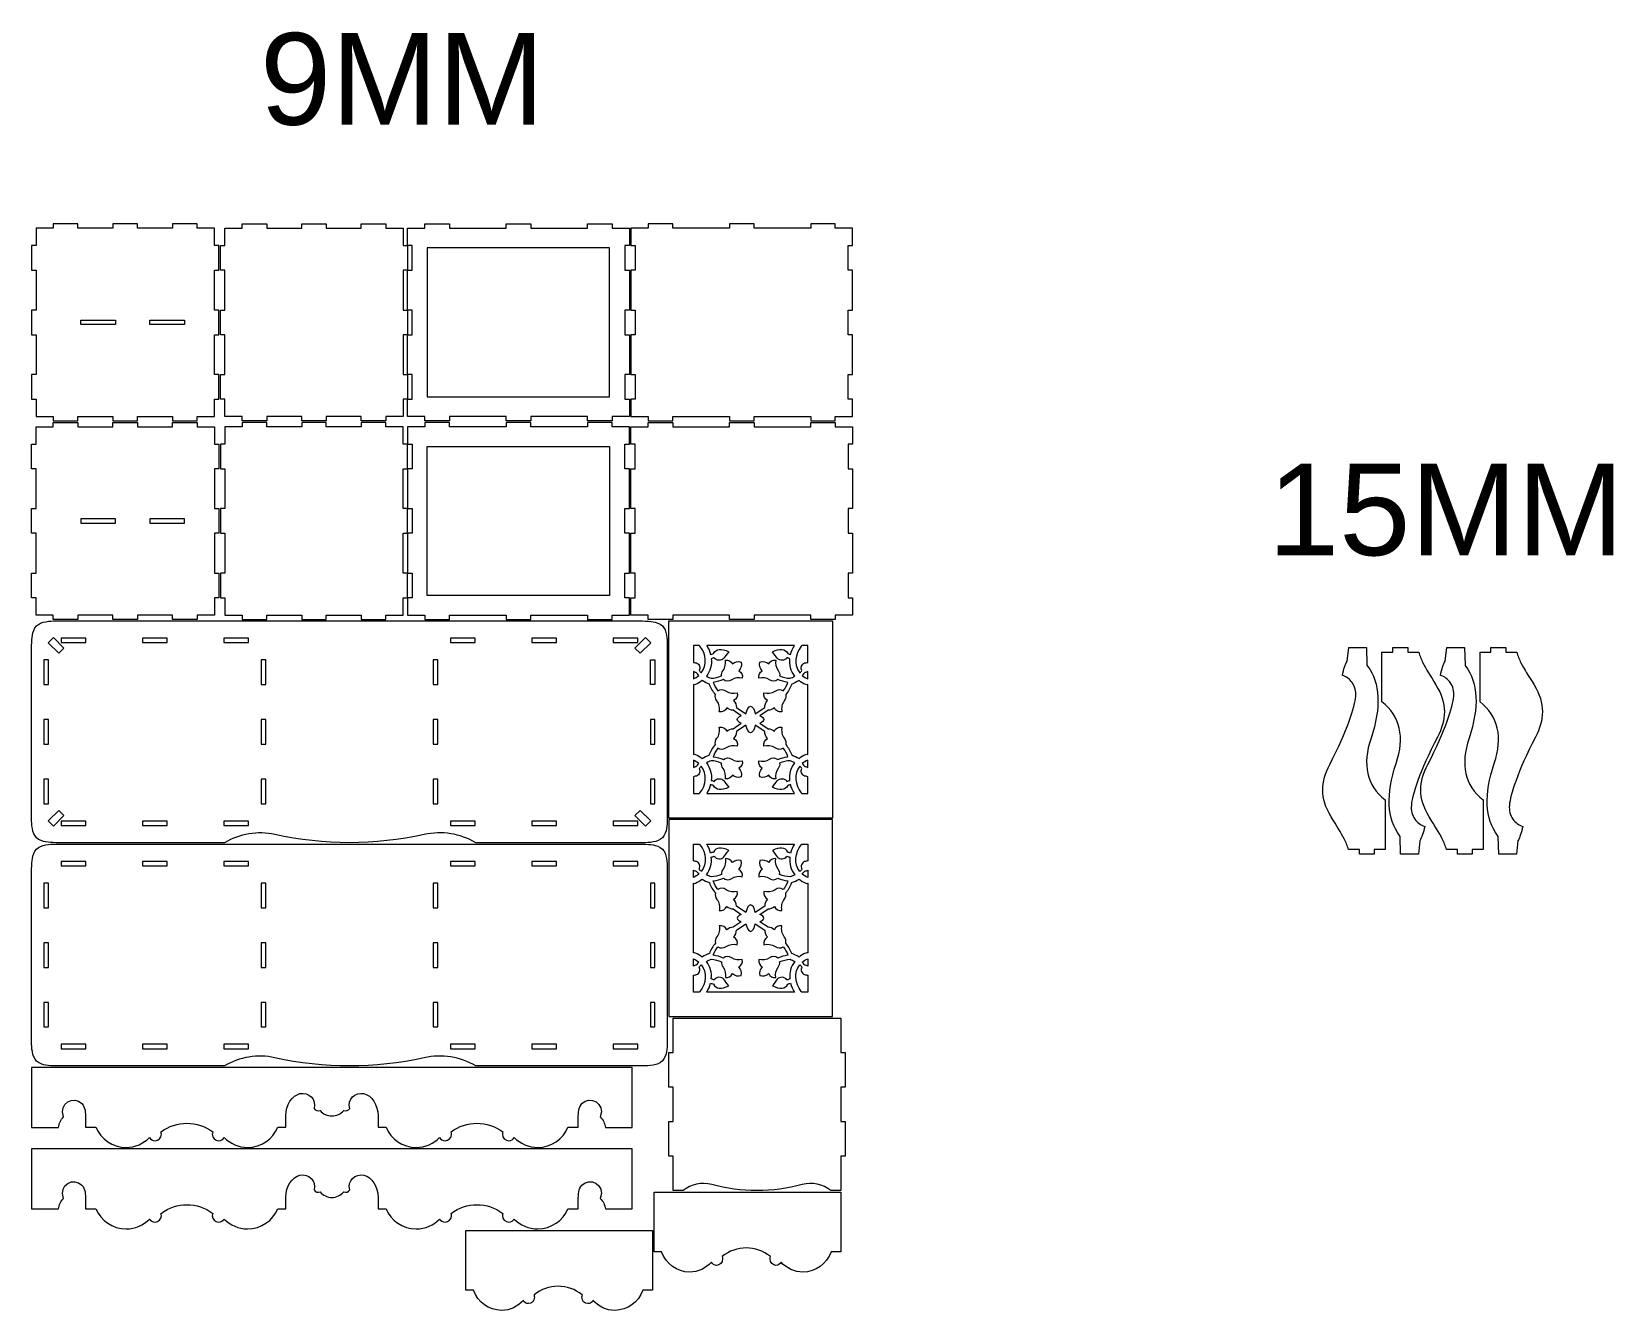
# Model space of a CAD drawing. Header units: millimetres. Extents: x -1649 to 1561, y -460 to 2135.
import ezdxf

# ---------------------------------------------------------------- set-up
doc = ezdxf.new("R2010")
doc.units = ezdxf.units.MM
doc.header["$MEASUREMENT"] = 0
doc.layers.add('Layer 1', color=7, linetype='Continuous')
doc.styles.add('0', font='arial.ttf', dxfattribs={"height": 1})

msp = doc.modelspace()

# ---------------------------------------------------------------- texts
at = {"layer": 'Layer 1', "color": 250, "style": '0'}
for s, p in [('9MM', (-1185.8376, 1946.3277)), ('15MM', (859.7092, 1072.5676))]:
    msp.add_text(s, height=186.12281, dxfattribs=at).set_placement(p)

# ---------------------------------------------------------------- linework, layer by layer
at = {"layer": 'Layer 1', "color": 250, "lineweight": 20}
for points, knots in [([(-1555.2478, 1345.2375), (-1555.2478, 1345.2375), (-1605.2478, 1345.2375), (-1605.2478, 1345.2375), (-1605.2478, 1345.2375), (-1605.2478, 1345.2375), (-1605.2478, 1354.2375), (-1605.2478, 1354.2375), (-1605.2478, 1354.2375), (-1605.2478, 1354.2375), (-1640.2478, 1354.2375), (-1640.2478, 1354.2375), (-1640.2478, 1354.2375), (-1640.2478, 1354.2375), (-1640.2478, 1389.2375), (-1640.2478, 1389.2375), (-1640.2478, 1389.2375), (-1640.2478, 1389.2375), (-1649.2478, 1389.2375), (-1649.2478, 1389.2375), (-1649.2478, 1389.2375), (-1649.2478, 1389.2375), (-1649.2478, 1439.2375), (-1649.2478, 1439.2375), (-1649.2478, 1439.2375), (-1649.2478, 1439.2375), (-1640.2478, 1439.2375), (-1640.2478, 1439.2375), (-1640.2478, 1439.2375), (-1640.2478, 1439.2375), (-1640.2478, 1520.2375), (-1640.2478, 1520.2375), (-1640.2478, 1520.2375), (-1640.2478, 1520.2375), (-1649.2478, 1520.2375), (-1649.2478, 1520.2375), (-1649.2478, 1520.2375), (-1649.2478, 1520.2375), (-1649.2478, 1570.2374), (-1649.2478, 1570.2374), (-1649.2478, 1570.2374), (-1649.2478, 1570.2374), (-1640.2478, 1570.2374), (-1640.2478, 1570.2374), (-1640.2478, 1570.2374), (-1640.2478, 1570.2374), (-1640.2478, 1651.2374), (-1640.2478, 1651.2374), (-1640.2478, 1651.2374), (-1640.2478, 1651.2374), (-1649.2478, 1651.2374), (-1649.2478, 1651.2374), (-1649.2478, 1651.2374), (-1649.2478, 1651.2374), (-1649.2478, 1701.2374), (-1649.2478, 1701.2374), (-1649.2478, 1701.2374), (-1649.2478, 1701.2374), (-1640.2478, 1701.2374), (-1640.2478, 1701.2374), (-1640.2478, 1701.2374), (-1640.2478, 1701.2374), (-1640.2478, 1736.2374), (-1640.2478, 1736.2374), (-1640.2478, 1736.2374), (-1640.2478, 1736.2374), (-1605.2478, 1736.2374), (-1605.2478, 1736.2374), (-1605.2478, 1736.2374), (-1605.2478, 1736.2374), (-1605.2478, 1745.2374), (-1605.2478, 1745.2374), (-1605.2478, 1745.2374), (-1605.2478, 1745.2374), (-1555.2478, 1745.2374), (-1555.2478, 1745.2374), (-1555.2478, 1745.2374), (-1555.2478, 1745.2374), (-1555.2478, 1736.2374), (-1555.2478, 1736.2374), (-1555.2478, 1736.2374), (-1555.2478, 1736.2374), (-1484.2478, 1736.2374), (-1484.2478, 1736.2374), (-1484.2478, 1736.2374), (-1484.2478, 1736.2374), (-1484.2478, 1745.2374), (-1484.2478, 1745.2374), (-1484.2478, 1745.2374), (-1484.2478, 1745.2374), (-1434.2479, 1745.2374), (-1434.2479, 1745.2374), (-1434.2479, 1745.2374), (-1434.2479, 1745.2374), (-1434.2479, 1736.2374), (-1434.2479, 1736.2374), (-1434.2479, 1736.2374), (-1434.2479, 1736.2374), (-1363.2479, 1736.2374), (-1363.2479, 1736.2374), (-1363.2479, 1736.2374), (-1363.2479, 1736.2374), (-1363.2479, 1745.2374), (-1363.2479, 1745.2374), (-1363.2479, 1745.2374), (-1363.2479, 1745.2374), (-1313.2479, 1745.2374), (-1313.2479, 1745.2374), (-1313.2479, 1745.2374), (-1313.2479, 1745.2374), (-1313.2479, 1736.2374), (-1313.2479, 1736.2374), (-1313.2479, 1736.2374), (-1313.2479, 1736.2374), (-1278.2479, 1736.2374), (-1278.2479, 1736.2374), (-1278.2479, 1736.2374), (-1278.2479, 1736.2374), (-1278.2479, 1701.2374), (-1278.2479, 1701.2374), (-1278.2479, 1701.2374), (-1278.2479, 1701.2374), (-1269.2479, 1701.2374), (-1269.2479, 1701.2374), (-1269.2479, 1701.2374), (-1269.2479, 1701.2374), (-1269.2479, 1651.2374), (-1269.2479, 1651.2374), (-1269.2479, 1651.2374), (-1269.2479, 1651.2374), (-1278.2479, 1651.2374), (-1278.2479, 1651.2374), (-1278.2479, 1651.2374), (-1278.2479, 1651.2374), (-1278.2479, 1570.2374), (-1278.2479, 1570.2374), (-1278.2479, 1570.2374), (-1278.2479, 1570.2374), (-1269.2479, 1570.2374), (-1269.2479, 1570.2374), (-1269.2479, 1570.2374), (-1269.2479, 1570.2374), (-1269.2479, 1520.2375), (-1269.2479, 1520.2375), (-1269.2479, 1520.2375), (-1269.2479, 1520.2375), (-1278.2479, 1520.2375), (-1278.2479, 1520.2375), (-1278.2479, 1520.2375), (-1278.2479, 1520.2375), (-1278.2479, 1439.2375), (-1278.2479, 1439.2375), (-1278.2479, 1439.2375), (-1278.2479, 1439.2375), (-1269.2479, 1439.2375), (-1269.2479, 1439.2375), (-1269.2479, 1439.2375), (-1269.2479, 1439.2375), (-1269.2479, 1389.2375), (-1269.2479, 1389.2375), (-1269.2479, 1389.2375), (-1269.2479, 1389.2375), (-1278.2479, 1389.2375), (-1278.2479, 1389.2375), (-1278.2479, 1389.2375), (-1278.2479, 1389.2375), (-1278.2479, 1354.2375), (-1278.2479, 1354.2375), (-1278.2479, 1354.2375), (-1278.2479, 1354.2375), (-1313.2479, 1354.2375), (-1313.2479, 1354.2375), (-1313.2479, 1354.2375), (-1313.2479, 1354.2375), (-1313.2479, 1345.2375), (-1313.2479, 1345.2375), (-1313.2479, 1345.2375), (-1313.2479, 1345.2375), (-1363.2479, 1345.2375), (-1363.2479, 1345.2375), (-1363.2479, 1345.2375), (-1363.2479, 1345.2375), (-1363.2479, 1354.2375), (-1363.2479, 1354.2375), (-1363.2479, 1354.2375), (-1363.2479, 1354.2375), (-1434.2479, 1354.2375), (-1434.2479, 1354.2375), (-1434.2479, 1354.2375), (-1434.2479, 1354.2375), (-1434.2479, 1345.2375), (-1434.2479, 1345.2375), (-1434.2479, 1345.2375), (-1434.2479, 1345.2375), (-1484.2478, 1345.2375), (-1484.2478, 1345.2375), (-1484.2478, 1345.2375), (-1484.2478, 1345.2375), (-1484.2478, 1354.2375), (-1484.2478, 1354.2375), (-1484.2478, 1354.2375), (-1484.2478, 1354.2375), (-1555.2478, 1354.2375), (-1555.2478, 1354.2375), (-1555.2478, 1354.2375), (-1555.2478, 1354.2375), (-1555.2478, 1345.2375), (-1555.2478, 1345.2375)], [0, 0, 0, 0, 0.018867925, 0.018867925, 0.018867925, 0.018867925, 0.037735849, 0.037735849, 0.037735849, 0.037735849, 0.056603774, 0.056603774, 0.056603774, 0.056603774, 0.075471698, 0.075471698, 0.075471698, 0.075471698, 0.094339623, 0.094339623, 0.094339623, 0.094339623, 0.113207547, 0.113207547, 0.113207547, 0.113207547, 0.132075472, 0.132075472, 0.132075472, 0.132075472, 0.150943396, 0.150943396, 0.150943396, 0.150943396, 0.169811321, 0.169811321, 0.169811321, 0.169811321, 0.188679245, 0.188679245, 0.188679245, 0.188679245, 0.20754717, 0.20754717, 0.20754717, 0.20754717, 0.226415094, 0.226415094, 0.226415094, 0.226415094, 0.245283019, 0.245283019, 0.245283019, 0.245283019, 0.264150943, 0.264150943, 0.264150943, 0.264150943, 0.283018868, 0.283018868, 0.283018868, 0.283018868, 0.301886792, 0.301886792, 0.301886792, 0.301886792, 0.320754717, 0.320754717, 0.320754717, 0.320754717, 0.339622642, 0.339622642, 0.339622642, 0.339622642, 0.358490566, 0.358490566, 0.358490566, 0.358490566, 0.377358491, 0.377358491, 0.377358491, 0.377358491, 0.396226415, 0.396226415, 0.396226415, 0.396226415, 0.41509434, 0.41509434, 0.41509434, 0.41509434, 0.433962264, 0.433962264, 0.433962264, 0.433962264, 0.452830189, 0.452830189, 0.452830189, 0.452830189, 0.471698113, 0.471698113, 0.471698113, 0.471698113, 0.490566038, 0.490566038, 0.490566038, 0.490566038, 0.509433962, 0.509433962, 0.509433962, 0.509433962, 0.528301887, 0.528301887, 0.528301887, 0.528301887, 0.547169811, 0.547169811, 0.547169811, 0.547169811, 0.566037736, 0.566037736, 0.566037736, 0.566037736, 0.58490566, 0.58490566, 0.58490566, 0.58490566, 0.603773585, 0.603773585, 0.603773585, 0.603773585, 0.622641509, 0.622641509, 0.622641509, 0.622641509, 0.641509434, 0.641509434, 0.641509434, 0.641509434, 0.660377358, 0.660377358, 0.660377358, 0.660377358, 0.679245283, 0.679245283, 0.679245283, 0.679245283, 0.698113208, 0.698113208, 0.698113208, 0.698113208, 0.716981132, 0.716981132, 0.716981132, 0.716981132, 0.735849057, 0.735849057, 0.735849057, 0.735849057, 0.754716981, 0.754716981, 0.754716981, 0.754716981, 0.773584906, 0.773584906, 0.773584906, 0.773584906, 0.79245283, 0.79245283, 0.79245283, 0.79245283, 0.811320755, 0.811320755, 0.811320755, 0.811320755, 0.830188679, 0.830188679, 0.830188679, 0.830188679, 0.849056604, 0.849056604, 0.849056604, 0.849056604, 0.867924528, 0.867924528, 0.867924528, 0.867924528, 0.886792453, 0.886792453, 0.886792453, 0.886792453, 0.905660377, 0.905660377, 0.905660377, 0.905660377, 0.924528302, 0.924528302, 0.924528302, 0.924528302, 0.943396226, 0.943396226, 0.943396226, 0.943396226, 0.962264151, 0.962264151, 0.962264151, 0.962264151, 1, 1, 1, 1]), ([(-980.248, 1345.2375), (-980.248, 1345.2375), (-930.248, 1345.2375), (-930.248, 1345.2375), (-930.248, 1345.2375), (-930.248, 1345.2375), (-930.248, 1354.2375), (-930.248, 1354.2375), (-930.248, 1354.2375), (-930.248, 1354.2375), (-895.248, 1354.2375), (-895.248, 1354.2375), (-895.248, 1354.2375), (-895.248, 1354.2375), (-895.248, 1389.2375), (-895.248, 1389.2375), (-895.248, 1389.2375), (-895.248, 1389.2375), (-886.248, 1389.2375), (-886.248, 1389.2375), (-886.248, 1389.2375), (-886.248, 1389.2375), (-886.248, 1439.2375), (-886.248, 1439.2375), (-886.248, 1439.2375), (-886.248, 1439.2375), (-895.248, 1439.2375), (-895.248, 1439.2375), (-895.248, 1439.2375), (-895.248, 1439.2375), (-895.248, 1520.2375), (-895.248, 1520.2375), (-895.248, 1520.2375), (-895.248, 1520.2375), (-886.248, 1520.2375), (-886.248, 1520.2375), (-886.248, 1520.2375), (-886.248, 1520.2375), (-886.248, 1570.2374), (-886.248, 1570.2374), (-886.248, 1570.2374), (-886.248, 1570.2374), (-895.248, 1570.2374), (-895.248, 1570.2374), (-895.248, 1570.2374), (-895.248, 1570.2374), (-895.248, 1651.2374), (-895.248, 1651.2374), (-895.248, 1651.2374), (-895.248, 1651.2374), (-886.248, 1651.2374), (-886.248, 1651.2374), (-886.248, 1651.2374), (-886.248, 1651.2374), (-886.248, 1701.2374), (-886.248, 1701.2374), (-886.248, 1701.2374), (-886.248, 1701.2374), (-895.248, 1701.2374), (-895.248, 1701.2374), (-895.248, 1701.2374), (-895.248, 1701.2374), (-895.248, 1736.2374), (-895.248, 1736.2374), (-895.248, 1736.2374), (-895.248, 1736.2374), (-930.248, 1736.2374), (-930.248, 1736.2374), (-930.248, 1736.2374), (-930.248, 1736.2374), (-930.248, 1745.2374), (-930.248, 1745.2374), (-930.248, 1745.2374), (-930.248, 1745.2374), (-980.248, 1745.2374), (-980.248, 1745.2374), (-980.248, 1745.2374), (-980.248, 1745.2374), (-980.248, 1736.2374), (-980.248, 1736.2374), (-980.248, 1736.2374), (-980.248, 1736.2374), (-1051.248, 1736.2374), (-1051.248, 1736.2374), (-1051.248, 1736.2374), (-1051.248, 1736.2374), (-1051.248, 1745.2374), (-1051.248, 1745.2374), (-1051.248, 1745.2374), (-1051.248, 1745.2374), (-1101.2479, 1745.2374), (-1101.2479, 1745.2374), (-1101.2479, 1745.2374), (-1101.2479, 1745.2374), (-1101.2479, 1736.2374), (-1101.2479, 1736.2374), (-1101.2479, 1736.2374), (-1101.2479, 1736.2374), (-1172.2479, 1736.2374), (-1172.2479, 1736.2374), (-1172.2479, 1736.2374), (-1172.2479, 1736.2374), (-1172.2479, 1745.2374), (-1172.2479, 1745.2374), (-1172.2479, 1745.2374), (-1172.2479, 1745.2374), (-1222.2479, 1745.2374), (-1222.2479, 1745.2374), (-1222.2479, 1745.2374), (-1222.2479, 1745.2374), (-1222.2479, 1736.2374), (-1222.2479, 1736.2374), (-1222.2479, 1736.2374), (-1222.2479, 1736.2374), (-1257.2479, 1736.2374), (-1257.2479, 1736.2374), (-1257.2479, 1736.2374), (-1257.2479, 1736.2374), (-1257.2479, 1701.2374), (-1257.2479, 1701.2374), (-1257.2479, 1701.2374), (-1257.2479, 1701.2374), (-1266.2479, 1701.2374), (-1266.2479, 1701.2374), (-1266.2479, 1701.2374), (-1266.2479, 1701.2374), (-1266.2479, 1651.2374), (-1266.2479, 1651.2374), (-1266.2479, 1651.2374), (-1266.2479, 1651.2374), (-1257.2479, 1651.2374), (-1257.2479, 1651.2374), (-1257.2479, 1651.2374), (-1257.2479, 1651.2374), (-1257.2479, 1570.2374), (-1257.2479, 1570.2374), (-1257.2479, 1570.2374), (-1257.2479, 1570.2374), (-1266.2479, 1570.2374), (-1266.2479, 1570.2374), (-1266.2479, 1570.2374), (-1266.2479, 1570.2374), (-1266.2479, 1520.2375), (-1266.2479, 1520.2375), (-1266.2479, 1520.2375), (-1266.2479, 1520.2375), (-1257.2479, 1520.2375), (-1257.2479, 1520.2375), (-1257.2479, 1520.2375), (-1257.2479, 1520.2375), (-1257.2479, 1439.2375), (-1257.2479, 1439.2375), (-1257.2479, 1439.2375), (-1257.2479, 1439.2375), (-1266.2479, 1439.2375), (-1266.2479, 1439.2375), (-1266.2479, 1439.2375), (-1266.2479, 1439.2375), (-1266.2479, 1389.2375), (-1266.2479, 1389.2375), (-1266.2479, 1389.2375), (-1266.2479, 1389.2375), (-1257.2479, 1389.2375), (-1257.2479, 1389.2375), (-1257.2479, 1389.2375), (-1257.2479, 1389.2375), (-1257.2479, 1354.2375), (-1257.2479, 1354.2375), (-1257.2479, 1354.2375), (-1257.2479, 1354.2375), (-1222.2479, 1354.2375), (-1222.2479, 1354.2375), (-1222.2479, 1354.2375), (-1222.2479, 1354.2375), (-1222.2479, 1345.2375), (-1222.2479, 1345.2375), (-1222.2479, 1345.2375), (-1222.2479, 1345.2375), (-1172.2479, 1345.2375), (-1172.2479, 1345.2375), (-1172.2479, 1345.2375), (-1172.2479, 1345.2375), (-1172.2479, 1354.2375), (-1172.2479, 1354.2375), (-1172.2479, 1354.2375), (-1172.2479, 1354.2375), (-1101.2479, 1354.2375), (-1101.2479, 1354.2375), (-1101.2479, 1354.2375), (-1101.2479, 1354.2375), (-1101.2479, 1345.2375), (-1101.2479, 1345.2375), (-1101.2479, 1345.2375), (-1101.2479, 1345.2375), (-1051.248, 1345.2375), (-1051.248, 1345.2375), (-1051.248, 1345.2375), (-1051.248, 1345.2375), (-1051.248, 1354.2375), (-1051.248, 1354.2375), (-1051.248, 1354.2375), (-1051.248, 1354.2375), (-980.248, 1354.2375), (-980.248, 1354.2375), (-980.248, 1354.2375), (-980.248, 1354.2375), (-980.248, 1345.2375), (-980.248, 1345.2375)], [0, 0, 0, 0, 0.018867925, 0.018867925, 0.018867925, 0.018867925, 0.037735849, 0.037735849, 0.037735849, 0.037735849, 0.056603774, 0.056603774, 0.056603774, 0.056603774, 0.075471698, 0.075471698, 0.075471698, 0.075471698, 0.094339623, 0.094339623, 0.094339623, 0.094339623, 0.113207547, 0.113207547, 0.113207547, 0.113207547, 0.132075472, 0.132075472, 0.132075472, 0.132075472, 0.150943396, 0.150943396, 0.150943396, 0.150943396, 0.169811321, 0.169811321, 0.169811321, 0.169811321, 0.188679245, 0.188679245, 0.188679245, 0.188679245, 0.20754717, 0.20754717, 0.20754717, 0.20754717, 0.226415094, 0.226415094, 0.226415094, 0.226415094, 0.245283019, 0.245283019, 0.245283019, 0.245283019, 0.264150943, 0.264150943, 0.264150943, 0.264150943, 0.283018868, 0.283018868, 0.283018868, 0.283018868, 0.301886792, 0.301886792, 0.301886792, 0.301886792, 0.320754717, 0.320754717, 0.320754717, 0.320754717, 0.339622642, 0.339622642, 0.339622642, 0.339622642, 0.358490566, 0.358490566, 0.358490566, 0.358490566, 0.377358491, 0.377358491, 0.377358491, 0.377358491, 0.396226415, 0.396226415, 0.396226415, 0.396226415, 0.41509434, 0.41509434, 0.41509434, 0.41509434, 0.433962264, 0.433962264, 0.433962264, 0.433962264, 0.452830189, 0.452830189, 0.452830189, 0.452830189, 0.471698113, 0.471698113, 0.471698113, 0.471698113, 0.490566038, 0.490566038, 0.490566038, 0.490566038, 0.509433962, 0.509433962, 0.509433962, 0.509433962, 0.528301887, 0.528301887, 0.528301887, 0.528301887, 0.547169811, 0.547169811, 0.547169811, 0.547169811, 0.566037736, 0.566037736, 0.566037736, 0.566037736, 0.58490566, 0.58490566, 0.58490566, 0.58490566, 0.603773585, 0.603773585, 0.603773585, 0.603773585, 0.622641509, 0.622641509, 0.622641509, 0.622641509, 0.641509434, 0.641509434, 0.641509434, 0.641509434, 0.660377358, 0.660377358, 0.660377358, 0.660377358, 0.679245283, 0.679245283, 0.679245283, 0.679245283, 0.698113208, 0.698113208, 0.698113208, 0.698113208, 0.716981132, 0.716981132, 0.716981132, 0.716981132, 0.735849057, 0.735849057, 0.735849057, 0.735849057, 0.754716981, 0.754716981, 0.754716981, 0.754716981, 0.773584906, 0.773584906, 0.773584906, 0.773584906, 0.79245283, 0.79245283, 0.79245283, 0.79245283, 0.811320755, 0.811320755, 0.811320755, 0.811320755, 0.830188679, 0.830188679, 0.830188679, 0.830188679, 0.849056604, 0.849056604, 0.849056604, 0.849056604, 0.867924528, 0.867924528, 0.867924528, 0.867924528, 0.886792453, 0.886792453, 0.886792453, 0.886792453, 0.905660377, 0.905660377, 0.905660377, 0.905660377, 0.924528302, 0.924528302, 0.924528302, 0.924528302, 0.943396226, 0.943396226, 0.943396226, 0.943396226, 0.962264151, 0.962264151, 0.962264151, 0.962264151, 1, 1, 1, 1]), ([(-521.2481, 1736.2374), (-521.2481, 1736.2374), (-636.2481, 1736.2374), (-636.2481, 1736.2374), (-636.2481, 1736.2374), (-636.2481, 1736.2374), (-636.2481, 1745.2374), (-636.2481, 1745.2374), (-636.2481, 1745.2374), (-636.2481, 1745.2374), (-686.248, 1745.2374), (-686.248, 1745.2374), (-686.248, 1745.2374), (-686.248, 1745.2374), (-686.248, 1736.2374), (-686.248, 1736.2374), (-686.248, 1736.2374), (-686.248, 1736.2374), (-801.248, 1736.2374), (-801.248, 1736.2374), (-801.248, 1736.2374), (-801.248, 1736.2374), (-801.248, 1745.2374), (-801.248, 1745.2374), (-801.248, 1745.2374), (-801.248, 1745.2374), (-851.248, 1745.2374), (-851.248, 1745.2374), (-851.248, 1745.2374), (-851.248, 1745.2374), (-851.248, 1736.2374), (-851.248, 1736.2374), (-851.248, 1736.2374), (-851.248, 1736.2374), (-886.248, 1736.2374), (-886.248, 1736.2374), (-886.248, 1736.2374), (-886.248, 1736.2374), (-886.248, 1701.2374), (-886.248, 1701.2374), (-886.248, 1701.2374), (-886.248, 1701.2374), (-877.248, 1701.2374), (-877.248, 1701.2374), (-877.248, 1701.2374), (-877.248, 1701.2374), (-877.248, 1651.2374), (-877.248, 1651.2374), (-877.248, 1651.2374), (-877.248, 1651.2374), (-886.248, 1651.2374), (-886.248, 1651.2374), (-886.248, 1651.2374), (-886.248, 1651.2374), (-886.248, 1570.2374), (-886.248, 1570.2374), (-886.248, 1570.2374), (-886.248, 1570.2374), (-877.248, 1570.2374), (-877.248, 1570.2374), (-877.248, 1570.2374), (-877.248, 1570.2374), (-877.248, 1520.2375), (-877.248, 1520.2375), (-877.248, 1520.2375), (-877.248, 1520.2375), (-886.248, 1520.2375), (-886.248, 1520.2375), (-886.248, 1520.2375), (-886.248, 1520.2375), (-886.248, 1439.2375), (-886.248, 1439.2375), (-886.248, 1439.2375), (-886.248, 1439.2375), (-877.248, 1439.2375), (-877.248, 1439.2375), (-877.248, 1439.2375), (-877.248, 1439.2375), (-877.248, 1389.2375), (-877.248, 1389.2375), (-877.248, 1389.2375), (-877.248, 1389.2375), (-886.248, 1389.2375), (-886.248, 1389.2375), (-886.248, 1389.2375), (-886.248, 1389.2375), (-886.248, 1354.2375), (-886.248, 1354.2375), (-886.248, 1354.2375), (-886.248, 1354.2375), (-851.248, 1354.2375), (-851.248, 1354.2375), (-851.248, 1354.2375), (-851.248, 1354.2375), (-851.248, 1345.2375), (-851.248, 1345.2375), (-851.248, 1345.2375), (-851.248, 1345.2375), (-801.248, 1345.2375), (-801.248, 1345.2375), (-801.248, 1345.2375), (-801.248, 1345.2375), (-801.248, 1354.2375), (-801.248, 1354.2375), (-801.248, 1354.2375), (-801.248, 1354.2375), (-686.248, 1354.2375), (-686.248, 1354.2375), (-686.248, 1354.2375), (-686.248, 1354.2375), (-686.248, 1345.2375), (-686.248, 1345.2375), (-686.248, 1345.2375), (-686.248, 1345.2375), (-636.2481, 1345.2375), (-636.2481, 1345.2375), (-636.2481, 1345.2375), (-636.2481, 1345.2375), (-636.2481, 1354.2375), (-636.2481, 1354.2375), (-636.2481, 1354.2375), (-636.2481, 1354.2375), (-521.2481, 1354.2375), (-521.2481, 1354.2375), (-521.2481, 1354.2375), (-521.2481, 1354.2375), (-521.2481, 1345.2375), (-521.2481, 1345.2375), (-521.2481, 1345.2375), (-521.2481, 1345.2375), (-471.2481, 1345.2375), (-471.2481, 1345.2375), (-471.2481, 1345.2375), (-471.2481, 1345.2375), (-471.2481, 1354.2375), (-471.2481, 1354.2375), (-471.2481, 1354.2375), (-471.2481, 1354.2375), (-436.2481, 1354.2375), (-436.2481, 1354.2375), (-436.2481, 1354.2375), (-436.2481, 1354.2375), (-436.2481, 1389.2375), (-436.2481, 1389.2375), (-436.2481, 1389.2375), (-436.2481, 1389.2375), (-445.2481, 1389.2375), (-445.2481, 1389.2375), (-445.2481, 1389.2375), (-445.2481, 1389.2375), (-445.2481, 1439.2375), (-445.2481, 1439.2375), (-445.2481, 1439.2375), (-445.2481, 1439.2375), (-436.2481, 1439.2375), (-436.2481, 1439.2375), (-436.2481, 1439.2375), (-436.2481, 1439.2375), (-436.2481, 1520.2375), (-436.2481, 1520.2375), (-436.2481, 1520.2375), (-436.2481, 1520.2375), (-445.2481, 1520.2375), (-445.2481, 1520.2375), (-445.2481, 1520.2375), (-445.2481, 1520.2375), (-445.2481, 1570.2374), (-445.2481, 1570.2374), (-445.2481, 1570.2374), (-445.2481, 1570.2374), (-436.2481, 1570.2374), (-436.2481, 1570.2374), (-436.2481, 1570.2374), (-436.2481, 1570.2374), (-436.2481, 1651.2374), (-436.2481, 1651.2374), (-436.2481, 1651.2374), (-436.2481, 1651.2374), (-445.2481, 1651.2374), (-445.2481, 1651.2374), (-445.2481, 1651.2374), (-445.2481, 1651.2374), (-445.2481, 1701.2374), (-445.2481, 1701.2374), (-445.2481, 1701.2374), (-445.2481, 1701.2374), (-436.2481, 1701.2374), (-436.2481, 1701.2374), (-436.2481, 1701.2374), (-436.2481, 1701.2374), (-436.2481, 1736.2374), (-436.2481, 1736.2374), (-436.2481, 1736.2374), (-436.2481, 1736.2374), (-471.2481, 1736.2374), (-471.2481, 1736.2374), (-471.2481, 1736.2374), (-471.2481, 1736.2374), (-471.2481, 1745.2374), (-471.2481, 1745.2374), (-471.2481, 1745.2374), (-471.2481, 1745.2374), (-521.2481, 1745.2374), (-521.2481, 1745.2374), (-521.2481, 1745.2374), (-521.2481, 1745.2374), (-521.2481, 1736.2374), (-521.2481, 1736.2374)], [0, 0, 0, 0, 0.018867925, 0.018867925, 0.018867925, 0.018867925, 0.037735849, 0.037735849, 0.037735849, 0.037735849, 0.056603774, 0.056603774, 0.056603774, 0.056603774, 0.075471698, 0.075471698, 0.075471698, 0.075471698, 0.094339623, 0.094339623, 0.094339623, 0.094339623, 0.113207547, 0.113207547, 0.113207547, 0.113207547, 0.132075472, 0.132075472, 0.132075472, 0.132075472, 0.150943396, 0.150943396, 0.150943396, 0.150943396, 0.169811321, 0.169811321, 0.169811321, 0.169811321, 0.188679245, 0.188679245, 0.188679245, 0.188679245, 0.20754717, 0.20754717, 0.20754717, 0.20754717, 0.226415094, 0.226415094, 0.226415094, 0.226415094, 0.245283019, 0.245283019, 0.245283019, 0.245283019, 0.264150943, 0.264150943, 0.264150943, 0.264150943, 0.283018868, 0.283018868, 0.283018868, 0.283018868, 0.301886792, 0.301886792, 0.301886792, 0.301886792, 0.320754717, 0.320754717, 0.320754717, 0.320754717, 0.339622642, 0.339622642, 0.339622642, 0.339622642, 0.358490566, 0.358490566, 0.358490566, 0.358490566, 0.377358491, 0.377358491, 0.377358491, 0.377358491, 0.396226415, 0.396226415, 0.396226415, 0.396226415, 0.41509434, 0.41509434, 0.41509434, 0.41509434, 0.433962264, 0.433962264, 0.433962264, 0.433962264, 0.452830189, 0.452830189, 0.452830189, 0.452830189, 0.471698113, 0.471698113, 0.471698113, 0.471698113, 0.490566038, 0.490566038, 0.490566038, 0.490566038, 0.509433962, 0.509433962, 0.509433962, 0.509433962, 0.528301887, 0.528301887, 0.528301887, 0.528301887, 0.547169811, 0.547169811, 0.547169811, 0.547169811, 0.566037736, 0.566037736, 0.566037736, 0.566037736, 0.58490566, 0.58490566, 0.58490566, 0.58490566, 0.603773585, 0.603773585, 0.603773585, 0.603773585, 0.622641509, 0.622641509, 0.622641509, 0.622641509, 0.641509434, 0.641509434, 0.641509434, 0.641509434, 0.660377358, 0.660377358, 0.660377358, 0.660377358, 0.679245283, 0.679245283, 0.679245283, 0.679245283, 0.698113208, 0.698113208, 0.698113208, 0.698113208, 0.716981132, 0.716981132, 0.716981132, 0.716981132, 0.735849057, 0.735849057, 0.735849057, 0.735849057, 0.754716981, 0.754716981, 0.754716981, 0.754716981, 0.773584906, 0.773584906, 0.773584906, 0.773584906, 0.79245283, 0.79245283, 0.79245283, 0.79245283, 0.811320755, 0.811320755, 0.811320755, 0.811320755, 0.830188679, 0.830188679, 0.830188679, 0.830188679, 0.849056604, 0.849056604, 0.849056604, 0.849056604, 0.867924528, 0.867924528, 0.867924528, 0.867924528, 0.886792453, 0.886792453, 0.886792453, 0.886792453, 0.905660377, 0.905660377, 0.905660377, 0.905660377, 0.924528302, 0.924528302, 0.924528302, 0.924528302, 0.943396226, 0.943396226, 0.943396226, 0.943396226, 0.962264151, 0.962264151, 0.962264151, 0.962264151, 1, 1, 1, 1]), ([(-348.2481, 1736.2374), (-348.2481, 1736.2374), (-233.2481, 1736.2374), (-233.2481, 1736.2374), (-233.2481, 1736.2374), (-233.2481, 1736.2374), (-233.2481, 1745.2374), (-233.2481, 1745.2374), (-233.2481, 1745.2374), (-233.2481, 1745.2374), (-183.2482, 1745.2374), (-183.2482, 1745.2374), (-183.2482, 1745.2374), (-183.2482, 1745.2374), (-183.2482, 1736.2374), (-183.2482, 1736.2374), (-183.2482, 1736.2374), (-183.2482, 1736.2374), (-68.2482, 1736.2374), (-68.2482, 1736.2374), (-68.2482, 1736.2374), (-68.2482, 1736.2374), (-68.2482, 1745.2374), (-68.2482, 1745.2374), (-68.2482, 1745.2374), (-68.2482, 1745.2374), (-18.2482, 1745.2374), (-18.2482, 1745.2374), (-18.2482, 1745.2374), (-18.2482, 1745.2374), (-18.2482, 1736.2374), (-18.2482, 1736.2374), (-18.2482, 1736.2374), (-18.2482, 1736.2374), (16.7518, 1736.2374), (16.7518, 1736.2374), (16.7518, 1736.2374), (16.7518, 1736.2374), (16.7518, 1701.2374), (16.7518, 1701.2374), (16.7518, 1701.2374), (16.7518, 1701.2374), (7.7518, 1701.2374), (7.7518, 1701.2374), (7.7518, 1701.2374), (7.7518, 1701.2374), (7.7518, 1651.2374), (7.7518, 1651.2374), (7.7518, 1651.2374), (7.7518, 1651.2374), (16.7518, 1651.2374), (16.7518, 1651.2374), (16.7518, 1651.2374), (16.7518, 1651.2374), (16.7518, 1570.2374), (16.7518, 1570.2374), (16.7518, 1570.2374), (16.7518, 1570.2374), (7.7518, 1570.2374), (7.7518, 1570.2374), (7.7518, 1570.2374), (7.7518, 1570.2374), (7.7518, 1520.2375), (7.7518, 1520.2375), (7.7518, 1520.2375), (7.7518, 1520.2375), (16.7518, 1520.2375), (16.7518, 1520.2375), (16.7518, 1520.2375), (16.7518, 1520.2375), (16.7518, 1439.2375), (16.7518, 1439.2375), (16.7518, 1439.2375), (16.7518, 1439.2375), (7.7518, 1439.2375), (7.7518, 1439.2375), (7.7518, 1439.2375), (7.7518, 1439.2375), (7.7518, 1389.2375), (7.7518, 1389.2375), (7.7518, 1389.2375), (7.7518, 1389.2375), (16.7518, 1389.2375), (16.7518, 1389.2375), (16.7518, 1389.2375), (16.7518, 1389.2375), (16.7518, 1354.2375), (16.7518, 1354.2375), (16.7518, 1354.2375), (16.7518, 1354.2375), (-18.2482, 1354.2375), (-18.2482, 1354.2375), (-18.2482, 1354.2375), (-18.2482, 1354.2375), (-18.2482, 1345.2375), (-18.2482, 1345.2375), (-18.2482, 1345.2375), (-18.2482, 1345.2375), (-68.2482, 1345.2375), (-68.2482, 1345.2375), (-68.2482, 1345.2375), (-68.2482, 1345.2375), (-68.2482, 1354.2375), (-68.2482, 1354.2375), (-68.2482, 1354.2375), (-68.2482, 1354.2375), (-183.2482, 1354.2375), (-183.2482, 1354.2375), (-183.2482, 1354.2375), (-183.2482, 1354.2375), (-183.2482, 1345.2375), (-183.2482, 1345.2375), (-183.2482, 1345.2375), (-183.2482, 1345.2375), (-233.2481, 1345.2375), (-233.2481, 1345.2375), (-233.2481, 1345.2375), (-233.2481, 1345.2375), (-233.2481, 1354.2375), (-233.2481, 1354.2375), (-233.2481, 1354.2375), (-233.2481, 1354.2375), (-348.2481, 1354.2375), (-348.2481, 1354.2375), (-348.2481, 1354.2375), (-348.2481, 1354.2375), (-348.2481, 1345.2375), (-348.2481, 1345.2375), (-348.2481, 1345.2375), (-348.2481, 1345.2375), (-398.2481, 1345.2375), (-398.2481, 1345.2375), (-398.2481, 1345.2375), (-398.2481, 1345.2375), (-398.2481, 1354.2375), (-398.2481, 1354.2375), (-398.2481, 1354.2375), (-398.2481, 1354.2375), (-433.2481, 1354.2375), (-433.2481, 1354.2375), (-433.2481, 1354.2375), (-433.2481, 1354.2375), (-433.2481, 1389.2375), (-433.2481, 1389.2375), (-433.2481, 1389.2375), (-433.2481, 1389.2375), (-424.2481, 1389.2375), (-424.2481, 1389.2375), (-424.2481, 1389.2375), (-424.2481, 1389.2375), (-424.2481, 1439.2375), (-424.2481, 1439.2375), (-424.2481, 1439.2375), (-424.2481, 1439.2375), (-433.2481, 1439.2375), (-433.2481, 1439.2375), (-433.2481, 1439.2375), (-433.2481, 1439.2375), (-433.2481, 1520.2375), (-433.2481, 1520.2375), (-433.2481, 1520.2375), (-433.2481, 1520.2375), (-424.2481, 1520.2375), (-424.2481, 1520.2375), (-424.2481, 1520.2375), (-424.2481, 1520.2375), (-424.2481, 1570.2374), (-424.2481, 1570.2374), (-424.2481, 1570.2374), (-424.2481, 1570.2374), (-433.2481, 1570.2374), (-433.2481, 1570.2374), (-433.2481, 1570.2374), (-433.2481, 1570.2374), (-433.2481, 1651.2374), (-433.2481, 1651.2374), (-433.2481, 1651.2374), (-433.2481, 1651.2374), (-424.2481, 1651.2374), (-424.2481, 1651.2374), (-424.2481, 1651.2374), (-424.2481, 1651.2374), (-424.2481, 1701.2374), (-424.2481, 1701.2374), (-424.2481, 1701.2374), (-424.2481, 1701.2374), (-433.2481, 1701.2374), (-433.2481, 1701.2374), (-433.2481, 1701.2374), (-433.2481, 1701.2374), (-433.2481, 1736.2374), (-433.2481, 1736.2374), (-433.2481, 1736.2374), (-433.2481, 1736.2374), (-398.2481, 1736.2374), (-398.2481, 1736.2374), (-398.2481, 1736.2374), (-398.2481, 1736.2374), (-398.2481, 1745.2374), (-398.2481, 1745.2374), (-398.2481, 1745.2374), (-398.2481, 1745.2374), (-348.2481, 1745.2374), (-348.2481, 1745.2374), (-348.2481, 1745.2374), (-348.2481, 1745.2374), (-348.2481, 1736.2374), (-348.2481, 1736.2374)], [0, 0, 0, 0, 0.018867925, 0.018867925, 0.018867925, 0.018867925, 0.037735849, 0.037735849, 0.037735849, 0.037735849, 0.056603774, 0.056603774, 0.056603774, 0.056603774, 0.075471698, 0.075471698, 0.075471698, 0.075471698, 0.094339623, 0.094339623, 0.094339623, 0.094339623, 0.113207547, 0.113207547, 0.113207547, 0.113207547, 0.132075472, 0.132075472, 0.132075472, 0.132075472, 0.150943396, 0.150943396, 0.150943396, 0.150943396, 0.169811321, 0.169811321, 0.169811321, 0.169811321, 0.188679245, 0.188679245, 0.188679245, 0.188679245, 0.20754717, 0.20754717, 0.20754717, 0.20754717, 0.226415094, 0.226415094, 0.226415094, 0.226415094, 0.245283019, 0.245283019, 0.245283019, 0.245283019, 0.264150943, 0.264150943, 0.264150943, 0.264150943, 0.283018868, 0.283018868, 0.283018868, 0.283018868, 0.301886792, 0.301886792, 0.301886792, 0.301886792, 0.320754717, 0.320754717, 0.320754717, 0.320754717, 0.339622642, 0.339622642, 0.339622642, 0.339622642, 0.358490566, 0.358490566, 0.358490566, 0.358490566, 0.377358491, 0.377358491, 0.377358491, 0.377358491, 0.396226415, 0.396226415, 0.396226415, 0.396226415, 0.41509434, 0.41509434, 0.41509434, 0.41509434, 0.433962264, 0.433962264, 0.433962264, 0.433962264, 0.452830189, 0.452830189, 0.452830189, 0.452830189, 0.471698113, 0.471698113, 0.471698113, 0.471698113, 0.490566038, 0.490566038, 0.490566038, 0.490566038, 0.509433962, 0.509433962, 0.509433962, 0.509433962, 0.528301887, 0.528301887, 0.528301887, 0.528301887, 0.547169811, 0.547169811, 0.547169811, 0.547169811, 0.566037736, 0.566037736, 0.566037736, 0.566037736, 0.58490566, 0.58490566, 0.58490566, 0.58490566, 0.603773585, 0.603773585, 0.603773585, 0.603773585, 0.622641509, 0.622641509, 0.622641509, 0.622641509, 0.641509434, 0.641509434, 0.641509434, 0.641509434, 0.660377358, 0.660377358, 0.660377358, 0.660377358, 0.679245283, 0.679245283, 0.679245283, 0.679245283, 0.698113208, 0.698113208, 0.698113208, 0.698113208, 0.716981132, 0.716981132, 0.716981132, 0.716981132, 0.735849057, 0.735849057, 0.735849057, 0.735849057, 0.754716981, 0.754716981, 0.754716981, 0.754716981, 0.773584906, 0.773584906, 0.773584906, 0.773584906, 0.79245283, 0.79245283, 0.79245283, 0.79245283, 0.811320755, 0.811320755, 0.811320755, 0.811320755, 0.830188679, 0.830188679, 0.830188679, 0.830188679, 0.849056604, 0.849056604, 0.849056604, 0.849056604, 0.867924528, 0.867924528, 0.867924528, 0.867924528, 0.886792453, 0.886792453, 0.886792453, 0.886792453, 0.905660377, 0.905660377, 0.905660377, 0.905660377, 0.924528302, 0.924528302, 0.924528302, 0.924528302, 0.943396226, 0.943396226, 0.943396226, 0.943396226, 0.962264151, 0.962264151, 0.962264151, 0.962264151, 1, 1, 1, 1]), ([(-846.248, 1696.2374), (-846.248, 1696.2374), (-476.2481, 1696.2374), (-476.2481, 1696.2374), (-476.2481, 1696.2374), (-476.2481, 1696.2374), (-476.2481, 1394.2375), (-476.2481, 1394.2375), (-476.2481, 1394.2375), (-476.2481, 1394.2375), (-846.248, 1394.2375), (-846.248, 1394.2375), (-846.248, 1394.2375), (-846.248, 1394.2375), (-846.248, 1696.2374), (-846.248, 1696.2374)], [0, 0, 0, 0, 0.2, 0.2, 0.2, 0.2, 0.4, 0.4, 0.4, 0.4, 0.6, 0.6, 0.6, 0.6, 1, 1, 1, 1]), ([(-1549.2478, 1540.7374), (-1549.2478, 1540.7374), (-1479.2478, 1540.7374), (-1479.2478, 1540.7374), (-1479.2478, 1540.7374), (-1479.2478, 1540.7374), (-1479.2478, 1549.7374), (-1479.2478, 1549.7374), (-1479.2478, 1549.7374), (-1479.2478, 1549.7374), (-1549.2478, 1549.7374), (-1549.2478, 1549.7374), (-1549.2478, 1549.7374), (-1549.2478, 1549.7374), (-1549.2478, 1540.7374), (-1549.2478, 1540.7374)], [0, 0, 0, 0, 0.2, 0.2, 0.2, 0.2, 0.4, 0.4, 0.4, 0.4, 0.6, 0.6, 0.6, 0.6, 1, 1, 1, 1]), ([(-1409.2479, 1540.7374), (-1409.2479, 1540.7374), (-1339.2479, 1540.7374), (-1339.2479, 1540.7374), (-1339.2479, 1540.7374), (-1339.2479, 1540.7374), (-1339.2479, 1549.7374), (-1339.2479, 1549.7374), (-1339.2479, 1549.7374), (-1339.2479, 1549.7374), (-1409.2479, 1549.7374), (-1409.2479, 1549.7374), (-1409.2479, 1549.7374), (-1409.2479, 1549.7374), (-1409.2479, 1540.7374), (-1409.2479, 1540.7374)], [0, 0, 0, 0, 0.2, 0.2, 0.2, 0.2, 0.4, 0.4, 0.4, 0.4, 0.6, 0.6, 0.6, 0.6, 1, 1, 1, 1]), ([(-1555.2478, 1342.2375), (-1555.2478, 1342.2375), (-1605.2478, 1342.2375), (-1605.2478, 1342.2375), (-1605.2478, 1342.2375), (-1605.2478, 1342.2375), (-1605.2478, 1333.2375), (-1605.2478, 1333.2375), (-1605.2478, 1333.2375), (-1605.2478, 1333.2375), (-1640.2478, 1333.2375), (-1640.2478, 1333.2375), (-1640.2478, 1333.2375), (-1640.2478, 1333.2375), (-1640.2478, 1298.2375), (-1640.2478, 1298.2375), (-1640.2478, 1298.2375), (-1640.2478, 1298.2375), (-1649.2478, 1298.2375), (-1649.2478, 1298.2375), (-1649.2478, 1298.2375), (-1649.2478, 1298.2375), (-1649.2478, 1248.2375), (-1649.2478, 1248.2375), (-1649.2478, 1248.2375), (-1649.2478, 1248.2375), (-1640.2478, 1248.2375), (-1640.2478, 1248.2375), (-1640.2478, 1248.2375), (-1640.2478, 1248.2375), (-1640.2478, 1167.2375), (-1640.2478, 1167.2375), (-1640.2478, 1167.2375), (-1640.2478, 1167.2375), (-1649.2478, 1167.2375), (-1649.2478, 1167.2375), (-1649.2478, 1167.2375), (-1649.2478, 1167.2375), (-1649.2478, 1117.2376), (-1649.2478, 1117.2376), (-1649.2478, 1117.2376), (-1649.2478, 1117.2376), (-1640.2478, 1117.2376), (-1640.2478, 1117.2376), (-1640.2478, 1117.2376), (-1640.2478, 1117.2376), (-1640.2478, 1036.2376), (-1640.2478, 1036.2376), (-1640.2478, 1036.2376), (-1640.2478, 1036.2376), (-1649.2478, 1036.2376), (-1649.2478, 1036.2376), (-1649.2478, 1036.2376), (-1649.2478, 1036.2376), (-1649.2478, 986.2376), (-1649.2478, 986.2376), (-1649.2478, 986.2376), (-1649.2478, 986.2376), (-1640.2478, 986.2376), (-1640.2478, 986.2376), (-1640.2478, 986.2376), (-1640.2478, 986.2376), (-1640.2478, 951.2376), (-1640.2478, 951.2376), (-1640.2478, 951.2376), (-1640.2478, 951.2376), (-1605.2478, 951.2376), (-1605.2478, 951.2376), (-1605.2478, 951.2376), (-1605.2478, 951.2376), (-1605.2478, 942.2376), (-1605.2478, 942.2376), (-1605.2478, 942.2376), (-1605.2478, 942.2376), (-1555.2478, 942.2376), (-1555.2478, 942.2376), (-1555.2478, 942.2376), (-1555.2478, 942.2376), (-1555.2478, 951.2376), (-1555.2478, 951.2376), (-1555.2478, 951.2376), (-1555.2478, 951.2376), (-1484.2478, 951.2376), (-1484.2478, 951.2376), (-1484.2478, 951.2376), (-1484.2478, 951.2376), (-1484.2478, 942.2376), (-1484.2478, 942.2376), (-1484.2478, 942.2376), (-1484.2478, 942.2376), (-1434.2479, 942.2376), (-1434.2479, 942.2376), (-1434.2479, 942.2376), (-1434.2479, 942.2376), (-1434.2479, 951.2376), (-1434.2479, 951.2376), (-1434.2479, 951.2376), (-1434.2479, 951.2376), (-1363.2479, 951.2376), (-1363.2479, 951.2376), (-1363.2479, 951.2376), (-1363.2479, 951.2376), (-1363.2479, 942.2376), (-1363.2479, 942.2376), (-1363.2479, 942.2376), (-1363.2479, 942.2376), (-1313.2479, 942.2376), (-1313.2479, 942.2376), (-1313.2479, 942.2376), (-1313.2479, 942.2376), (-1313.2479, 951.2376), (-1313.2479, 951.2376), (-1313.2479, 951.2376), (-1313.2479, 951.2376), (-1278.2479, 951.2376), (-1278.2479, 951.2376), (-1278.2479, 951.2376), (-1278.2479, 951.2376), (-1278.2479, 986.2376), (-1278.2479, 986.2376), (-1278.2479, 986.2376), (-1278.2479, 986.2376), (-1269.2479, 986.2376), (-1269.2479, 986.2376), (-1269.2479, 986.2376), (-1269.2479, 986.2376), (-1269.2479, 1036.2376), (-1269.2479, 1036.2376), (-1269.2479, 1036.2376), (-1269.2479, 1036.2376), (-1278.2479, 1036.2376), (-1278.2479, 1036.2376), (-1278.2479, 1036.2376), (-1278.2479, 1036.2376), (-1278.2479, 1117.2376), (-1278.2479, 1117.2376), (-1278.2479, 1117.2376), (-1278.2479, 1117.2376), (-1269.2479, 1117.2376), (-1269.2479, 1117.2376), (-1269.2479, 1117.2376), (-1269.2479, 1117.2376), (-1269.2479, 1167.2375), (-1269.2479, 1167.2375), (-1269.2479, 1167.2375), (-1269.2479, 1167.2375), (-1278.2479, 1167.2375), (-1278.2479, 1167.2375), (-1278.2479, 1167.2375), (-1278.2479, 1167.2375), (-1278.2479, 1248.2375), (-1278.2479, 1248.2375), (-1278.2479, 1248.2375), (-1278.2479, 1248.2375), (-1269.2479, 1248.2375), (-1269.2479, 1248.2375), (-1269.2479, 1248.2375), (-1269.2479, 1248.2375), (-1269.2479, 1298.2375), (-1269.2479, 1298.2375), (-1269.2479, 1298.2375), (-1269.2479, 1298.2375), (-1278.2479, 1298.2375), (-1278.2479, 1298.2375), (-1278.2479, 1298.2375), (-1278.2479, 1298.2375), (-1278.2479, 1333.2375), (-1278.2479, 1333.2375), (-1278.2479, 1333.2375), (-1278.2479, 1333.2375), (-1313.2479, 1333.2375), (-1313.2479, 1333.2375), (-1313.2479, 1333.2375), (-1313.2479, 1333.2375), (-1313.2479, 1342.2375), (-1313.2479, 1342.2375), (-1313.2479, 1342.2375), (-1313.2479, 1342.2375), (-1363.2479, 1342.2375), (-1363.2479, 1342.2375), (-1363.2479, 1342.2375), (-1363.2479, 1342.2375), (-1363.2479, 1333.2375), (-1363.2479, 1333.2375), (-1363.2479, 1333.2375), (-1363.2479, 1333.2375), (-1434.2479, 1333.2375), (-1434.2479, 1333.2375), (-1434.2479, 1333.2375), (-1434.2479, 1333.2375), (-1434.2479, 1342.2375), (-1434.2479, 1342.2375), (-1434.2479, 1342.2375), (-1434.2479, 1342.2375), (-1484.2478, 1342.2375), (-1484.2478, 1342.2375), (-1484.2478, 1342.2375), (-1484.2478, 1342.2375), (-1484.2478, 1333.2375), (-1484.2478, 1333.2375), (-1484.2478, 1333.2375), (-1484.2478, 1333.2375), (-1555.2478, 1333.2375), (-1555.2478, 1333.2375), (-1555.2478, 1333.2375), (-1555.2478, 1333.2375), (-1555.2478, 1342.2375), (-1555.2478, 1342.2375)], [0, 0, 0, 0, 0.018867925, 0.018867925, 0.018867925, 0.018867925, 0.037735849, 0.037735849, 0.037735849, 0.037735849, 0.056603774, 0.056603774, 0.056603774, 0.056603774, 0.075471698, 0.075471698, 0.075471698, 0.075471698, 0.094339623, 0.094339623, 0.094339623, 0.094339623, 0.113207547, 0.113207547, 0.113207547, 0.113207547, 0.132075472, 0.132075472, 0.132075472, 0.132075472, 0.150943396, 0.150943396, 0.150943396, 0.150943396, 0.169811321, 0.169811321, 0.169811321, 0.169811321, 0.188679245, 0.188679245, 0.188679245, 0.188679245, 0.20754717, 0.20754717, 0.20754717, 0.20754717, 0.226415094, 0.226415094, 0.226415094, 0.226415094, 0.245283019, 0.245283019, 0.245283019, 0.245283019, 0.264150943, 0.264150943, 0.264150943, 0.264150943, 0.283018868, 0.283018868, 0.283018868, 0.283018868, 0.301886792, 0.301886792, 0.301886792, 0.301886792, 0.320754717, 0.320754717, 0.320754717, 0.320754717, 0.339622642, 0.339622642, 0.339622642, 0.339622642, 0.358490566, 0.358490566, 0.358490566, 0.358490566, 0.377358491, 0.377358491, 0.377358491, 0.377358491, 0.396226415, 0.396226415, 0.396226415, 0.396226415, 0.41509434, 0.41509434, 0.41509434, 0.41509434, 0.433962264, 0.433962264, 0.433962264, 0.433962264, 0.452830189, 0.452830189, 0.452830189, 0.452830189, 0.471698113, 0.471698113, 0.471698113, 0.471698113, 0.490566038, 0.490566038, 0.490566038, 0.490566038, 0.509433962, 0.509433962, 0.509433962, 0.509433962, 0.528301887, 0.528301887, 0.528301887, 0.528301887, 0.547169811, 0.547169811, 0.547169811, 0.547169811, 0.566037736, 0.566037736, 0.566037736, 0.566037736, 0.58490566, 0.58490566, 0.58490566, 0.58490566, 0.603773585, 0.603773585, 0.603773585, 0.603773585, 0.622641509, 0.622641509, 0.622641509, 0.622641509, 0.641509434, 0.641509434, 0.641509434, 0.641509434, 0.660377358, 0.660377358, 0.660377358, 0.660377358, 0.679245283, 0.679245283, 0.679245283, 0.679245283, 0.698113208, 0.698113208, 0.698113208, 0.698113208, 0.716981132, 0.716981132, 0.716981132, 0.716981132, 0.735849057, 0.735849057, 0.735849057, 0.735849057, 0.754716981, 0.754716981, 0.754716981, 0.754716981, 0.773584906, 0.773584906, 0.773584906, 0.773584906, 0.79245283, 0.79245283, 0.79245283, 0.79245283, 0.811320755, 0.811320755, 0.811320755, 0.811320755, 0.830188679, 0.830188679, 0.830188679, 0.830188679, 0.849056604, 0.849056604, 0.849056604, 0.849056604, 0.867924528, 0.867924528, 0.867924528, 0.867924528, 0.886792453, 0.886792453, 0.886792453, 0.886792453, 0.905660377, 0.905660377, 0.905660377, 0.905660377, 0.924528302, 0.924528302, 0.924528302, 0.924528302, 0.943396226, 0.943396226, 0.943396226, 0.943396226, 0.962264151, 0.962264151, 0.962264151, 0.962264151, 1, 1, 1, 1]), ([(-980.248, 1342.2375), (-980.248, 1342.2375), (-930.248, 1342.2375), (-930.248, 1342.2375), (-930.248, 1342.2375), (-930.248, 1342.2375), (-930.248, 1333.2375), (-930.248, 1333.2375), (-930.248, 1333.2375), (-930.248, 1333.2375), (-895.248, 1333.2375), (-895.248, 1333.2375), (-895.248, 1333.2375), (-895.248, 1333.2375), (-895.248, 1298.2375), (-895.248, 1298.2375), (-895.248, 1298.2375), (-895.248, 1298.2375), (-886.248, 1298.2375), (-886.248, 1298.2375), (-886.248, 1298.2375), (-886.248, 1298.2375), (-886.248, 1248.2375), (-886.248, 1248.2375), (-886.248, 1248.2375), (-886.248, 1248.2375), (-895.248, 1248.2375), (-895.248, 1248.2375), (-895.248, 1248.2375), (-895.248, 1248.2375), (-895.248, 1167.2375), (-895.248, 1167.2375), (-895.248, 1167.2375), (-895.248, 1167.2375), (-886.248, 1167.2375), (-886.248, 1167.2375), (-886.248, 1167.2375), (-886.248, 1167.2375), (-886.248, 1117.2376), (-886.248, 1117.2376), (-886.248, 1117.2376), (-886.248, 1117.2376), (-895.248, 1117.2376), (-895.248, 1117.2376), (-895.248, 1117.2376), (-895.248, 1117.2376), (-895.248, 1036.2376), (-895.248, 1036.2376), (-895.248, 1036.2376), (-895.248, 1036.2376), (-886.248, 1036.2376), (-886.248, 1036.2376), (-886.248, 1036.2376), (-886.248, 1036.2376), (-886.248, 986.2376), (-886.248, 986.2376), (-886.248, 986.2376), (-886.248, 986.2376), (-895.248, 986.2376), (-895.248, 986.2376), (-895.248, 986.2376), (-895.248, 986.2376), (-895.248, 951.2376), (-895.248, 951.2376), (-895.248, 951.2376), (-895.248, 951.2376), (-930.248, 951.2376), (-930.248, 951.2376), (-930.248, 951.2376), (-930.248, 951.2376), (-930.248, 942.2376), (-930.248, 942.2376), (-930.248, 942.2376), (-930.248, 942.2376), (-980.248, 942.2376), (-980.248, 942.2376), (-980.248, 942.2376), (-980.248, 942.2376), (-980.248, 951.2376), (-980.248, 951.2376), (-980.248, 951.2376), (-980.248, 951.2376), (-1051.248, 951.2376), (-1051.248, 951.2376), (-1051.248, 951.2376), (-1051.248, 951.2376), (-1051.248, 942.2376), (-1051.248, 942.2376), (-1051.248, 942.2376), (-1051.248, 942.2376), (-1101.2479, 942.2376), (-1101.2479, 942.2376), (-1101.2479, 942.2376), (-1101.2479, 942.2376), (-1101.2479, 951.2376), (-1101.2479, 951.2376), (-1101.2479, 951.2376), (-1101.2479, 951.2376), (-1172.2479, 951.2376), (-1172.2479, 951.2376), (-1172.2479, 951.2376), (-1172.2479, 951.2376), (-1172.2479, 942.2376), (-1172.2479, 942.2376), (-1172.2479, 942.2376), (-1172.2479, 942.2376), (-1222.2479, 942.2376), (-1222.2479, 942.2376), (-1222.2479, 942.2376), (-1222.2479, 942.2376), (-1222.2479, 951.2376), (-1222.2479, 951.2376), (-1222.2479, 951.2376), (-1222.2479, 951.2376), (-1257.2479, 951.2376), (-1257.2479, 951.2376), (-1257.2479, 951.2376), (-1257.2479, 951.2376), (-1257.2479, 986.2376), (-1257.2479, 986.2376), (-1257.2479, 986.2376), (-1257.2479, 986.2376), (-1266.2479, 986.2376), (-1266.2479, 986.2376), (-1266.2479, 986.2376), (-1266.2479, 986.2376), (-1266.2479, 1036.2376), (-1266.2479, 1036.2376), (-1266.2479, 1036.2376), (-1266.2479, 1036.2376), (-1257.2479, 1036.2376), (-1257.2479, 1036.2376), (-1257.2479, 1036.2376), (-1257.2479, 1036.2376), (-1257.2479, 1117.2376), (-1257.2479, 1117.2376), (-1257.2479, 1117.2376), (-1257.2479, 1117.2376), (-1266.2479, 1117.2376), (-1266.2479, 1117.2376), (-1266.2479, 1117.2376), (-1266.2479, 1117.2376), (-1266.2479, 1167.2375), (-1266.2479, 1167.2375), (-1266.2479, 1167.2375), (-1266.2479, 1167.2375), (-1257.2479, 1167.2375), (-1257.2479, 1167.2375), (-1257.2479, 1167.2375), (-1257.2479, 1167.2375), (-1257.2479, 1248.2375), (-1257.2479, 1248.2375), (-1257.2479, 1248.2375), (-1257.2479, 1248.2375), (-1266.2479, 1248.2375), (-1266.2479, 1248.2375), (-1266.2479, 1248.2375), (-1266.2479, 1248.2375), (-1266.2479, 1298.2375), (-1266.2479, 1298.2375), (-1266.2479, 1298.2375), (-1266.2479, 1298.2375), (-1257.2479, 1298.2375), (-1257.2479, 1298.2375), (-1257.2479, 1298.2375), (-1257.2479, 1298.2375), (-1257.2479, 1333.2375), (-1257.2479, 1333.2375), (-1257.2479, 1333.2375), (-1257.2479, 1333.2375), (-1222.2479, 1333.2375), (-1222.2479, 1333.2375), (-1222.2479, 1333.2375), (-1222.2479, 1333.2375), (-1222.2479, 1342.2375), (-1222.2479, 1342.2375), (-1222.2479, 1342.2375), (-1222.2479, 1342.2375), (-1172.2479, 1342.2375), (-1172.2479, 1342.2375), (-1172.2479, 1342.2375), (-1172.2479, 1342.2375), (-1172.2479, 1333.2375), (-1172.2479, 1333.2375), (-1172.2479, 1333.2375), (-1172.2479, 1333.2375), (-1101.2479, 1333.2375), (-1101.2479, 1333.2375), (-1101.2479, 1333.2375), (-1101.2479, 1333.2375), (-1101.2479, 1342.2375), (-1101.2479, 1342.2375), (-1101.2479, 1342.2375), (-1101.2479, 1342.2375), (-1051.248, 1342.2375), (-1051.248, 1342.2375), (-1051.248, 1342.2375), (-1051.248, 1342.2375), (-1051.248, 1333.2375), (-1051.248, 1333.2375), (-1051.248, 1333.2375), (-1051.248, 1333.2375), (-980.248, 1333.2375), (-980.248, 1333.2375), (-980.248, 1333.2375), (-980.248, 1333.2375), (-980.248, 1342.2375), (-980.248, 1342.2375)], [0, 0, 0, 0, 0.018867925, 0.018867925, 0.018867925, 0.018867925, 0.037735849, 0.037735849, 0.037735849, 0.037735849, 0.056603774, 0.056603774, 0.056603774, 0.056603774, 0.075471698, 0.075471698, 0.075471698, 0.075471698, 0.094339623, 0.094339623, 0.094339623, 0.094339623, 0.113207547, 0.113207547, 0.113207547, 0.113207547, 0.132075472, 0.132075472, 0.132075472, 0.132075472, 0.150943396, 0.150943396, 0.150943396, 0.150943396, 0.169811321, 0.169811321, 0.169811321, 0.169811321, 0.188679245, 0.188679245, 0.188679245, 0.188679245, 0.20754717, 0.20754717, 0.20754717, 0.20754717, 0.226415094, 0.226415094, 0.226415094, 0.226415094, 0.245283019, 0.245283019, 0.245283019, 0.245283019, 0.264150943, 0.264150943, 0.264150943, 0.264150943, 0.283018868, 0.283018868, 0.283018868, 0.283018868, 0.301886792, 0.301886792, 0.301886792, 0.301886792, 0.320754717, 0.320754717, 0.320754717, 0.320754717, 0.339622642, 0.339622642, 0.339622642, 0.339622642, 0.358490566, 0.358490566, 0.358490566, 0.358490566, 0.377358491, 0.377358491, 0.377358491, 0.377358491, 0.396226415, 0.396226415, 0.396226415, 0.396226415, 0.41509434, 0.41509434, 0.41509434, 0.41509434, 0.433962264, 0.433962264, 0.433962264, 0.433962264, 0.452830189, 0.452830189, 0.452830189, 0.452830189, 0.471698113, 0.471698113, 0.471698113, 0.471698113, 0.490566038, 0.490566038, 0.490566038, 0.490566038, 0.509433962, 0.509433962, 0.509433962, 0.509433962, 0.528301887, 0.528301887, 0.528301887, 0.528301887, 0.547169811, 0.547169811, 0.547169811, 0.547169811, 0.566037736, 0.566037736, 0.566037736, 0.566037736, 0.58490566, 0.58490566, 0.58490566, 0.58490566, 0.603773585, 0.603773585, 0.603773585, 0.603773585, 0.622641509, 0.622641509, 0.622641509, 0.622641509, 0.641509434, 0.641509434, 0.641509434, 0.641509434, 0.660377358, 0.660377358, 0.660377358, 0.660377358, 0.679245283, 0.679245283, 0.679245283, 0.679245283, 0.698113208, 0.698113208, 0.698113208, 0.698113208, 0.716981132, 0.716981132, 0.716981132, 0.716981132, 0.735849057, 0.735849057, 0.735849057, 0.735849057, 0.754716981, 0.754716981, 0.754716981, 0.754716981, 0.773584906, 0.773584906, 0.773584906, 0.773584906, 0.79245283, 0.79245283, 0.79245283, 0.79245283, 0.811320755, 0.811320755, 0.811320755, 0.811320755, 0.830188679, 0.830188679, 0.830188679, 0.830188679, 0.849056604, 0.849056604, 0.849056604, 0.849056604, 0.867924528, 0.867924528, 0.867924528, 0.867924528, 0.886792453, 0.886792453, 0.886792453, 0.886792453, 0.905660377, 0.905660377, 0.905660377, 0.905660377, 0.924528302, 0.924528302, 0.924528302, 0.924528302, 0.943396226, 0.943396226, 0.943396226, 0.943396226, 0.962264151, 0.962264151, 0.962264151, 0.962264151, 1, 1, 1, 1]), ([(-521.2481, 951.2376), (-521.2481, 951.2376), (-636.2481, 951.2376), (-636.2481, 951.2376), (-636.2481, 951.2376), (-636.2481, 951.2376), (-636.2481, 942.2376), (-636.2481, 942.2376), (-636.2481, 942.2376), (-636.2481, 942.2376), (-686.248, 942.2376), (-686.248, 942.2376), (-686.248, 942.2376), (-686.248, 942.2376), (-686.248, 951.2376), (-686.248, 951.2376), (-686.248, 951.2376), (-686.248, 951.2376), (-801.248, 951.2376), (-801.248, 951.2376), (-801.248, 951.2376), (-801.248, 951.2376), (-801.248, 942.2376), (-801.248, 942.2376), (-801.248, 942.2376), (-801.248, 942.2376), (-851.248, 942.2376), (-851.248, 942.2376), (-851.248, 942.2376), (-851.248, 942.2376), (-851.248, 951.2376), (-851.248, 951.2376), (-851.248, 951.2376), (-851.248, 951.2376), (-886.248, 951.2376), (-886.248, 951.2376), (-886.248, 951.2376), (-886.248, 951.2376), (-886.248, 986.2376), (-886.248, 986.2376), (-886.248, 986.2376), (-886.248, 986.2376), (-877.248, 986.2376), (-877.248, 986.2376), (-877.248, 986.2376), (-877.248, 986.2376), (-877.248, 1036.2376), (-877.248, 1036.2376), (-877.248, 1036.2376), (-877.248, 1036.2376), (-886.248, 1036.2376), (-886.248, 1036.2376), (-886.248, 1036.2376), (-886.248, 1036.2376), (-886.248, 1117.2376), (-886.248, 1117.2376), (-886.248, 1117.2376), (-886.248, 1117.2376), (-877.248, 1117.2376), (-877.248, 1117.2376), (-877.248, 1117.2376), (-877.248, 1117.2376), (-877.248, 1167.2375), (-877.248, 1167.2375), (-877.248, 1167.2375), (-877.248, 1167.2375), (-886.248, 1167.2375), (-886.248, 1167.2375), (-886.248, 1167.2375), (-886.248, 1167.2375), (-886.248, 1248.2375), (-886.248, 1248.2375), (-886.248, 1248.2375), (-886.248, 1248.2375), (-877.248, 1248.2375), (-877.248, 1248.2375), (-877.248, 1248.2375), (-877.248, 1248.2375), (-877.248, 1298.2375), (-877.248, 1298.2375), (-877.248, 1298.2375), (-877.248, 1298.2375), (-886.248, 1298.2375), (-886.248, 1298.2375), (-886.248, 1298.2375), (-886.248, 1298.2375), (-886.248, 1333.2375), (-886.248, 1333.2375), (-886.248, 1333.2375), (-886.248, 1333.2375), (-851.248, 1333.2375), (-851.248, 1333.2375), (-851.248, 1333.2375), (-851.248, 1333.2375), (-851.248, 1342.2375), (-851.248, 1342.2375), (-851.248, 1342.2375), (-851.248, 1342.2375), (-801.248, 1342.2375), (-801.248, 1342.2375), (-801.248, 1342.2375), (-801.248, 1342.2375), (-801.248, 1333.2375), (-801.248, 1333.2375), (-801.248, 1333.2375), (-801.248, 1333.2375), (-686.248, 1333.2375), (-686.248, 1333.2375), (-686.248, 1333.2375), (-686.248, 1333.2375), (-686.248, 1342.2375), (-686.248, 1342.2375), (-686.248, 1342.2375), (-686.248, 1342.2375), (-636.2481, 1342.2375), (-636.2481, 1342.2375), (-636.2481, 1342.2375), (-636.2481, 1342.2375), (-636.2481, 1333.2375), (-636.2481, 1333.2375), (-636.2481, 1333.2375), (-636.2481, 1333.2375), (-521.2481, 1333.2375), (-521.2481, 1333.2375), (-521.2481, 1333.2375), (-521.2481, 1333.2375), (-521.2481, 1342.2375), (-521.2481, 1342.2375), (-521.2481, 1342.2375), (-521.2481, 1342.2375), (-471.2481, 1342.2375), (-471.2481, 1342.2375), (-471.2481, 1342.2375), (-471.2481, 1342.2375), (-471.2481, 1333.2375), (-471.2481, 1333.2375), (-471.2481, 1333.2375), (-471.2481, 1333.2375), (-436.2481, 1333.2375), (-436.2481, 1333.2375), (-436.2481, 1333.2375), (-436.2481, 1333.2375), (-436.2481, 1298.2375), (-436.2481, 1298.2375), (-436.2481, 1298.2375), (-436.2481, 1298.2375), (-445.2481, 1298.2375), (-445.2481, 1298.2375), (-445.2481, 1298.2375), (-445.2481, 1298.2375), (-445.2481, 1248.2375), (-445.2481, 1248.2375), (-445.2481, 1248.2375), (-445.2481, 1248.2375), (-436.2481, 1248.2375), (-436.2481, 1248.2375), (-436.2481, 1248.2375), (-436.2481, 1248.2375), (-436.2481, 1167.2375), (-436.2481, 1167.2375), (-436.2481, 1167.2375), (-436.2481, 1167.2375), (-445.2481, 1167.2375), (-445.2481, 1167.2375), (-445.2481, 1167.2375), (-445.2481, 1167.2375), (-445.2481, 1117.2376), (-445.2481, 1117.2376), (-445.2481, 1117.2376), (-445.2481, 1117.2376), (-436.2481, 1117.2376), (-436.2481, 1117.2376), (-436.2481, 1117.2376), (-436.2481, 1117.2376), (-436.2481, 1036.2376), (-436.2481, 1036.2376), (-436.2481, 1036.2376), (-436.2481, 1036.2376), (-445.2481, 1036.2376), (-445.2481, 1036.2376), (-445.2481, 1036.2376), (-445.2481, 1036.2376), (-445.2481, 986.2376), (-445.2481, 986.2376), (-445.2481, 986.2376), (-445.2481, 986.2376), (-436.2481, 986.2376), (-436.2481, 986.2376), (-436.2481, 986.2376), (-436.2481, 986.2376), (-436.2481, 951.2376), (-436.2481, 951.2376), (-436.2481, 951.2376), (-436.2481, 951.2376), (-471.2481, 951.2376), (-471.2481, 951.2376), (-471.2481, 951.2376), (-471.2481, 951.2376), (-471.2481, 942.2376), (-471.2481, 942.2376), (-471.2481, 942.2376), (-471.2481, 942.2376), (-521.2481, 942.2376), (-521.2481, 942.2376), (-521.2481, 942.2376), (-521.2481, 942.2376), (-521.2481, 951.2376), (-521.2481, 951.2376)], [0, 0, 0, 0, 0.018867925, 0.018867925, 0.018867925, 0.018867925, 0.037735849, 0.037735849, 0.037735849, 0.037735849, 0.056603774, 0.056603774, 0.056603774, 0.056603774, 0.075471698, 0.075471698, 0.075471698, 0.075471698, 0.094339623, 0.094339623, 0.094339623, 0.094339623, 0.113207547, 0.113207547, 0.113207547, 0.113207547, 0.132075472, 0.132075472, 0.132075472, 0.132075472, 0.150943396, 0.150943396, 0.150943396, 0.150943396, 0.169811321, 0.169811321, 0.169811321, 0.169811321, 0.188679245, 0.188679245, 0.188679245, 0.188679245, 0.20754717, 0.20754717, 0.20754717, 0.20754717, 0.226415094, 0.226415094, 0.226415094, 0.226415094, 0.245283019, 0.245283019, 0.245283019, 0.245283019, 0.264150943, 0.264150943, 0.264150943, 0.264150943, 0.283018868, 0.283018868, 0.283018868, 0.283018868, 0.301886792, 0.301886792, 0.301886792, 0.301886792, 0.320754717, 0.320754717, 0.320754717, 0.320754717, 0.339622642, 0.339622642, 0.339622642, 0.339622642, 0.358490566, 0.358490566, 0.358490566, 0.358490566, 0.377358491, 0.377358491, 0.377358491, 0.377358491, 0.396226415, 0.396226415, 0.396226415, 0.396226415, 0.41509434, 0.41509434, 0.41509434, 0.41509434, 0.433962264, 0.433962264, 0.433962264, 0.433962264, 0.452830189, 0.452830189, 0.452830189, 0.452830189, 0.471698113, 0.471698113, 0.471698113, 0.471698113, 0.490566038, 0.490566038, 0.490566038, 0.490566038, 0.509433962, 0.509433962, 0.509433962, 0.509433962, 0.528301887, 0.528301887, 0.528301887, 0.528301887, 0.547169811, 0.547169811, 0.547169811, 0.547169811, 0.566037736, 0.566037736, 0.566037736, 0.566037736, 0.58490566, 0.58490566, 0.58490566, 0.58490566, 0.603773585, 0.603773585, 0.603773585, 0.603773585, 0.622641509, 0.622641509, 0.622641509, 0.622641509, 0.641509434, 0.641509434, 0.641509434, 0.641509434, 0.660377358, 0.660377358, 0.660377358, 0.660377358, 0.679245283, 0.679245283, 0.679245283, 0.679245283, 0.698113208, 0.698113208, 0.698113208, 0.698113208, 0.716981132, 0.716981132, 0.716981132, 0.716981132, 0.735849057, 0.735849057, 0.735849057, 0.735849057, 0.754716981, 0.754716981, 0.754716981, 0.754716981, 0.773584906, 0.773584906, 0.773584906, 0.773584906, 0.79245283, 0.79245283, 0.79245283, 0.79245283, 0.811320755, 0.811320755, 0.811320755, 0.811320755, 0.830188679, 0.830188679, 0.830188679, 0.830188679, 0.849056604, 0.849056604, 0.849056604, 0.849056604, 0.867924528, 0.867924528, 0.867924528, 0.867924528, 0.886792453, 0.886792453, 0.886792453, 0.886792453, 0.905660377, 0.905660377, 0.905660377, 0.905660377, 0.924528302, 0.924528302, 0.924528302, 0.924528302, 0.943396226, 0.943396226, 0.943396226, 0.943396226, 0.962264151, 0.962264151, 0.962264151, 0.962264151, 1, 1, 1, 1]), ([(-348.2481, 951.2376), (-348.2481, 951.2376), (-233.2481, 951.2376), (-233.2481, 951.2376), (-233.2481, 951.2376), (-233.2481, 951.2376), (-233.2481, 942.2376), (-233.2481, 942.2376), (-233.2481, 942.2376), (-233.2481, 942.2376), (-183.2482, 942.2376), (-183.2482, 942.2376), (-183.2482, 942.2376), (-183.2482, 942.2376), (-183.2482, 951.2376), (-183.2482, 951.2376), (-183.2482, 951.2376), (-183.2482, 951.2376), (-68.2482, 951.2376), (-68.2482, 951.2376), (-68.2482, 951.2376), (-68.2482, 951.2376), (-68.2482, 942.2376), (-68.2482, 942.2376), (-68.2482, 942.2376), (-68.2482, 942.2376), (-18.2482, 942.2376), (-18.2482, 942.2376), (-18.2482, 942.2376), (-18.2482, 942.2376), (-18.2482, 951.2376), (-18.2482, 951.2376), (-18.2482, 951.2376), (-18.2482, 951.2376), (16.7518, 951.2376), (16.7518, 951.2376), (16.7518, 951.2376), (16.7518, 951.2376), (16.7518, 986.2376), (16.7518, 986.2376), (16.7518, 986.2376), (16.7518, 986.2376), (7.7518, 986.2376), (7.7518, 986.2376), (7.7518, 986.2376), (7.7518, 986.2376), (7.7518, 1036.2376), (7.7518, 1036.2376), (7.7518, 1036.2376), (7.7518, 1036.2376), (16.7518, 1036.2376), (16.7518, 1036.2376), (16.7518, 1036.2376), (16.7518, 1036.2376), (16.7518, 1117.2376), (16.7518, 1117.2376), (16.7518, 1117.2376), (16.7518, 1117.2376), (7.7518, 1117.2376), (7.7518, 1117.2376), (7.7518, 1117.2376), (7.7518, 1117.2376), (7.7518, 1167.2375), (7.7518, 1167.2375), (7.7518, 1167.2375), (7.7518, 1167.2375), (16.7518, 1167.2375), (16.7518, 1167.2375), (16.7518, 1167.2375), (16.7518, 1167.2375), (16.7518, 1248.2375), (16.7518, 1248.2375), (16.7518, 1248.2375), (16.7518, 1248.2375), (7.7518, 1248.2375), (7.7518, 1248.2375), (7.7518, 1248.2375), (7.7518, 1248.2375), (7.7518, 1298.2375), (7.7518, 1298.2375), (7.7518, 1298.2375), (7.7518, 1298.2375), (16.7518, 1298.2375), (16.7518, 1298.2375), (16.7518, 1298.2375), (16.7518, 1298.2375), (16.7518, 1333.2375), (16.7518, 1333.2375), (16.7518, 1333.2375), (16.7518, 1333.2375), (-18.2482, 1333.2375), (-18.2482, 1333.2375), (-18.2482, 1333.2375), (-18.2482, 1333.2375), (-18.2482, 1342.2375), (-18.2482, 1342.2375), (-18.2482, 1342.2375), (-18.2482, 1342.2375), (-68.2482, 1342.2375), (-68.2482, 1342.2375), (-68.2482, 1342.2375), (-68.2482, 1342.2375), (-68.2482, 1333.2375), (-68.2482, 1333.2375), (-68.2482, 1333.2375), (-68.2482, 1333.2375), (-183.2482, 1333.2375), (-183.2482, 1333.2375), (-183.2482, 1333.2375), (-183.2482, 1333.2375), (-183.2482, 1342.2375), (-183.2482, 1342.2375), (-183.2482, 1342.2375), (-183.2482, 1342.2375), (-233.2481, 1342.2375), (-233.2481, 1342.2375), (-233.2481, 1342.2375), (-233.2481, 1342.2375), (-233.2481, 1333.2375), (-233.2481, 1333.2375), (-233.2481, 1333.2375), (-233.2481, 1333.2375), (-348.2481, 1333.2375), (-348.2481, 1333.2375), (-348.2481, 1333.2375), (-348.2481, 1333.2375), (-348.2481, 1342.2375), (-348.2481, 1342.2375), (-348.2481, 1342.2375), (-348.2481, 1342.2375), (-398.2481, 1342.2375), (-398.2481, 1342.2375), (-398.2481, 1342.2375), (-398.2481, 1342.2375), (-398.2481, 1333.2375), (-398.2481, 1333.2375), (-398.2481, 1333.2375), (-398.2481, 1333.2375), (-433.2481, 1333.2375), (-433.2481, 1333.2375), (-433.2481, 1333.2375), (-433.2481, 1333.2375), (-433.2481, 1298.2375), (-433.2481, 1298.2375), (-433.2481, 1298.2375), (-433.2481, 1298.2375), (-424.2481, 1298.2375), (-424.2481, 1298.2375), (-424.2481, 1298.2375), (-424.2481, 1298.2375), (-424.2481, 1248.2375), (-424.2481, 1248.2375), (-424.2481, 1248.2375), (-424.2481, 1248.2375), (-433.2481, 1248.2375), (-433.2481, 1248.2375), (-433.2481, 1248.2375), (-433.2481, 1248.2375), (-433.2481, 1167.2375), (-433.2481, 1167.2375), (-433.2481, 1167.2375), (-433.2481, 1167.2375), (-424.2481, 1167.2375), (-424.2481, 1167.2375), (-424.2481, 1167.2375), (-424.2481, 1167.2375), (-424.2481, 1117.2376), (-424.2481, 1117.2376), (-424.2481, 1117.2376), (-424.2481, 1117.2376), (-433.2481, 1117.2376), (-433.2481, 1117.2376), (-433.2481, 1117.2376), (-433.2481, 1117.2376), (-433.2481, 1036.2376), (-433.2481, 1036.2376), (-433.2481, 1036.2376), (-433.2481, 1036.2376), (-424.2481, 1036.2376), (-424.2481, 1036.2376), (-424.2481, 1036.2376), (-424.2481, 1036.2376), (-424.2481, 986.2376), (-424.2481, 986.2376), (-424.2481, 986.2376), (-424.2481, 986.2376), (-433.2481, 986.2376), (-433.2481, 986.2376), (-433.2481, 986.2376), (-433.2481, 986.2376), (-433.2481, 951.2376), (-433.2481, 951.2376), (-433.2481, 951.2376), (-433.2481, 951.2376), (-398.2481, 951.2376), (-398.2481, 951.2376), (-398.2481, 951.2376), (-398.2481, 951.2376), (-398.2481, 942.2376), (-398.2481, 942.2376), (-398.2481, 942.2376), (-398.2481, 942.2376), (-348.2481, 942.2376), (-348.2481, 942.2376), (-348.2481, 942.2376), (-348.2481, 942.2376), (-348.2481, 951.2376), (-348.2481, 951.2376)], [0, 0, 0, 0, 0.018867925, 0.018867925, 0.018867925, 0.018867925, 0.037735849, 0.037735849, 0.037735849, 0.037735849, 0.056603774, 0.056603774, 0.056603774, 0.056603774, 0.075471698, 0.075471698, 0.075471698, 0.075471698, 0.094339623, 0.094339623, 0.094339623, 0.094339623, 0.113207547, 0.113207547, 0.113207547, 0.113207547, 0.132075472, 0.132075472, 0.132075472, 0.132075472, 0.150943396, 0.150943396, 0.150943396, 0.150943396, 0.169811321, 0.169811321, 0.169811321, 0.169811321, 0.188679245, 0.188679245, 0.188679245, 0.188679245, 0.20754717, 0.20754717, 0.20754717, 0.20754717, 0.226415094, 0.226415094, 0.226415094, 0.226415094, 0.245283019, 0.245283019, 0.245283019, 0.245283019, 0.264150943, 0.264150943, 0.264150943, 0.264150943, 0.283018868, 0.283018868, 0.283018868, 0.283018868, 0.301886792, 0.301886792, 0.301886792, 0.301886792, 0.320754717, 0.320754717, 0.320754717, 0.320754717, 0.339622642, 0.339622642, 0.339622642, 0.339622642, 0.358490566, 0.358490566, 0.358490566, 0.358490566, 0.377358491, 0.377358491, 0.377358491, 0.377358491, 0.396226415, 0.396226415, 0.396226415, 0.396226415, 0.41509434, 0.41509434, 0.41509434, 0.41509434, 0.433962264, 0.433962264, 0.433962264, 0.433962264, 0.452830189, 0.452830189, 0.452830189, 0.452830189, 0.471698113, 0.471698113, 0.471698113, 0.471698113, 0.490566038, 0.490566038, 0.490566038, 0.490566038, 0.509433962, 0.509433962, 0.509433962, 0.509433962, 0.528301887, 0.528301887, 0.528301887, 0.528301887, 0.547169811, 0.547169811, 0.547169811, 0.547169811, 0.566037736, 0.566037736, 0.566037736, 0.566037736, 0.58490566, 0.58490566, 0.58490566, 0.58490566, 0.603773585, 0.603773585, 0.603773585, 0.603773585, 0.622641509, 0.622641509, 0.622641509, 0.622641509, 0.641509434, 0.641509434, 0.641509434, 0.641509434, 0.660377358, 0.660377358, 0.660377358, 0.660377358, 0.679245283, 0.679245283, 0.679245283, 0.679245283, 0.698113208, 0.698113208, 0.698113208, 0.698113208, 0.716981132, 0.716981132, 0.716981132, 0.716981132, 0.735849057, 0.735849057, 0.735849057, 0.735849057, 0.754716981, 0.754716981, 0.754716981, 0.754716981, 0.773584906, 0.773584906, 0.773584906, 0.773584906, 0.79245283, 0.79245283, 0.79245283, 0.79245283, 0.811320755, 0.811320755, 0.811320755, 0.811320755, 0.830188679, 0.830188679, 0.830188679, 0.830188679, 0.849056604, 0.849056604, 0.849056604, 0.849056604, 0.867924528, 0.867924528, 0.867924528, 0.867924528, 0.886792453, 0.886792453, 0.886792453, 0.886792453, 0.905660377, 0.905660377, 0.905660377, 0.905660377, 0.924528302, 0.924528302, 0.924528302, 0.924528302, 0.943396226, 0.943396226, 0.943396226, 0.943396226, 0.962264151, 0.962264151, 0.962264151, 0.962264151, 1, 1, 1, 1]), ([(-846.248, 991.2376), (-846.248, 991.2376), (-476.2481, 991.2376), (-476.2481, 991.2376), (-476.2481, 991.2376), (-476.2481, 991.2376), (-476.2481, 1293.2375), (-476.2481, 1293.2375), (-476.2481, 1293.2375), (-476.2481, 1293.2375), (-846.248, 1293.2375), (-846.248, 1293.2375), (-846.248, 1293.2375), (-846.248, 1293.2375), (-846.248, 991.2376), (-846.248, 991.2376)], [0, 0, 0, 0, 0.2, 0.2, 0.2, 0.2, 0.4, 0.4, 0.4, 0.4, 0.6, 0.6, 0.6, 0.6, 1, 1, 1, 1]), ([(-1549.2478, 1146.7376), (-1549.2478, 1146.7376), (-1479.2478, 1146.7376), (-1479.2478, 1146.7376), (-1479.2478, 1146.7376), (-1479.2478, 1146.7376), (-1479.2478, 1137.7376), (-1479.2478, 1137.7376), (-1479.2478, 1137.7376), (-1479.2478, 1137.7376), (-1549.2478, 1137.7376), (-1549.2478, 1137.7376), (-1549.2478, 1137.7376), (-1549.2478, 1137.7376), (-1549.2478, 1146.7376), (-1549.2478, 1146.7376)], [0, 0, 0, 0, 0.2, 0.2, 0.2, 0.2, 0.4, 0.4, 0.4, 0.4, 0.6, 0.6, 0.6, 0.6, 1, 1, 1, 1]), ([(-1409.2479, 1146.7376), (-1409.2479, 1146.7376), (-1339.2479, 1146.7376), (-1339.2479, 1146.7376), (-1339.2479, 1146.7376), (-1339.2479, 1146.7376), (-1339.2479, 1137.7376), (-1339.2479, 1137.7376), (-1339.2479, 1137.7376), (-1339.2479, 1137.7376), (-1409.2479, 1137.7376), (-1409.2479, 1137.7376), (-1409.2479, 1137.7376), (-1409.2479, 1137.7376), (-1409.2479, 1146.7376), (-1409.2479, 1146.7376)], [0, 0, 0, 0, 0.2, 0.2, 0.2, 0.2, 0.4, 0.4, 0.4, 0.4, 0.6, 0.6, 0.6, 0.6, 1, 1, 1, 1]), ([(-1649.2478, 889.2376), (-1649.2478, 889.2376), (-1649.2478, 539.2376), (-1649.2478, 539.2376), (-1649.2478, 539.2376), (-1649.2478, 530.807), (-1649.1325, 525.9333), (-1647.7737, 518.1712), (-1647.7737, 518.1712), (-1646.4148, 510.409), (-1643.9387, 503.9101), (-1639.2142, 499.2041), (-1639.2142, 499.2041), (-1634.4898, 494.4981), (-1625.8639, 491.679), (-1620.2612, 490.7024), (-1620.2612, 490.7024), (-1614.6584, 489.7259), (-1607.654, 489.2376), (-1599.2478, 489.2376), (-1599.2478, 489.2376), (-1599.2478, 489.2376), (-1257.7322, 489.2376), (-1257.7322, 489.2376), (-1257.7322, 489.2376), (-1227.0454, 507.5996), (-1190.4954, 513.5227), (-1155.5802, 505.7916), (-1155.5802, 505.7916), (-1055.8991, 483.7196), (-952.5965, 483.7196), (-852.9154, 505.7916), (-852.9154, 505.7916), (-817.0214, 513.7394), (-779.4499, 507.8263), (-747.7323, 489.2376), (-747.7323, 489.2376), (-747.7323, 489.2376), (-409.2479, 489.2376), (-409.2479, 489.2376), (-409.2479, 489.2376), (-400.8173, 489.2376), (-395.9436, 489.3529), (-388.1815, 490.7117), (-388.1815, 490.7117), (-380.4193, 492.0706), (-373.9204, 494.5467), (-369.2144, 499.2712), (-369.2144, 499.2712), (-364.5084, 503.9956), (-361.6893, 512.6215), (-360.7127, 518.2242), (-360.7127, 518.2242), (-359.7362, 523.827), (-359.2479, 530.8314), (-359.2479, 539.2376), (-359.2479, 539.2376), (-359.2479, 539.2376), (-359.2479, 889.2376), (-359.2479, 889.2376), (-359.2479, 889.2376), (-359.2479, 897.6682), (-359.3632, 902.5419), (-360.722, 910.304), (-360.722, 910.304), (-362.0809, 918.0662), (-364.557, 924.5651), (-369.2815, 929.2711), (-369.2815, 929.2711), (-374.0059, 933.9771), (-382.6318, 936.7962), (-388.2345, 937.7728), (-388.2345, 937.7728), (-393.8373, 938.7493), (-400.8417, 939.2376), (-409.2479, 939.2376), (-409.2479, 939.2376), (-409.2479, 939.2376), (-1599.2478, 939.2376), (-1599.2478, 939.2376), (-1599.2478, 939.2376), (-1607.6784, 939.2376), (-1612.5521, 939.1223), (-1620.3142, 937.7635), (-1620.3142, 937.7635), (-1628.0764, 936.4046), (-1634.5753, 933.9285), (-1639.2813, 929.204), (-1639.2813, 929.204), (-1643.9873, 924.4796), (-1646.8064, 915.8537), (-1647.783, 910.251), (-1647.783, 910.251), (-1648.7595, 904.6482), (-1649.2478, 897.6438), (-1649.2478, 889.2376)], [0, 0, 0, 0, 0.04, 0.04, 0.04, 0.04, 0.08, 0.08, 0.08, 0.08, 0.12, 0.12, 0.12, 0.12, 0.16, 0.16, 0.16, 0.16, 0.2, 0.2, 0.2, 0.2, 0.24, 0.24, 0.24, 0.24, 0.28, 0.28, 0.28, 0.28, 0.32, 0.32, 0.32, 0.32, 0.36, 0.36, 0.36, 0.36, 0.4, 0.4, 0.4, 0.4, 0.44, 0.44, 0.44, 0.44, 0.48, 0.48, 0.48, 0.48, 0.52, 0.52, 0.52, 0.52, 0.56, 0.56, 0.56, 0.56, 0.6, 0.6, 0.6, 0.6, 0.64, 0.64, 0.64, 0.64, 0.68, 0.68, 0.68, 0.68, 0.72, 0.72, 0.72, 0.72, 0.76, 0.76, 0.76, 0.76, 0.8, 0.8, 0.8, 0.8, 0.84, 0.84, 0.84, 0.84, 0.88, 0.88, 0.88, 0.88, 0.92, 0.92, 0.92, 0.92, 1, 1, 1, 1]), ([(-356.2479, 939.2376), (-356.2479, 939.2376), (-356.2479, 539.2377), (-356.2479, 539.2377), (-356.2479, 539.2377), (-356.2479, 539.2377), (-24.248, 539.2377), (-24.248, 539.2377), (-24.248, 539.2377), (-24.248, 539.2377), (-24.248, 939.2376), (-24.248, 939.2376), (-24.248, 939.2376), (-24.248, 939.2376), (-356.2479, 939.2376), (-356.2479, 939.2376)], [0, 0, 0, 0, 0.2, 0.2, 0.2, 0.2, 0.4, 0.4, 0.4, 0.4, 0.6, 0.6, 0.6, 0.6, 1, 1, 1, 1]), ([(-1604.9168, 905.5132), (-1604.9168, 905.5132), (-1583.7036, 884.3), (-1583.7036, 884.3), (-1583.7036, 884.3), (-1583.7036, 884.3), (-1594.3102, 873.6934), (-1594.3102, 873.6934), (-1594.3102, 873.6934), (-1594.3102, 873.6934), (-1615.5234, 894.9066), (-1615.5234, 894.9066), (-1615.5234, 894.9066), (-1615.5234, 894.9066), (-1604.9168, 905.5132), (-1604.9168, 905.5132)], [0, 0, 0, 0, 0.2, 0.2, 0.2, 0.2, 0.4, 0.4, 0.4, 0.4, 0.6, 0.6, 0.6, 0.6, 1, 1, 1, 1]), ([(-1539.2478, 904.2376), (-1539.2478, 904.2376), (-1539.2478, 895.2376), (-1539.2478, 895.2376), (-1539.2478, 895.2376), (-1539.2478, 895.2376), (-1589.2478, 895.2376), (-1589.2478, 895.2376), (-1589.2478, 895.2376), (-1589.2478, 895.2376), (-1589.2478, 904.2376), (-1589.2478, 904.2376), (-1589.2478, 904.2376), (-1589.2478, 904.2376), (-1539.2478, 904.2376), (-1539.2478, 904.2376)], [0, 0, 0, 0, 0.2, 0.2, 0.2, 0.2, 0.4, 0.4, 0.4, 0.4, 0.6, 0.6, 0.6, 0.6, 1, 1, 1, 1]), ([(-1374.2478, 895.2376), (-1374.2478, 895.2376), (-1424.2478, 895.2376), (-1424.2478, 895.2376), (-1424.2478, 895.2376), (-1424.2478, 895.2376), (-1424.2478, 904.2376), (-1424.2478, 904.2376), (-1424.2478, 904.2376), (-1424.2478, 904.2376), (-1374.2478, 904.2376), (-1374.2478, 904.2376), (-1374.2478, 904.2376), (-1374.2478, 904.2376), (-1374.2478, 895.2376), (-1374.2478, 895.2376)], [0, 0, 0, 0, 0.2, 0.2, 0.2, 0.2, 0.4, 0.4, 0.4, 0.4, 0.6, 0.6, 0.6, 0.6, 1, 1, 1, 1]), ([(-1209.2478, 895.2376), (-1209.2478, 895.2376), (-1259.2478, 895.2376), (-1259.2478, 895.2376), (-1259.2478, 895.2376), (-1259.2478, 895.2376), (-1259.2478, 904.2376), (-1259.2478, 904.2376), (-1259.2478, 904.2376), (-1259.2478, 904.2376), (-1209.2478, 904.2376), (-1209.2478, 904.2376), (-1209.2478, 904.2376), (-1209.2478, 904.2376), (-1209.2478, 895.2376), (-1209.2478, 895.2376)], [0, 0, 0, 0, 0.2, 0.2, 0.2, 0.2, 0.4, 0.4, 0.4, 0.4, 0.6, 0.6, 0.6, 0.6, 1, 1, 1, 1]), ([(-749.2479, 895.2376), (-749.2479, 895.2376), (-799.2479, 895.2376), (-799.2479, 895.2376), (-799.2479, 895.2376), (-799.2479, 895.2376), (-799.2479, 904.2376), (-799.2479, 904.2376), (-799.2479, 904.2376), (-799.2479, 904.2376), (-749.2479, 904.2376), (-749.2479, 904.2376), (-749.2479, 904.2376), (-749.2479, 904.2376), (-749.2479, 895.2376), (-749.2479, 895.2376)], [0, 0, 0, 0, 0.2, 0.2, 0.2, 0.2, 0.4, 0.4, 0.4, 0.4, 0.6, 0.6, 0.6, 0.6, 1, 1, 1, 1]), ([(-584.2479, 895.2376), (-584.2479, 895.2376), (-634.2479, 895.2376), (-634.2479, 895.2376), (-634.2479, 895.2376), (-634.2479, 895.2376), (-634.2479, 904.2376), (-634.2479, 904.2376), (-634.2479, 904.2376), (-634.2479, 904.2376), (-584.2479, 904.2376), (-584.2479, 904.2376), (-584.2479, 904.2376), (-584.2479, 904.2376), (-584.2479, 895.2376), (-584.2479, 895.2376)], [0, 0, 0, 0, 0.2, 0.2, 0.2, 0.2, 0.4, 0.4, 0.4, 0.4, 0.6, 0.6, 0.6, 0.6, 1, 1, 1, 1]), ([(-419.2479, 895.2376), (-419.2479, 895.2376), (-469.2479, 895.2376), (-469.2479, 895.2376), (-469.2479, 895.2376), (-469.2479, 895.2376), (-469.2479, 904.2376), (-469.2479, 904.2376), (-469.2479, 904.2376), (-469.2479, 904.2376), (-419.2479, 904.2376), (-419.2479, 904.2376), (-419.2479, 904.2376), (-419.2479, 904.2376), (-419.2479, 895.2376), (-419.2479, 895.2376)], [0, 0, 0, 0, 0.2, 0.2, 0.2, 0.2, 0.4, 0.4, 0.4, 0.4, 0.6, 0.6, 0.6, 0.6, 1, 1, 1, 1]), ([(-414.1855, 873.6934), (-414.1855, 873.6934), (-424.7921, 884.3), (-424.7921, 884.3), (-424.7921, 884.3), (-424.7921, 884.3), (-403.5789, 905.5132), (-403.5789, 905.5132), (-403.5789, 905.5132), (-403.5789, 905.5132), (-392.9723, 894.9066), (-392.9723, 894.9066), (-392.9723, 894.9066), (-392.9723, 894.9066), (-414.1855, 873.6934), (-414.1855, 873.6934)], [0, 0, 0, 0, 0.2, 0.2, 0.2, 0.2, 0.4, 0.4, 0.4, 0.4, 0.6, 0.6, 0.6, 0.6, 1, 1, 1, 1]), ([(-306.2479, 855.2402), (-306.2479, 855.2402), (-306.2479, 889.2376), (-306.2479, 889.2376), (-306.2479, 889.2376), (-306.2479, 889.2376), (-294.0738, 889.2376), (-294.0738, 889.2376), (-294.0738, 889.2376), (-293.858, 888.7733), (-293.58, 888.3293), (-293.2378, 887.9179), (-293.2378, 887.9179), (-280.0043, 872.0111), (-277.7565, 849.3001), (-290.2256, 833.755), (-290.2256, 833.755), (-291.7174, 835.3319), (-293.1734, 836.9451), (-294.59, 838.5913), (-294.59, 838.5913), (-292.9621, 841.2816), (-292.6209, 844.558), (-293.6579, 847.5252), (-293.6579, 847.5252), (-294.6956, 850.4932), (-296.8821, 853.257), (-299.9526, 853.9335), (-299.9526, 853.9335), (-301.7154, 854.3225), (-303.8246, 854.6901), (-306.2479, 855.2402)], [0, 0, 0, 0, 0.111111111, 0.111111111, 0.111111111, 0.111111111, 0.222222222, 0.222222222, 0.222222222, 0.222222222, 0.333333333, 0.333333333, 0.333333333, 0.333333333, 0.444444444, 0.444444444, 0.444444444, 0.444444444, 0.555555556, 0.555555556, 0.555555556, 0.555555556, 0.666666667, 0.666666667, 0.666666667, 0.666666667, 0.777777778, 0.777777778, 0.777777778, 0.777777778, 1, 1, 1, 1]), ([(-256.4943, 797.4123), (-260.7415, 802.5174), (-263.8642, 808.319), (-265.9815, 814.692), (-265.9815, 814.692), (-258.8987, 815.4394), (-251.9295, 817.5755), (-245.324, 820.4493), (-245.324, 820.4493), (-240.7022, 816.1965), (-233.8058, 816.2598), (-228.5379, 819.9295), (-228.5379, 819.9295), (-222.3562, 824.2363), (-214.3621, 825.0171), (-207.0322, 823.2666), (-207.0322, 823.2666), (-205.7905, 829.2468), (-208.6856, 835.3209), (-214.1119, 838.1237), (-214.1119, 838.1237), (-209.4506, 842.7589), (-207.5264, 849.4791), (-209.0273, 855.8789), (-209.0273, 855.8789), (-215.3208, 857.7733), (-222.148, 856.2693), (-227.0631, 851.9061), (-227.0631, 851.9061), (-229.5233, 857.4957), (-235.4057, 860.7624), (-241.4508, 859.8942), (-241.4508, 859.8942), (-240.1606, 852.4707), (-241.4363, 844.5404), (-246.1188, 838.638), (-246.1188, 838.638), (-248.6071, 835.5013), (-249.7346, 831.6445), (-249.2706, 828.0026), (-249.2706, 828.0026), (-256.0292, 825.1185), (-263.2255, 823.0905), (-270.3878, 822.9144), (-270.3878, 822.9144), (-273.7085, 824.0225), (-276.8931, 825.4288), (-279.9054, 827.1641), (-279.9054, 827.1641), (-271.7801, 837.5815), (-268.7138, 850.2096), (-269.9123, 862.7169), (-269.9123, 862.7169), (-267.9743, 863.4158), (-266.0239, 864.0794), (-264.0615, 864.7079), (-264.0615, 864.7079), (-261.8187, 861.6033), (-258.3061, 859.6628), (-254.4846, 859.4151), (-254.4846, 859.4151), (-250.6629, 859.1673), (-246.5232, 860.3064), (-244.3046, 863.4273), (-244.3046, 863.4273), (-241.9578, 866.7286), (-239.135, 871.3807), (-234.498, 876.5558), (-234.498, 876.5558), (-250.0405, 884.0805), (-260.4573, 882.9257), (-265.7471, 873.0912), (-265.7471, 873.0912), (-267.6379, 872.4968), (-269.5178, 871.8714), (-271.3872, 871.2144), (-271.3872, 871.2144), (-272.9657, 877.4942), (-275.6027, 883.6047), (-279.1942, 889.2376), (-279.1942, 889.2376), (-279.1942, 889.2376), (-101.3017, 889.2376), (-101.3017, 889.2376), (-101.3017, 889.2376), (-104.8931, 883.6047), (-107.5301, 877.4942), (-109.1086, 871.2144), (-109.1086, 871.2144), (-110.9782, 871.8714), (-112.858, 872.4968), (-114.7487, 873.0912), (-114.7487, 873.0912), (-120.0386, 882.9257), (-130.4553, 884.0805), (-145.9979, 876.5558), (-145.9979, 876.5558), (-141.3609, 871.3807), (-138.538, 866.7286), (-136.1913, 863.4273), (-136.1913, 863.4273), (-133.9727, 860.3064), (-129.833, 859.1673), (-126.0113, 859.4151), (-126.0113, 859.4151), (-122.1897, 859.6628), (-118.6772, 861.6033), (-116.4343, 864.7079), (-116.4343, 864.7079), (-114.4719, 864.0794), (-112.5216, 863.4158), (-110.5835, 862.7169), (-110.5835, 862.7169), (-111.7821, 850.2096), (-108.7158, 837.5815), (-100.5905, 827.1641), (-100.5905, 827.1641), (-103.6028, 825.4288), (-106.7875, 824.0225), (-110.108, 822.9144), (-110.108, 822.9144), (-117.2703, 823.0905), (-124.4667, 825.1185), (-131.2252, 828.0026), (-131.2252, 828.0026), (-130.7613, 831.6445), (-131.8888, 835.5013), (-134.3771, 838.638), (-134.3771, 838.638), (-139.0597, 844.5404), (-140.3353, 852.4707), (-139.0451, 859.8942), (-139.0451, 859.8942), (-145.0902, 860.7624), (-150.9725, 857.4957), (-153.4327, 851.9061), (-153.4327, 851.9061), (-158.3478, 856.2693), (-165.175, 857.7733), (-171.4684, 855.8789), (-171.4684, 855.8789), (-172.9693, 849.4791), (-171.0452, 842.7589), (-166.3839, 838.1237), (-166.3839, 838.1237), (-171.8102, 835.3209), (-174.7053, 829.2468), (-173.4636, 823.2666), (-173.4636, 823.2666), (-166.1337, 825.0171), (-158.1396, 824.2363), (-151.9579, 819.9295), (-151.9579, 819.9295), (-146.69, 816.2598), (-139.7938, 816.1965), (-135.1718, 820.4493), (-135.1718, 820.4493), (-128.5664, 817.5755), (-121.5972, 815.4394), (-114.5144, 814.692), (-114.5144, 814.692), (-116.6316, 808.319), (-119.7544, 802.5174), (-124.0015, 797.4123), (-124.0015, 797.4123), (-128.8584, 800.8907), (-135.4725, 800.5229), (-140.6018, 796.9125), (-140.6018, 796.9125), (-147.1296, 792.315), (-155.5973, 791.4455), (-163.3734, 793.2615), (-163.3734, 793.2615), (-164.657, 786.9177), (-161.558, 780.4968), (-155.7934, 777.555), (-155.7934, 777.555), (-159.5676, 773.7644), (-161.6254, 768.6787), (-161.6418, 763.455), (-161.6418, 763.455), (-161.6418, 763.455), (-180.9076, 750.5877), (-180.9076, 750.5877), (-180.9076, 750.5877), (-182.0807, 759.7227), (-186.4572, 766.2227), (-190.2479, 766.2227), (-190.2479, 766.2227), (-194.0404, 766.2227), (-198.4156, 759.7233), (-199.5888, 750.5877), (-199.5888, 750.5877), (-199.5888, 750.5877), (-218.854, 763.455), (-218.854, 763.455), (-218.854, 763.455), (-218.8704, 768.6787), (-220.9281, 773.7644), (-224.7023, 777.555), (-224.7023, 777.555), (-218.9378, 780.4968), (-215.8388, 786.9177), (-217.1223, 793.2615), (-217.1223, 793.2615), (-224.8985, 791.4455), (-233.3661, 792.315), (-239.894, 796.9125), (-239.894, 796.9125), (-245.0234, 800.5229), (-251.6374, 800.8907), (-256.4943, 797.4123)], [0, 0, 0, 0, 0.018518519, 0.018518519, 0.018518519, 0.018518519, 0.037037037, 0.037037037, 0.037037037, 0.037037037, 0.055555556, 0.055555556, 0.055555556, 0.055555556, 0.074074074, 0.074074074, 0.074074074, 0.074074074, 0.092592593, 0.092592593, 0.092592593, 0.092592593, 0.111111111, 0.111111111, 0.111111111, 0.111111111, 0.12962963, 0.12962963, 0.12962963, 0.12962963, 0.148148148, 0.148148148, 0.148148148, 0.148148148, 0.166666667, 0.166666667, 0.166666667, 0.166666667, 0.185185185, 0.185185185, 0.185185185, 0.185185185, 0.203703704, 0.203703704, 0.203703704, 0.203703704, 0.222222222, 0.222222222, 0.222222222, 0.222222222, 0.240740741, 0.240740741, 0.240740741, 0.240740741, 0.259259259, 0.259259259, 0.259259259, 0.259259259, 0.277777778, 0.277777778, 0.277777778, 0.277777778, 0.296296296, 0.296296296, 0.296296296, 0.296296296, 0.314814815, 0.314814815, 0.314814815, 0.314814815, 0.333333333, 0.333333333, 0.333333333, 0.333333333, 0.351851852, 0.351851852, 0.351851852, 0.351851852, 0.37037037, 0.37037037, 0.37037037, 0.37037037, 0.388888889, 0.388888889, 0.388888889, 0.388888889, 0.407407407, 0.407407407, 0.407407407, 0.407407407, 0.425925926, 0.425925926, 0.425925926, 0.425925926, 0.444444444, 0.444444444, 0.444444444, 0.444444444, 0.462962963, 0.462962963, 0.462962963, 0.462962963, 0.481481481, 0.481481481, 0.481481481, 0.481481481, 0.5, 0.5, 0.5, 0.5, 0.518518519, 0.518518519, 0.518518519, 0.518518519, 0.537037037, 0.537037037, 0.537037037, 0.537037037, 0.555555556, 0.555555556, 0.555555556, 0.555555556, 0.574074074, 0.574074074, 0.574074074, 0.574074074, 0.592592593, 0.592592593, 0.592592593, 0.592592593, 0.611111111, 0.611111111, 0.611111111, 0.611111111, 0.62962963, 0.62962963, 0.62962963, 0.62962963, 0.648148148, 0.648148148, 0.648148148, 0.648148148, 0.666666667, 0.666666667, 0.666666667, 0.666666667, 0.685185185, 0.685185185, 0.685185185, 0.685185185, 0.703703704, 0.703703704, 0.703703704, 0.703703704, 0.722222222, 0.722222222, 0.722222222, 0.722222222, 0.740740741, 0.740740741, 0.740740741, 0.740740741, 0.759259259, 0.759259259, 0.759259259, 0.759259259, 0.777777778, 0.777777778, 0.777777778, 0.777777778, 0.796296296, 0.796296296, 0.796296296, 0.796296296, 0.814814815, 0.814814815, 0.814814815, 0.814814815, 0.833333333, 0.833333333, 0.833333333, 0.833333333, 0.851851852, 0.851851852, 0.851851852, 0.851851852, 0.87037037, 0.87037037, 0.87037037, 0.87037037, 0.888888889, 0.888888889, 0.888888889, 0.888888889, 0.907407407, 0.907407407, 0.907407407, 0.907407407, 0.925925926, 0.925925926, 0.925925926, 0.925925926, 0.944444444, 0.944444444, 0.944444444, 0.944444444, 0.962962963, 0.962962963, 0.962962963, 0.962962963, 1, 1, 1, 1]), ([(-90.2703, 833.755), (-102.7393, 849.3001), (-100.4916, 872.0111), (-87.2581, 887.9179), (-87.2581, 887.9179), (-86.9159, 888.3293), (-86.6379, 888.7733), (-86.4221, 889.2376), (-86.4221, 889.2376), (-86.4221, 889.2376), (-74.248, 889.2376), (-74.248, 889.2376), (-74.248, 889.2376), (-74.248, 889.2376), (-74.248, 855.2402), (-74.248, 855.2402), (-74.248, 855.2402), (-76.6714, 854.6901), (-78.7804, 854.3225), (-80.5432, 853.9335), (-80.5432, 853.9335), (-83.6137, 853.257), (-85.8002, 850.4932), (-86.8379, 847.5252), (-86.8379, 847.5252), (-87.875, 844.558), (-87.5337, 841.2816), (-85.9058, 838.5913), (-85.9058, 838.5913), (-87.3224, 836.9451), (-88.7784, 835.3319), (-90.2703, 833.755)], [0, 0, 0, 0, 0.111111111, 0.111111111, 0.111111111, 0.111111111, 0.222222222, 0.222222222, 0.222222222, 0.222222222, 0.333333333, 0.333333333, 0.333333333, 0.333333333, 0.444444444, 0.444444444, 0.444444444, 0.444444444, 0.555555556, 0.555555556, 0.555555556, 0.555555556, 0.666666667, 0.666666667, 0.666666667, 0.666666667, 0.777777778, 0.777777778, 0.777777778, 0.777777778, 1, 1, 1, 1]), ([(985.0568, 647.9536), (966.7746, 612.9371), (964.7064, 579.9694), (987.9966, 541.8151), (987.9966, 541.8151), (999.0168, 523.7616), (1008.2893, 509.0271), (1014.4581, 496.7865), (1014.4581, 496.7865), (1018.0418, 489.6758), (1020.8478, 482.4636), (1023.043, 475.1579), (1023.043, 475.1579), (1023.043, 475.1579), (1045.2805, 475.1579), (1045.2805, 475.1579), (1045.2805, 475.1579), (1045.2805, 475.1579), (1045.2805, 466.1579), (1045.2805, 466.1579), (1045.2805, 466.1579), (1045.2805, 466.1579), (1075.2805, 466.1579), (1075.2805, 466.1579), (1075.2805, 466.1579), (1075.2805, 466.1579), (1075.2805, 475.1579), (1075.2805, 475.1579), (1075.2805, 475.1579), (1075.2805, 475.1579), (1097.5181, 475.1579), (1097.5181, 475.1579), (1097.5181, 475.1579), (1097.5181, 475.1579), (1097.5181, 575.9882), (1097.5181, 575.9882), (1097.5181, 575.9882), (1060.2505, 605.9298), (1050.9104, 647.6558), (1068.8514, 701.4249), (1068.8514, 701.4249), (1089.9089, 764.5328), (1087.3647, 813.3988), (1061.8686, 847.7676), (1061.8686, 847.7676), (1061.8686, 847.7676), (1060.697, 849.3303), (1060.697, 849.3303), (1060.697, 849.3303), (1060.697, 849.3303), (1059.6628, 885.1576), (1059.6628, 885.1576), (1059.6628, 885.1576), (1059.6628, 885.1576), (1023.6459, 885.1576), (1023.6459, 885.1576), (1023.6459, 885.1576), (1023.6459, 885.1576), (1020.5069, 857.9749), (1020.5069, 857.9749), (1020.5069, 857.9749), (1016.682, 851.3474), (1013.44, 841.6461), (1010.7827, 828.8715), (1010.7827, 828.8715), (1018.991, 826.4613), (1025.9435, 821.1517), (1030.7901, 814.1556), (1030.7901, 814.1556), (1036.1748, 806.3828), (1038.9601, 796.5281), (1037.9797, 786.2551), (1037.9797, 786.2551), (1036.0322, 765.8531), (1021.5186, 717.7938), (985.0568, 647.9536)], [0, 0, 0, 0, 0.05, 0.05, 0.05, 0.05, 0.1, 0.1, 0.1, 0.1, 0.15, 0.15, 0.15, 0.15, 0.2, 0.2, 0.2, 0.2, 0.25, 0.25, 0.25, 0.25, 0.3, 0.3, 0.3, 0.3, 0.35, 0.35, 0.35, 0.35, 0.4, 0.4, 0.4, 0.4, 0.45, 0.45, 0.45, 0.45, 0.5, 0.5, 0.5, 0.5, 0.55, 0.55, 0.55, 0.55, 0.6, 0.6, 0.6, 0.6, 0.65, 0.65, 0.65, 0.65, 0.7, 0.7, 0.7, 0.7, 0.75, 0.75, 0.75, 0.75, 0.8, 0.8, 0.8, 0.8, 0.85, 0.85, 0.85, 0.85, 0.9, 0.9, 0.9, 0.9, 1, 1, 1, 1]), ([(1203.6233, 703.362), (1221.9055, 738.3785), (1223.9737, 771.3462), (1200.6835, 809.5005), (1200.6835, 809.5005), (1189.6633, 827.554), (1180.3908, 842.2885), (1174.222, 854.5291), (1174.222, 854.5291), (1170.6383, 861.6398), (1167.8323, 868.852), (1165.6371, 876.1577), (1165.6371, 876.1577), (1165.6371, 876.1577), (1143.3996, 876.1577), (1143.3996, 876.1577), (1143.3996, 876.1577), (1143.3996, 876.1577), (1143.3996, 885.1577), (1143.3996, 885.1577), (1143.3996, 885.1577), (1143.3996, 885.1577), (1113.3996, 885.1577), (1113.3996, 885.1577), (1113.3996, 885.1577), (1113.3996, 885.1577), (1113.3996, 876.1577), (1113.3996, 876.1577), (1113.3996, 876.1577), (1113.3996, 876.1577), (1091.162, 876.1577), (1091.162, 876.1577), (1091.162, 876.1577), (1091.162, 876.1577), (1091.162, 775.3274), (1091.162, 775.3274), (1091.162, 775.3274), (1128.4296, 745.3858), (1137.7697, 703.6598), (1119.8287, 649.8907), (1119.8287, 649.8907), (1098.7712, 586.7828), (1101.3154, 537.9168), (1126.8115, 503.548), (1126.8115, 503.548), (1126.8115, 503.548), (1127.9831, 501.9853), (1127.9831, 501.9853), (1127.9831, 501.9853), (1127.9831, 501.9853), (1129.0173, 466.158), (1129.0173, 466.158), (1129.0173, 466.158), (1129.0173, 466.158), (1165.0342, 466.158), (1165.0342, 466.158), (1165.0342, 466.158), (1165.0342, 466.158), (1168.1732, 493.3407), (1168.1732, 493.3407), (1168.1732, 493.3407), (1171.9981, 499.9682), (1175.2401, 509.6695), (1177.8974, 522.4441), (1177.8974, 522.4441), (1169.6891, 524.8543), (1162.7366, 530.1639), (1157.89, 537.16), (1157.89, 537.16), (1152.5053, 544.9328), (1149.72, 554.7875), (1150.7004, 565.0605), (1150.7004, 565.0605), (1152.6479, 585.4625), (1167.1615, 633.5218), (1203.6233, 703.362)], [0, 0, 0, 0, 0.05, 0.05, 0.05, 0.05, 0.1, 0.1, 0.1, 0.1, 0.15, 0.15, 0.15, 0.15, 0.2, 0.2, 0.2, 0.2, 0.25, 0.25, 0.25, 0.25, 0.3, 0.3, 0.3, 0.3, 0.35, 0.35, 0.35, 0.35, 0.4, 0.4, 0.4, 0.4, 0.45, 0.45, 0.45, 0.45, 0.5, 0.5, 0.5, 0.5, 0.55, 0.55, 0.55, 0.55, 0.6, 0.6, 0.6, 0.6, 0.65, 0.65, 0.65, 0.65, 0.7, 0.7, 0.7, 0.7, 0.75, 0.75, 0.75, 0.75, 0.8, 0.8, 0.8, 0.8, 0.85, 0.85, 0.85, 0.85, 0.9, 0.9, 0.9, 0.9, 1, 1, 1, 1]), ([(1184.0235, 647.9536), (1165.7413, 612.9371), (1163.6731, 579.9694), (1186.9633, 541.8151), (1186.9633, 541.8151), (1197.9835, 523.7616), (1207.256, 509.0271), (1213.4248, 496.7865), (1213.4248, 496.7865), (1217.0085, 489.6758), (1219.8145, 482.4636), (1222.0097, 475.1579), (1222.0097, 475.1579), (1222.0097, 475.1579), (1244.2472, 475.1579), (1244.2472, 475.1579), (1244.2472, 475.1579), (1244.2472, 475.1579), (1244.2472, 466.1579), (1244.2472, 466.1579), (1244.2472, 466.1579), (1244.2472, 466.1579), (1274.2472, 466.1579), (1274.2472, 466.1579), (1274.2472, 466.1579), (1274.2472, 466.1579), (1274.2472, 475.1579), (1274.2472, 475.1579), (1274.2472, 475.1579), (1274.2472, 475.1579), (1296.4848, 475.1579), (1296.4848, 475.1579), (1296.4848, 475.1579), (1296.4848, 475.1579), (1296.4848, 575.9882), (1296.4848, 575.9882), (1296.4848, 575.9882), (1259.2172, 605.9298), (1249.8771, 647.6558), (1267.8181, 701.4249), (1267.8181, 701.4249), (1288.8756, 764.5328), (1286.3314, 813.3988), (1260.8353, 847.7676), (1260.8353, 847.7676), (1260.8353, 847.7676), (1259.6637, 849.3303), (1259.6637, 849.3303), (1259.6637, 849.3303), (1259.6637, 849.3303), (1258.6295, 885.1576), (1258.6295, 885.1576), (1258.6295, 885.1576), (1258.6295, 885.1576), (1222.6126, 885.1576), (1222.6126, 885.1576), (1222.6126, 885.1576), (1222.6126, 885.1576), (1219.4736, 857.9749), (1219.4736, 857.9749), (1219.4736, 857.9749), (1215.6487, 851.3474), (1212.4067, 841.6461), (1209.7494, 828.8715), (1209.7494, 828.8715), (1217.9577, 826.4613), (1224.9102, 821.1517), (1229.7568, 814.1556), (1229.7568, 814.1556), (1235.1415, 806.3828), (1237.9268, 796.5281), (1236.9464, 786.2551), (1236.9464, 786.2551), (1234.9989, 765.8531), (1220.4853, 717.7938), (1184.0235, 647.9536)], [0, 0, 0, 0, 0.05, 0.05, 0.05, 0.05, 0.1, 0.1, 0.1, 0.1, 0.15, 0.15, 0.15, 0.15, 0.2, 0.2, 0.2, 0.2, 0.25, 0.25, 0.25, 0.25, 0.3, 0.3, 0.3, 0.3, 0.35, 0.35, 0.35, 0.35, 0.4, 0.4, 0.4, 0.4, 0.45, 0.45, 0.45, 0.45, 0.5, 0.5, 0.5, 0.5, 0.55, 0.55, 0.55, 0.55, 0.6, 0.6, 0.6, 0.6, 0.65, 0.65, 0.65, 0.65, 0.7, 0.7, 0.7, 0.7, 0.75, 0.75, 0.75, 0.75, 0.8, 0.8, 0.8, 0.8, 0.85, 0.85, 0.85, 0.85, 0.9, 0.9, 0.9, 0.9, 1, 1, 1, 1]), ([(1402.59, 703.362), (1420.8722, 738.3785), (1422.9404, 771.3462), (1399.6502, 809.5005), (1399.6502, 809.5005), (1388.63, 827.554), (1379.3575, 842.2885), (1373.1887, 854.5291), (1373.1887, 854.5291), (1369.605, 861.6398), (1366.799, 868.852), (1364.6038, 876.1577), (1364.6038, 876.1577), (1364.6038, 876.1577), (1342.3663, 876.1577), (1342.3663, 876.1577), (1342.3663, 876.1577), (1342.3663, 876.1577), (1342.3663, 885.1577), (1342.3663, 885.1577), (1342.3663, 885.1577), (1342.3663, 885.1577), (1312.3663, 885.1577), (1312.3663, 885.1577), (1312.3663, 885.1577), (1312.3663, 885.1577), (1312.3663, 876.1577), (1312.3663, 876.1577), (1312.3663, 876.1577), (1312.3663, 876.1577), (1290.1287, 876.1577), (1290.1287, 876.1577), (1290.1287, 876.1577), (1290.1287, 876.1577), (1290.1287, 775.3274), (1290.1287, 775.3274), (1290.1287, 775.3274), (1327.3963, 745.3858), (1336.7364, 703.6598), (1318.7954, 649.8907), (1318.7954, 649.8907), (1297.7379, 586.7828), (1300.2821, 537.9168), (1325.7782, 503.548), (1325.7782, 503.548), (1325.7782, 503.548), (1326.9498, 501.9853), (1326.9498, 501.9853), (1326.9498, 501.9853), (1326.9498, 501.9853), (1327.984, 466.158), (1327.984, 466.158), (1327.984, 466.158), (1327.984, 466.158), (1364.0009, 466.158), (1364.0009, 466.158), (1364.0009, 466.158), (1364.0009, 466.158), (1367.1399, 493.3407), (1367.1399, 493.3407), (1367.1399, 493.3407), (1370.9648, 499.9682), (1374.2068, 509.6695), (1376.8641, 522.4441), (1376.8641, 522.4441), (1368.6558, 524.8543), (1361.7033, 530.1639), (1356.8567, 537.16), (1356.8567, 537.16), (1351.472, 544.9328), (1348.6867, 554.7875), (1349.6671, 565.0605), (1349.6671, 565.0605), (1351.6146, 585.4625), (1366.1282, 633.5218), (1402.59, 703.362)], [0, 0, 0, 0, 0.05, 0.05, 0.05, 0.05, 0.1, 0.1, 0.1, 0.1, 0.15, 0.15, 0.15, 0.15, 0.2, 0.2, 0.2, 0.2, 0.25, 0.25, 0.25, 0.25, 0.3, 0.3, 0.3, 0.3, 0.35, 0.35, 0.35, 0.35, 0.4, 0.4, 0.4, 0.4, 0.45, 0.45, 0.45, 0.45, 0.5, 0.5, 0.5, 0.5, 0.55, 0.55, 0.55, 0.55, 0.6, 0.6, 0.6, 0.6, 0.65, 0.65, 0.65, 0.65, 0.7, 0.7, 0.7, 0.7, 0.75, 0.75, 0.75, 0.75, 0.8, 0.8, 0.8, 0.8, 0.85, 0.85, 0.85, 0.85, 0.9, 0.9, 0.9, 0.9, 1, 1, 1, 1]), ([(-1615.2478, 860.2376), (-1615.2478, 860.2376), (-1615.2478, 810.2376), (-1615.2478, 810.2376), (-1615.2478, 810.2376), (-1615.2478, 810.2376), (-1624.2478, 810.2376), (-1624.2478, 810.2376), (-1624.2478, 810.2376), (-1624.2478, 810.2376), (-1624.2478, 860.2376), (-1624.2478, 860.2376), (-1624.2478, 860.2376), (-1624.2478, 860.2376), (-1615.2478, 860.2376), (-1615.2478, 860.2376)], [0, 0, 0, 0, 0.2, 0.2, 0.2, 0.2, 0.4, 0.4, 0.4, 0.4, 0.6, 0.6, 0.6, 0.6, 1, 1, 1, 1]), ([(-1183.2478, 810.2376), (-1183.2478, 810.2376), (-1183.2478, 860.2376), (-1183.2478, 860.2376), (-1183.2478, 860.2376), (-1183.2478, 860.2376), (-1174.2478, 860.2376), (-1174.2478, 860.2376), (-1174.2478, 860.2376), (-1174.2478, 860.2376), (-1174.2478, 810.2376), (-1174.2478, 810.2376), (-1174.2478, 810.2376), (-1174.2478, 810.2376), (-1183.2478, 810.2376), (-1183.2478, 810.2376)], [0, 0, 0, 0, 0.2, 0.2, 0.2, 0.2, 0.4, 0.4, 0.4, 0.4, 0.6, 0.6, 0.6, 0.6, 1, 1, 1, 1]), ([(-834.2478, 810.2376), (-834.2478, 810.2376), (-834.2478, 860.2376), (-834.2478, 860.2376), (-834.2478, 860.2376), (-834.2478, 860.2376), (-825.2478, 860.2376), (-825.2478, 860.2376), (-825.2478, 860.2376), (-825.2478, 860.2376), (-825.2478, 810.2376), (-825.2478, 810.2376), (-825.2478, 810.2376), (-825.2478, 810.2376), (-834.2478, 810.2376), (-834.2478, 810.2376)], [0, 0, 0, 0, 0.2, 0.2, 0.2, 0.2, 0.4, 0.4, 0.4, 0.4, 0.6, 0.6, 0.6, 0.6, 1, 1, 1, 1]), ([(-393.2479, 810.2376), (-393.2479, 810.2376), (-384.2479, 810.2376), (-384.2479, 810.2376), (-384.2479, 810.2376), (-384.2479, 810.2376), (-384.2479, 860.2376), (-384.2479, 860.2376), (-384.2479, 860.2376), (-384.2479, 860.2376), (-393.2479, 860.2376), (-393.2479, 860.2376), (-393.2479, 860.2376), (-393.2479, 860.2376), (-393.2479, 810.2376), (-393.2479, 810.2376)], [0, 0, 0, 0, 0.2, 0.2, 0.2, 0.2, 0.4, 0.4, 0.4, 0.4, 0.6, 0.6, 0.6, 0.6, 1, 1, 1, 1]), ([(-306.2479, 821.6779), (-306.2479, 821.6779), (-306.2479, 836.4778), (-306.2479, 836.4778), (-306.2479, 836.4778), (-304.5937, 835.457), (-302.6401, 834.8411), (-300.3862, 834.6318), (-300.3862, 834.6318), (-298.669, 832.6141), (-296.896, 830.6438), (-295.0715, 828.7234), (-295.0715, 828.7234), (-298.3713, 825.8418), (-302.1307, 823.4536), (-306.2479, 821.6779)], [0, 0, 0, 0, 0.2, 0.2, 0.2, 0.2, 0.4, 0.4, 0.4, 0.4, 0.6, 0.6, 0.6, 0.6, 1, 1, 1, 1]), ([(-74.248, 821.6779), (-78.3651, 823.4536), (-82.1247, 825.8419), (-85.4244, 828.7234), (-85.4244, 828.7234), (-83.5998, 830.6438), (-81.8268, 832.6141), (-80.1097, 834.6318), (-80.1097, 834.6318), (-77.8558, 834.8411), (-75.9023, 835.457), (-74.248, 836.4778), (-74.248, 836.4778), (-74.248, 836.4778), (-74.248, 821.6779), (-74.248, 821.6779)], [0, 0, 0, 0, 0.2, 0.2, 0.2, 0.2, 0.4, 0.4, 0.4, 0.4, 0.6, 0.6, 0.6, 0.6, 1, 1, 1, 1]), ([(-306.2479, 668.4347), (-306.2479, 668.4347), (-306.2479, 810.0408), (-306.2479, 810.0408), (-306.2479, 810.0408), (-304.9413, 809.6374), (-303.4928, 809.669), (-302.1361, 810.2323), (-302.1361, 810.2323), (-297.2143, 812.2754), (-292.6792, 814.9955), (-288.6342, 818.2725), (-288.6342, 818.2725), (-284.0202, 815.284), (-279.0382, 812.9627), (-273.7886, 811.2493), (-273.7886, 811.2493), (-271.0921, 803.4446), (-267.0471, 796.38), (-261.5411, 790.2572), (-261.5411, 790.2572), (-262.75, 785.9098), (-261.6547, 781.0384), (-258.623, 777.178), (-258.623, 777.178), (-253.6915, 770.8985), (-252.3812, 762.4879), (-253.7881, 754.6273), (-253.7881, 754.6273), (-247.3866, 753.6765), (-241.1356, 757.1071), (-238.4993, 763.0173), (-238.4993, 763.0173), (-234.9588, 759.8423), (-230.4663, 758.0761), (-225.8468, 757.9037), (-225.8468, 757.9037), (-225.8468, 757.9037), (-209.1045, 746.7213), (-209.1045, 746.7213), (-209.1045, 746.7213), (-214.09, 744.7922), (-217.2328, 741.8736), (-217.2328, 739.2384), (-217.2328, 739.2384), (-217.2328, 736.6015), (-214.09, 733.6821), (-209.1045, 731.7543), (-209.1045, 731.7543), (-209.1045, 731.7543), (-225.8468, 720.5718), (-225.8468, 720.5718), (-225.8468, 720.5718), (-230.4663, 720.3994), (-234.9588, 718.6332), (-238.4993, 715.4582), (-238.4993, 715.4582), (-241.1356, 721.3684), (-247.3866, 724.799), (-253.7881, 723.8482), (-253.7881, 723.8482), (-252.3812, 715.9876), (-253.6915, 707.577), (-258.623, 701.2975), (-258.623, 701.2975), (-261.6547, 697.4371), (-262.75, 692.5657), (-261.5411, 688.2182), (-261.5411, 688.2182), (-267.0471, 682.0955), (-271.0921, 675.0309), (-273.7886, 667.2262), (-273.7886, 667.2262), (-279.0382, 665.5128), (-284.0202, 663.1915), (-288.6342, 660.203), (-288.6342, 660.203), (-292.6792, 663.48), (-297.2143, 666.2001), (-302.1361, 668.2432), (-302.1361, 668.2432), (-303.4928, 668.8065), (-304.9413, 668.8381), (-306.2479, 668.4347)], [0, 0, 0, 0, 0.045454545, 0.045454545, 0.045454545, 0.045454545, 0.090909091, 0.090909091, 0.090909091, 0.090909091, 0.136363636, 0.136363636, 0.136363636, 0.136363636, 0.181818182, 0.181818182, 0.181818182, 0.181818182, 0.227272727, 0.227272727, 0.227272727, 0.227272727, 0.272727273, 0.272727273, 0.272727273, 0.272727273, 0.318181818, 0.318181818, 0.318181818, 0.318181818, 0.363636364, 0.363636364, 0.363636364, 0.363636364, 0.409090909, 0.409090909, 0.409090909, 0.409090909, 0.454545455, 0.454545455, 0.454545455, 0.454545455, 0.5, 0.5, 0.5, 0.5, 0.545454545, 0.545454545, 0.545454545, 0.545454545, 0.590909091, 0.590909091, 0.590909091, 0.590909091, 0.636363636, 0.636363636, 0.636363636, 0.636363636, 0.681818182, 0.681818182, 0.681818182, 0.681818182, 0.727272727, 0.727272727, 0.727272727, 0.727272727, 0.772727273, 0.772727273, 0.772727273, 0.772727273, 0.818181818, 0.818181818, 0.818181818, 0.818181818, 0.863636364, 0.863636364, 0.863636364, 0.863636364, 0.909090909, 0.909090909, 0.909090909, 0.909090909, 1, 1, 1, 1]), ([(-154.6489, 720.5718), (-154.6489, 720.5718), (-171.3919, 731.7549), (-171.3919, 731.7549), (-171.3919, 731.7549), (-166.4058, 733.684), (-163.2635, 736.602), (-163.2635, 739.2378), (-163.2635, 739.2378), (-163.2635, 741.8747), (-166.4064, 744.7929), (-171.3913, 746.7213), (-171.3913, 746.7213), (-171.3913, 746.7213), (-154.6489, 757.9037), (-154.6489, 757.9037), (-154.6489, 757.9037), (-150.0294, 758.0761), (-145.537, 759.8423), (-141.9965, 763.0173), (-141.9965, 763.0173), (-139.3602, 757.1071), (-133.1092, 753.6765), (-126.7077, 754.6273), (-126.7077, 754.6273), (-128.1146, 762.4879), (-126.8043, 770.8985), (-121.8728, 777.178), (-121.8728, 777.178), (-118.8411, 781.0384), (-117.7458, 785.9098), (-118.9547, 790.2572), (-118.9547, 790.2572), (-113.4488, 796.38), (-109.4037, 803.4446), (-106.7072, 811.2493), (-106.7072, 811.2493), (-101.4576, 812.9627), (-96.4757, 815.284), (-91.8617, 818.2725), (-91.8617, 818.2725), (-87.8167, 814.9955), (-83.2817, 812.2754), (-78.3598, 810.2323), (-78.3598, 810.2323), (-77.0031, 809.669), (-75.5546, 809.6374), (-74.248, 810.0408), (-74.248, 810.0408), (-74.248, 810.0408), (-74.248, 668.4347), (-74.248, 668.4347), (-74.248, 668.4347), (-75.5546, 668.8381), (-77.0031, 668.8065), (-78.3598, 668.2432), (-78.3598, 668.2432), (-83.2817, 666.2001), (-87.8167, 663.48), (-91.8617, 660.203), (-91.8617, 660.203), (-96.4757, 663.1915), (-101.4576, 665.5128), (-106.7072, 667.2262), (-106.7072, 667.2262), (-109.4037, 675.0309), (-113.4488, 682.0955), (-118.9547, 688.2182), (-118.9547, 688.2182), (-117.7458, 692.5657), (-118.8411, 697.4371), (-121.8728, 701.2975), (-121.8728, 701.2975), (-126.8043, 707.577), (-128.1146, 715.9876), (-126.7077, 723.8482), (-126.7077, 723.8482), (-133.1092, 724.799), (-139.3602, 721.3684), (-141.9965, 715.4582), (-141.9965, 715.4582), (-145.537, 718.6332), (-150.0294, 720.3994), (-154.6489, 720.5718)], [0, 0, 0, 0, 0.045454545, 0.045454545, 0.045454545, 0.045454545, 0.090909091, 0.090909091, 0.090909091, 0.090909091, 0.136363636, 0.136363636, 0.136363636, 0.136363636, 0.181818182, 0.181818182, 0.181818182, 0.181818182, 0.227272727, 0.227272727, 0.227272727, 0.227272727, 0.272727273, 0.272727273, 0.272727273, 0.272727273, 0.318181818, 0.318181818, 0.318181818, 0.318181818, 0.363636364, 0.363636364, 0.363636364, 0.363636364, 0.409090909, 0.409090909, 0.409090909, 0.409090909, 0.454545455, 0.454545455, 0.454545455, 0.454545455, 0.5, 0.5, 0.5, 0.5, 0.545454545, 0.545454545, 0.545454545, 0.545454545, 0.590909091, 0.590909091, 0.590909091, 0.590909091, 0.636363636, 0.636363636, 0.636363636, 0.636363636, 0.681818182, 0.681818182, 0.681818182, 0.681818182, 0.727272727, 0.727272727, 0.727272727, 0.727272727, 0.772727273, 0.772727273, 0.772727273, 0.772727273, 0.818181818, 0.818181818, 0.818181818, 0.818181818, 0.863636364, 0.863636364, 0.863636364, 0.863636364, 0.909090909, 0.909090909, 0.909090909, 0.909090909, 1, 1, 1, 1]), ([(-1615.2478, 739.2376), (-1615.2478, 739.2376), (-1615.2478, 689.2376), (-1615.2478, 689.2376), (-1615.2478, 689.2376), (-1615.2478, 689.2376), (-1624.2478, 689.2376), (-1624.2478, 689.2376), (-1624.2478, 689.2376), (-1624.2478, 689.2376), (-1624.2478, 739.2376), (-1624.2478, 739.2376), (-1624.2478, 739.2376), (-1624.2478, 739.2376), (-1615.2478, 739.2376), (-1615.2478, 739.2376)], [0, 0, 0, 0, 0.2, 0.2, 0.2, 0.2, 0.4, 0.4, 0.4, 0.4, 0.6, 0.6, 0.6, 0.6, 1, 1, 1, 1]), ([(-1183.2478, 689.2376), (-1183.2478, 689.2376), (-1183.2478, 739.2376), (-1183.2478, 739.2376), (-1183.2478, 739.2376), (-1183.2478, 739.2376), (-1174.2478, 739.2376), (-1174.2478, 739.2376), (-1174.2478, 739.2376), (-1174.2478, 739.2376), (-1174.2478, 689.2376), (-1174.2478, 689.2376), (-1174.2478, 689.2376), (-1174.2478, 689.2376), (-1183.2478, 689.2376), (-1183.2478, 689.2376)], [0, 0, 0, 0, 0.2, 0.2, 0.2, 0.2, 0.4, 0.4, 0.4, 0.4, 0.6, 0.6, 0.6, 0.6, 1, 1, 1, 1]), ([(-834.2478, 689.2376), (-834.2478, 689.2376), (-834.2478, 739.2376), (-834.2478, 739.2376), (-834.2478, 739.2376), (-834.2478, 739.2376), (-825.2478, 739.2376), (-825.2478, 739.2376), (-825.2478, 739.2376), (-825.2478, 739.2376), (-825.2478, 689.2376), (-825.2478, 689.2376), (-825.2478, 689.2376), (-825.2478, 689.2376), (-834.2478, 689.2376), (-834.2478, 689.2376)], [0, 0, 0, 0, 0.2, 0.2, 0.2, 0.2, 0.4, 0.4, 0.4, 0.4, 0.6, 0.6, 0.6, 0.6, 1, 1, 1, 1]), ([(-393.2479, 689.2376), (-393.2479, 689.2376), (-393.2479, 739.2376), (-393.2479, 739.2376), (-393.2479, 739.2376), (-393.2479, 739.2376), (-384.2479, 739.2376), (-384.2479, 739.2376), (-384.2479, 739.2376), (-384.2479, 739.2376), (-384.2479, 689.2376), (-384.2479, 689.2376), (-384.2479, 689.2376), (-384.2479, 689.2376), (-393.2479, 689.2376), (-393.2479, 689.2376)], [0, 0, 0, 0, 0.2, 0.2, 0.2, 0.2, 0.4, 0.4, 0.4, 0.4, 0.6, 0.6, 0.6, 0.6, 1, 1, 1, 1]), ([(-269.9123, 615.7586), (-268.7138, 628.2659), (-271.7801, 640.894), (-279.9054, 651.3114), (-279.9054, 651.3114), (-276.8931, 653.0467), (-273.7085, 654.453), (-270.3878, 655.5611), (-270.3878, 655.5611), (-263.2255, 655.385), (-256.0292, 653.357), (-249.2706, 650.4729), (-249.2706, 650.4729), (-249.7346, 646.831), (-248.6071, 642.9743), (-246.1188, 639.8376), (-246.1188, 639.8376), (-241.4363, 633.9351), (-240.1606, 626.0048), (-241.4508, 618.5813), (-241.4508, 618.5813), (-235.4057, 617.7131), (-229.5233, 620.9797), (-227.0631, 626.5694), (-227.0631, 626.5694), (-222.148, 622.2062), (-215.3208, 620.7022), (-209.0273, 622.5966), (-209.0273, 622.5966), (-207.5264, 628.9964), (-209.4506, 635.7166), (-214.1119, 640.3518), (-214.1119, 640.3518), (-208.6856, 643.1546), (-205.7905, 649.2288), (-207.0322, 655.2089), (-207.0322, 655.2089), (-214.3621, 653.4584), (-222.3562, 654.2392), (-228.5379, 658.546), (-228.5379, 658.546), (-233.8058, 662.2157), (-240.7022, 662.279), (-245.324, 658.0262), (-245.324, 658.0262), (-251.9295, 660.9), (-258.8987, 663.0361), (-265.9815, 663.7836), (-265.9815, 663.7836), (-263.8642, 670.1565), (-260.7415, 675.9581), (-256.4943, 681.0632), (-256.4943, 681.0632), (-251.6374, 677.5847), (-245.0234, 677.9527), (-239.894, 681.563), (-239.894, 681.563), (-233.3661, 686.1606), (-224.8985, 687.03), (-217.1223, 685.214), (-217.1223, 685.214), (-215.8388, 691.5577), (-218.9378, 697.9787), (-224.7023, 700.9205), (-224.7023, 700.9205), (-220.9281, 704.7111), (-218.8704, 709.7968), (-218.854, 715.0204), (-218.854, 715.0204), (-218.854, 715.0204), (-199.5888, 727.8878), (-199.5888, 727.8878), (-199.5888, 727.8878), (-198.4156, 718.7534), (-194.0385, 712.2535), (-190.2485, 712.2535), (-190.2485, 712.2535), (-186.4561, 712.2535), (-182.0807, 718.7534), (-180.9076, 727.8878), (-180.9076, 727.8878), (-180.9076, 727.8878), (-161.6418, 715.0204), (-161.6418, 715.0204), (-161.6418, 715.0204), (-161.6254, 709.7968), (-159.5676, 704.7111), (-155.7934, 700.9205), (-155.7934, 700.9205), (-161.558, 697.9787), (-164.657, 691.5577), (-163.3734, 685.214), (-163.3734, 685.214), (-155.5973, 687.03), (-147.1296, 686.1606), (-140.6018, 681.563), (-140.6018, 681.563), (-135.4725, 677.9527), (-128.8584, 677.5847), (-124.0015, 681.0632), (-124.0015, 681.0632), (-119.7544, 675.9581), (-116.6316, 670.1565), (-114.5144, 663.7836), (-114.5144, 663.7836), (-121.5972, 663.0361), (-128.5664, 660.9), (-135.1718, 658.0262), (-135.1718, 658.0262), (-139.7938, 662.279), (-146.69, 662.2157), (-151.9579, 658.546), (-151.9579, 658.546), (-158.1396, 654.2392), (-166.1337, 653.4584), (-173.4636, 655.2089), (-173.4636, 655.2089), (-174.7053, 649.2288), (-171.8102, 643.1546), (-166.3839, 640.3518), (-166.3839, 640.3518), (-171.0452, 635.7166), (-172.9693, 628.9964), (-171.4684, 622.5966), (-171.4684, 622.5966), (-165.175, 620.7022), (-158.3478, 622.2062), (-153.4327, 626.5694), (-153.4327, 626.5694), (-150.9725, 620.9797), (-145.0902, 617.7131), (-139.0451, 618.5813), (-139.0451, 618.5813), (-140.3353, 626.0048), (-139.0597, 633.9351), (-134.3771, 639.8376), (-134.3771, 639.8376), (-131.8888, 642.9743), (-130.7613, 646.831), (-131.2252, 650.4729), (-131.2252, 650.4729), (-124.4667, 653.357), (-117.2703, 655.385), (-110.108, 655.5611), (-110.108, 655.5611), (-106.7875, 654.453), (-103.6028, 653.0467), (-100.5905, 651.3114), (-100.5905, 651.3114), (-108.7158, 640.894), (-111.7821, 628.2659), (-110.5835, 615.7586), (-110.5835, 615.7586), (-112.5216, 615.0597), (-114.4719, 614.3961), (-116.4343, 613.7676), (-116.4343, 613.7676), (-118.6772, 616.8722), (-122.1897, 618.8127), (-126.0113, 619.0604), (-126.0113, 619.0604), (-129.833, 619.3081), (-133.9727, 618.1691), (-136.1913, 615.0482), (-136.1913, 615.0482), (-138.538, 611.747), (-141.3609, 607.0947), (-145.9979, 601.9197), (-145.9979, 601.9197), (-130.4553, 594.395), (-120.0386, 595.5498), (-114.7487, 605.3843), (-114.7487, 605.3843), (-112.858, 605.9787), (-110.9782, 606.6041), (-109.1086, 607.2611), (-109.1086, 607.2611), (-107.5301, 600.9812), (-104.8931, 594.8706), (-101.3016, 589.2377), (-101.3016, 589.2377), (-101.3016, 589.2377), (-279.1943, 589.2377), (-279.1943, 589.2377), (-279.1943, 589.2377), (-275.6028, 594.8706), (-272.9657, 600.9812), (-271.3872, 607.2611), (-271.3872, 607.2611), (-269.5178, 606.6041), (-267.6379, 605.9787), (-265.7471, 605.3843), (-265.7471, 605.3843), (-260.4573, 595.5498), (-250.0405, 594.395), (-234.498, 601.9197), (-234.498, 601.9197), (-239.135, 607.0947), (-241.9578, 611.747), (-244.3046, 615.0482), (-244.3046, 615.0482), (-246.5232, 618.1691), (-250.6629, 619.3081), (-254.4846, 619.0604), (-254.4846, 619.0604), (-258.3061, 618.8127), (-261.8187, 616.8722), (-264.0615, 613.7676), (-264.0615, 613.7676), (-266.0239, 614.3961), (-267.9743, 615.0597), (-269.9123, 615.7586)], [0, 0, 0, 0, 0.018518519, 0.018518519, 0.018518519, 0.018518519, 0.037037037, 0.037037037, 0.037037037, 0.037037037, 0.055555556, 0.055555556, 0.055555556, 0.055555556, 0.074074074, 0.074074074, 0.074074074, 0.074074074, 0.092592593, 0.092592593, 0.092592593, 0.092592593, 0.111111111, 0.111111111, 0.111111111, 0.111111111, 0.12962963, 0.12962963, 0.12962963, 0.12962963, 0.148148148, 0.148148148, 0.148148148, 0.148148148, 0.166666667, 0.166666667, 0.166666667, 0.166666667, 0.185185185, 0.185185185, 0.185185185, 0.185185185, 0.203703704, 0.203703704, 0.203703704, 0.203703704, 0.222222222, 0.222222222, 0.222222222, 0.222222222, 0.240740741, 0.240740741, 0.240740741, 0.240740741, 0.259259259, 0.259259259, 0.259259259, 0.259259259, 0.277777778, 0.277777778, 0.277777778, 0.277777778, 0.296296296, 0.296296296, 0.296296296, 0.296296296, 0.314814815, 0.314814815, 0.314814815, 0.314814815, 0.333333333, 0.333333333, 0.333333333, 0.333333333, 0.351851852, 0.351851852, 0.351851852, 0.351851852, 0.37037037, 0.37037037, 0.37037037, 0.37037037, 0.388888889, 0.388888889, 0.388888889, 0.388888889, 0.407407407, 0.407407407, 0.407407407, 0.407407407, 0.425925926, 0.425925926, 0.425925926, 0.425925926, 0.444444444, 0.444444444, 0.444444444, 0.444444444, 0.462962963, 0.462962963, 0.462962963, 0.462962963, 0.481481481, 0.481481481, 0.481481481, 0.481481481, 0.5, 0.5, 0.5, 0.5, 0.518518519, 0.518518519, 0.518518519, 0.518518519, 0.537037037, 0.537037037, 0.537037037, 0.537037037, 0.555555556, 0.555555556, 0.555555556, 0.555555556, 0.574074074, 0.574074074, 0.574074074, 0.574074074, 0.592592593, 0.592592593, 0.592592593, 0.592592593, 0.611111111, 0.611111111, 0.611111111, 0.611111111, 0.62962963, 0.62962963, 0.62962963, 0.62962963, 0.648148148, 0.648148148, 0.648148148, 0.648148148, 0.666666667, 0.666666667, 0.666666667, 0.666666667, 0.685185185, 0.685185185, 0.685185185, 0.685185185, 0.703703704, 0.703703704, 0.703703704, 0.703703704, 0.722222222, 0.722222222, 0.722222222, 0.722222222, 0.740740741, 0.740740741, 0.740740741, 0.740740741, 0.759259259, 0.759259259, 0.759259259, 0.759259259, 0.777777778, 0.777777778, 0.777777778, 0.777777778, 0.796296296, 0.796296296, 0.796296296, 0.796296296, 0.814814815, 0.814814815, 0.814814815, 0.814814815, 0.833333333, 0.833333333, 0.833333333, 0.833333333, 0.851851852, 0.851851852, 0.851851852, 0.851851852, 0.87037037, 0.87037037, 0.87037037, 0.87037037, 0.888888889, 0.888888889, 0.888888889, 0.888888889, 0.907407407, 0.907407407, 0.907407407, 0.907407407, 0.925925926, 0.925925926, 0.925925926, 0.925925926, 0.944444444, 0.944444444, 0.944444444, 0.944444444, 0.962962963, 0.962962963, 0.962962963, 0.962962963, 1, 1, 1, 1]), ([(-306.2479, 641.9977), (-306.2479, 641.9977), (-306.2479, 656.7976), (-306.2479, 656.7976), (-306.2479, 656.7976), (-302.1307, 655.0219), (-298.3713, 652.6337), (-295.0715, 649.7521), (-295.0715, 649.7521), (-296.896, 647.8317), (-298.669, 645.8614), (-300.3862, 643.8437), (-300.3862, 643.8437), (-302.6401, 643.6344), (-304.5937, 643.0185), (-306.2479, 641.9977)], [0, 0, 0, 0, 0.2, 0.2, 0.2, 0.2, 0.4, 0.4, 0.4, 0.4, 0.6, 0.6, 0.6, 0.6, 1, 1, 1, 1]), ([(-306.2479, 589.2377), (-306.2479, 589.2377), (-306.2479, 623.2353), (-306.2479, 623.2353), (-306.2479, 623.2353), (-303.8246, 623.7854), (-301.7154, 624.153), (-299.9526, 624.542), (-299.9526, 624.542), (-296.8821, 625.2185), (-294.6956, 627.9823), (-293.6579, 630.9503), (-293.6579, 630.9503), (-292.6209, 633.9175), (-292.9621, 637.1939), (-294.59, 639.8842), (-294.59, 639.8842), (-293.1734, 641.5303), (-291.7174, 643.1436), (-290.2256, 644.7205), (-290.2256, 644.7205), (-277.7565, 629.1754), (-280.0043, 606.4645), (-293.2378, 590.5576), (-293.2378, 590.5576), (-293.5801, 590.1461), (-293.8581, 589.7021), (-294.0739, 589.2377), (-294.0739, 589.2377), (-294.0739, 589.2377), (-306.2479, 589.2377), (-306.2479, 589.2377)], [0, 0, 0, 0, 0.111111111, 0.111111111, 0.111111111, 0.111111111, 0.222222222, 0.222222222, 0.222222222, 0.222222222, 0.333333333, 0.333333333, 0.333333333, 0.333333333, 0.444444444, 0.444444444, 0.444444444, 0.444444444, 0.555555556, 0.555555556, 0.555555556, 0.555555556, 0.666666667, 0.666666667, 0.666666667, 0.666666667, 0.777777778, 0.777777778, 0.777777778, 0.777777778, 1, 1, 1, 1]), ([(-87.2581, 590.5576), (-100.4916, 606.4645), (-102.7393, 629.1754), (-90.2703, 644.7205), (-90.2703, 644.7205), (-88.7784, 643.1436), (-87.3224, 641.5303), (-85.9058, 639.8842), (-85.9058, 639.8842), (-87.5337, 637.1939), (-87.875, 633.9175), (-86.8379, 630.9503), (-86.8379, 630.9503), (-85.8002, 627.9823), (-83.6137, 625.2185), (-80.5432, 624.542), (-80.5432, 624.542), (-78.7804, 624.153), (-76.6714, 623.7854), (-74.248, 623.2353), (-74.248, 623.2353), (-74.248, 623.2353), (-74.248, 589.2377), (-74.248, 589.2377), (-74.248, 589.2377), (-74.248, 589.2377), (-86.422, 589.2377), (-86.422, 589.2377), (-86.422, 589.2377), (-86.6378, 589.7021), (-86.9158, 590.1461), (-87.2581, 590.5576)], [0, 0, 0, 0, 0.111111111, 0.111111111, 0.111111111, 0.111111111, 0.222222222, 0.222222222, 0.222222222, 0.222222222, 0.333333333, 0.333333333, 0.333333333, 0.333333333, 0.444444444, 0.444444444, 0.444444444, 0.444444444, 0.555555556, 0.555555556, 0.555555556, 0.555555556, 0.666666667, 0.666666667, 0.666666667, 0.666666667, 0.777777778, 0.777777778, 0.777777778, 0.777777778, 1, 1, 1, 1]), ([(-80.1097, 643.8437), (-81.8268, 645.8614), (-83.5998, 647.8317), (-85.4244, 649.7521), (-85.4244, 649.7521), (-82.1247, 652.6336), (-78.3651, 655.0219), (-74.248, 656.7976), (-74.248, 656.7976), (-74.248, 656.7976), (-74.248, 641.9977), (-74.248, 641.9977), (-74.248, 641.9977), (-75.9023, 643.0185), (-77.8558, 643.6344), (-80.1097, 643.8437)], [0, 0, 0, 0, 0.2, 0.2, 0.2, 0.2, 0.4, 0.4, 0.4, 0.4, 0.6, 0.6, 0.6, 0.6, 1, 1, 1, 1]), ([(-1624.2478, 618.2376), (-1624.2478, 618.2376), (-1615.2478, 618.2376), (-1615.2478, 618.2376), (-1615.2478, 618.2376), (-1615.2478, 618.2376), (-1615.2478, 568.2376), (-1615.2478, 568.2376), (-1615.2478, 568.2376), (-1615.2478, 568.2376), (-1624.2478, 568.2376), (-1624.2478, 568.2376), (-1624.2478, 568.2376), (-1624.2478, 568.2376), (-1624.2478, 618.2376), (-1624.2478, 618.2376)], [0, 0, 0, 0, 0.2, 0.2, 0.2, 0.2, 0.4, 0.4, 0.4, 0.4, 0.6, 0.6, 0.6, 0.6, 1, 1, 1, 1]), ([(-1183.2478, 568.2376), (-1183.2478, 568.2376), (-1183.2478, 618.2376), (-1183.2478, 618.2376), (-1183.2478, 618.2376), (-1183.2478, 618.2376), (-1174.2478, 618.2376), (-1174.2478, 618.2376), (-1174.2478, 618.2376), (-1174.2478, 618.2376), (-1174.2478, 568.2376), (-1174.2478, 568.2376), (-1174.2478, 568.2376), (-1174.2478, 568.2376), (-1183.2478, 568.2376), (-1183.2478, 568.2376)], [0, 0, 0, 0, 0.2, 0.2, 0.2, 0.2, 0.4, 0.4, 0.4, 0.4, 0.6, 0.6, 0.6, 0.6, 1, 1, 1, 1]), ([(-834.2478, 618.2376), (-834.2478, 618.2376), (-825.2478, 618.2376), (-825.2478, 618.2376), (-825.2478, 618.2376), (-825.2478, 618.2376), (-825.2478, 568.2376), (-825.2478, 568.2376), (-825.2478, 568.2376), (-825.2478, 568.2376), (-834.2478, 568.2376), (-834.2478, 568.2376), (-834.2478, 568.2376), (-834.2478, 568.2376), (-834.2478, 618.2376), (-834.2478, 618.2376)], [0, 0, 0, 0, 0.2, 0.2, 0.2, 0.2, 0.4, 0.4, 0.4, 0.4, 0.6, 0.6, 0.6, 0.6, 1, 1, 1, 1]), ([(-393.2479, 568.2376), (-393.2479, 568.2376), (-393.2479, 618.2376), (-393.2479, 618.2376), (-393.2479, 618.2376), (-393.2479, 618.2376), (-384.2479, 618.2376), (-384.2479, 618.2376), (-384.2479, 618.2376), (-384.2479, 618.2376), (-384.2479, 568.2376), (-384.2479, 568.2376), (-384.2479, 568.2376), (-384.2479, 568.2376), (-393.2479, 568.2376), (-393.2479, 568.2376)], [0, 0, 0, 0, 0.2, 0.2, 0.2, 0.2, 0.4, 0.4, 0.4, 0.4, 0.6, 0.6, 0.6, 0.6, 1, 1, 1, 1]), ([(-1594.3102, 554.7818), (-1594.3102, 554.7818), (-1583.7036, 544.1752), (-1583.7036, 544.1752), (-1583.7036, 544.1752), (-1583.7036, 544.1752), (-1604.9168, 522.962), (-1604.9168, 522.962), (-1604.9168, 522.962), (-1604.9168, 522.962), (-1615.5234, 533.5686), (-1615.5234, 533.5686), (-1615.5234, 533.5686), (-1615.5234, 533.5686), (-1594.3102, 554.7818), (-1594.3102, 554.7818)], [0, 0, 0, 0, 0.2, 0.2, 0.2, 0.2, 0.4, 0.4, 0.4, 0.4, 0.6, 0.6, 0.6, 0.6, 1, 1, 1, 1]), ([(-403.5789, 522.962), (-403.5789, 522.962), (-424.7921, 544.1752), (-424.7921, 544.1752), (-424.7921, 544.1752), (-424.7921, 544.1752), (-414.1855, 554.7818), (-414.1855, 554.7818), (-414.1855, 554.7818), (-414.1855, 554.7818), (-392.9723, 533.5686), (-392.9723, 533.5686), (-392.9723, 533.5686), (-392.9723, 533.5686), (-403.5789, 522.962), (-403.5789, 522.962)], [0, 0, 0, 0, 0.2, 0.2, 0.2, 0.2, 0.4, 0.4, 0.4, 0.4, 0.6, 0.6, 0.6, 0.6, 1, 1, 1, 1]), ([(-1589.2478, 533.2376), (-1589.2478, 533.2376), (-1539.2478, 533.2376), (-1539.2478, 533.2376), (-1539.2478, 533.2376), (-1539.2478, 533.2376), (-1539.2478, 524.2376), (-1539.2478, 524.2376), (-1539.2478, 524.2376), (-1539.2478, 524.2376), (-1589.2478, 524.2376), (-1589.2478, 524.2376), (-1589.2478, 524.2376), (-1589.2478, 524.2376), (-1589.2478, 533.2376), (-1589.2478, 533.2376)], [0, 0, 0, 0, 0.2, 0.2, 0.2, 0.2, 0.4, 0.4, 0.4, 0.4, 0.6, 0.6, 0.6, 0.6, 1, 1, 1, 1]), ([(-1424.2478, 533.2376), (-1424.2478, 533.2376), (-1374.2478, 533.2376), (-1374.2478, 533.2376), (-1374.2478, 533.2376), (-1374.2478, 533.2376), (-1374.2478, 524.2376), (-1374.2478, 524.2376), (-1374.2478, 524.2376), (-1374.2478, 524.2376), (-1424.2478, 524.2376), (-1424.2478, 524.2376), (-1424.2478, 524.2376), (-1424.2478, 524.2376), (-1424.2478, 533.2376), (-1424.2478, 533.2376)], [0, 0, 0, 0, 0.2, 0.2, 0.2, 0.2, 0.4, 0.4, 0.4, 0.4, 0.6, 0.6, 0.6, 0.6, 1, 1, 1, 1]), ([(-1259.2478, 533.2376), (-1259.2478, 533.2376), (-1209.2478, 533.2376), (-1209.2478, 533.2376), (-1209.2478, 533.2376), (-1209.2478, 533.2376), (-1209.2478, 524.2376), (-1209.2478, 524.2376), (-1209.2478, 524.2376), (-1209.2478, 524.2376), (-1259.2478, 524.2376), (-1259.2478, 524.2376), (-1259.2478, 524.2376), (-1259.2478, 524.2376), (-1259.2478, 533.2376), (-1259.2478, 533.2376)], [0, 0, 0, 0, 0.2, 0.2, 0.2, 0.2, 0.4, 0.4, 0.4, 0.4, 0.6, 0.6, 0.6, 0.6, 1, 1, 1, 1]), ([(-799.2479, 524.2376), (-799.2479, 524.2376), (-799.2479, 533.2376), (-799.2479, 533.2376), (-799.2479, 533.2376), (-799.2479, 533.2376), (-749.2479, 533.2376), (-749.2479, 533.2376), (-749.2479, 533.2376), (-749.2479, 533.2376), (-749.2479, 524.2376), (-749.2479, 524.2376), (-749.2479, 524.2376), (-749.2479, 524.2376), (-799.2479, 524.2376), (-799.2479, 524.2376)], [0, 0, 0, 0, 0.2, 0.2, 0.2, 0.2, 0.4, 0.4, 0.4, 0.4, 0.6, 0.6, 0.6, 0.6, 1, 1, 1, 1]), ([(-634.2479, 524.2376), (-634.2479, 524.2376), (-634.2479, 533.2376), (-634.2479, 533.2376), (-634.2479, 533.2376), (-634.2479, 533.2376), (-584.2479, 533.2376), (-584.2479, 533.2376), (-584.2479, 533.2376), (-584.2479, 533.2376), (-584.2479, 524.2376), (-584.2479, 524.2376), (-584.2479, 524.2376), (-584.2479, 524.2376), (-634.2479, 524.2376), (-634.2479, 524.2376)], [0, 0, 0, 0, 0.2, 0.2, 0.2, 0.2, 0.4, 0.4, 0.4, 0.4, 0.6, 0.6, 0.6, 0.6, 1, 1, 1, 1]), ([(-469.2479, 524.2376), (-469.2479, 524.2376), (-469.2479, 533.2376), (-469.2479, 533.2376), (-469.2479, 533.2376), (-469.2479, 533.2376), (-419.2479, 533.2376), (-419.2479, 533.2376), (-419.2479, 533.2376), (-419.2479, 533.2376), (-419.2479, 524.2376), (-419.2479, 524.2376), (-419.2479, 524.2376), (-419.2479, 524.2376), (-469.2479, 524.2376), (-469.2479, 524.2376)], [0, 0, 0, 0, 0.2, 0.2, 0.2, 0.2, 0.4, 0.4, 0.4, 0.4, 0.6, 0.6, 0.6, 0.6, 1, 1, 1, 1]), ([(-356.2479, 136.2378), (-356.2479, 136.2378), (-356.2479, 536.2377), (-356.2479, 536.2377), (-356.2479, 536.2377), (-356.2479, 536.2377), (-24.248, 536.2377), (-24.248, 536.2377), (-24.248, 536.2377), (-24.248, 536.2377), (-24.248, 136.2378), (-24.248, 136.2378), (-24.248, 136.2378), (-24.248, 136.2378), (-356.2479, 136.2378), (-356.2479, 136.2378)], [0, 0, 0, 0, 0.2, 0.2, 0.2, 0.2, 0.4, 0.4, 0.4, 0.4, 0.6, 0.6, 0.6, 0.6, 1, 1, 1, 1]), ([(-409.2479, 486.2376), (-409.2479, 486.2376), (-1599.2478, 486.2376), (-1599.2478, 486.2376), (-1599.2478, 486.2376), (-1607.6784, 486.2376), (-1612.5521, 486.1223), (-1620.3142, 484.7635), (-1620.3142, 484.7635), (-1628.0764, 483.4046), (-1634.5753, 480.9285), (-1639.2813, 476.204), (-1639.2813, 476.204), (-1643.9873, 471.4796), (-1646.8064, 462.8537), (-1647.783, 457.251), (-1647.783, 457.251), (-1648.7595, 451.6482), (-1649.2478, 444.6438), (-1649.2478, 436.2376), (-1649.2478, 436.2376), (-1649.2478, 436.2376), (-1649.2478, 86.2376), (-1649.2478, 86.2376), (-1649.2478, 86.2376), (-1649.2478, 77.807), (-1649.1325, 72.9333), (-1647.7737, 65.1712), (-1647.7737, 65.1712), (-1646.4148, 57.409), (-1643.9387, 50.9101), (-1639.2142, 46.2041), (-1639.2142, 46.2041), (-1634.4898, 41.4981), (-1625.8639, 38.679), (-1620.2612, 37.7024), (-1620.2612, 37.7024), (-1614.6584, 36.7259), (-1607.654, 36.2376), (-1599.2478, 36.2376), (-1599.2478, 36.2376), (-1599.2478, 36.2376), (-1257.7322, 36.2376), (-1257.7322, 36.2376), (-1257.7322, 36.2376), (-1227.0454, 54.5996), (-1190.4954, 60.5227), (-1155.5802, 52.7916), (-1155.5802, 52.7916), (-1055.8991, 30.7196), (-952.5965, 30.7196), (-852.9154, 52.7916), (-852.9154, 52.7916), (-817.0214, 60.7394), (-779.4499, 54.8263), (-747.7323, 36.2376), (-747.7323, 36.2376), (-747.7323, 36.2376), (-409.2479, 36.2376), (-409.2479, 36.2376), (-409.2479, 36.2376), (-400.8173, 36.2376), (-395.9436, 36.3529), (-388.1815, 37.7117), (-388.1815, 37.7117), (-380.4193, 39.0706), (-373.9204, 41.5467), (-369.2144, 46.2712), (-369.2144, 46.2712), (-364.5084, 50.9956), (-361.6893, 59.6215), (-360.7127, 65.2242), (-360.7127, 65.2242), (-359.7362, 70.827), (-359.2479, 77.8314), (-359.2479, 86.2376), (-359.2479, 86.2376), (-359.2479, 86.2376), (-359.2479, 436.2376), (-359.2479, 436.2376), (-359.2479, 436.2376), (-359.2479, 444.6682), (-359.3632, 449.5419), (-360.722, 457.304), (-360.722, 457.304), (-362.0809, 465.0662), (-364.557, 471.5651), (-369.2815, 476.2711), (-369.2815, 476.2711), (-374.0059, 480.9771), (-382.6318, 483.7962), (-388.2345, 484.7728), (-388.2345, 484.7728), (-393.8373, 485.7493), (-400.8417, 486.2376), (-409.2479, 486.2376)], [0, 0, 0, 0, 0.04, 0.04, 0.04, 0.04, 0.08, 0.08, 0.08, 0.08, 0.12, 0.12, 0.12, 0.12, 0.16, 0.16, 0.16, 0.16, 0.2, 0.2, 0.2, 0.2, 0.24, 0.24, 0.24, 0.24, 0.28, 0.28, 0.28, 0.28, 0.32, 0.32, 0.32, 0.32, 0.36, 0.36, 0.36, 0.36, 0.4, 0.4, 0.4, 0.4, 0.44, 0.44, 0.44, 0.44, 0.48, 0.48, 0.48, 0.48, 0.52, 0.52, 0.52, 0.52, 0.56, 0.56, 0.56, 0.56, 0.6, 0.6, 0.6, 0.6, 0.64, 0.64, 0.64, 0.64, 0.68, 0.68, 0.68, 0.68, 0.72, 0.72, 0.72, 0.72, 0.76, 0.76, 0.76, 0.76, 0.8, 0.8, 0.8, 0.8, 0.84, 0.84, 0.84, 0.84, 0.88, 0.88, 0.88, 0.88, 0.92, 0.92, 0.92, 0.92, 1, 1, 1, 1]), ([(-306.2479, 486.2377), (-306.2479, 486.2377), (-306.2479, 452.2401), (-306.2479, 452.2401), (-306.2479, 452.2401), (-303.8246, 451.69), (-301.7154, 451.3224), (-299.9526, 450.9334), (-299.9526, 450.9334), (-296.8821, 450.2569), (-294.6956, 447.4931), (-293.6579, 444.5251), (-293.6579, 444.5251), (-292.6209, 441.5579), (-292.9621, 438.2815), (-294.59, 435.5912), (-294.59, 435.5912), (-293.1734, 433.9451), (-291.7174, 432.3318), (-290.2256, 430.7549), (-290.2256, 430.7549), (-277.7565, 446.3), (-280.0043, 469.0109), (-293.2378, 484.9178), (-293.2378, 484.9178), (-293.5801, 485.3293), (-293.8581, 485.7733), (-294.0739, 486.2377), (-294.0739, 486.2377), (-294.0739, 486.2377), (-306.2479, 486.2377), (-306.2479, 486.2377)], [0, 0, 0, 0, 0.111111111, 0.111111111, 0.111111111, 0.111111111, 0.222222222, 0.222222222, 0.222222222, 0.222222222, 0.333333333, 0.333333333, 0.333333333, 0.333333333, 0.444444444, 0.444444444, 0.444444444, 0.444444444, 0.555555556, 0.555555556, 0.555555556, 0.555555556, 0.666666667, 0.666666667, 0.666666667, 0.666666667, 0.777777778, 0.777777778, 0.777777778, 0.777777778, 1, 1, 1, 1]), ([(-269.9123, 459.7168), (-268.7138, 447.2095), (-271.7801, 434.5814), (-279.9054, 424.164), (-279.9054, 424.164), (-276.8931, 422.4287), (-273.7085, 421.0224), (-270.3878, 419.9143), (-270.3878, 419.9143), (-263.2255, 420.0904), (-256.0292, 422.1184), (-249.2706, 425.0025), (-249.2706, 425.0025), (-249.7346, 428.6444), (-248.6071, 432.5011), (-246.1188, 435.6378), (-246.1188, 435.6378), (-241.4363, 441.5403), (-240.1606, 449.4706), (-241.4508, 456.8941), (-241.4508, 456.8941), (-235.4057, 457.7623), (-229.5233, 454.4957), (-227.0631, 448.906), (-227.0631, 448.906), (-222.148, 453.2692), (-215.3208, 454.7732), (-209.0273, 452.8788), (-209.0273, 452.8788), (-207.5264, 446.479), (-209.4506, 439.7588), (-214.1119, 435.1236), (-214.1119, 435.1236), (-208.6856, 432.3208), (-205.7905, 426.2466), (-207.0322, 420.2665), (-207.0322, 420.2665), (-214.3621, 422.017), (-222.3562, 421.2362), (-228.5379, 416.9294), (-228.5379, 416.9294), (-233.8058, 413.2597), (-240.7022, 413.1964), (-245.324, 417.4492), (-245.324, 417.4492), (-251.9295, 414.5754), (-258.8987, 412.4393), (-265.9815, 411.6918), (-265.9815, 411.6918), (-263.8642, 405.3189), (-260.7415, 399.5173), (-256.4943, 394.4122), (-256.4943, 394.4122), (-251.6374, 397.8907), (-245.0234, 397.5227), (-239.894, 393.9124), (-239.894, 393.9124), (-233.3661, 389.3148), (-224.8985, 388.4454), (-217.1223, 390.2614), (-217.1223, 390.2614), (-215.8388, 383.9177), (-218.9378, 377.4967), (-224.7023, 374.5549), (-224.7023, 374.5549), (-220.9281, 370.7643), (-218.8704, 365.6786), (-218.854, 360.455), (-218.854, 360.455), (-218.854, 360.455), (-199.5888, 347.5876), (-199.5888, 347.5876), (-199.5888, 347.5876), (-198.4156, 356.722), (-194.0385, 363.2219), (-190.2485, 363.2219), (-190.2485, 363.2219), (-186.4561, 363.2219), (-182.0807, 356.722), (-180.9076, 347.5876), (-180.9076, 347.5876), (-180.9076, 347.5876), (-161.6418, 360.455), (-161.6418, 360.455), (-161.6418, 360.455), (-161.6254, 365.6786), (-159.5676, 370.7643), (-155.7934, 374.5549), (-155.7934, 374.5549), (-161.558, 377.4967), (-164.657, 383.9177), (-163.3734, 390.2614), (-163.3734, 390.2614), (-155.5973, 388.4454), (-147.1296, 389.3148), (-140.6018, 393.9124), (-140.6018, 393.9124), (-135.4725, 397.5227), (-128.8584, 397.8907), (-124.0015, 394.4122), (-124.0015, 394.4122), (-119.7544, 399.5173), (-116.6316, 405.3189), (-114.5144, 411.6918), (-114.5144, 411.6918), (-121.5972, 412.4393), (-128.5664, 414.5754), (-135.1718, 417.4492), (-135.1718, 417.4492), (-139.7938, 413.1964), (-146.69, 413.2597), (-151.9579, 416.9294), (-151.9579, 416.9294), (-158.1396, 421.2362), (-166.1337, 422.017), (-173.4636, 420.2665), (-173.4636, 420.2665), (-174.7053, 426.2466), (-171.8102, 432.3208), (-166.3839, 435.1236), (-166.3839, 435.1236), (-171.0452, 439.7588), (-172.9693, 446.479), (-171.4684, 452.8788), (-171.4684, 452.8788), (-165.175, 454.7732), (-158.3478, 453.2692), (-153.4327, 448.906), (-153.4327, 448.906), (-150.9725, 454.4957), (-145.0902, 457.7623), (-139.0451, 456.8941), (-139.0451, 456.8941), (-140.3353, 449.4706), (-139.0597, 441.5403), (-134.3771, 435.6378), (-134.3771, 435.6378), (-131.8888, 432.5011), (-130.7613, 428.6444), (-131.2252, 425.0025), (-131.2252, 425.0025), (-124.4667, 422.1184), (-117.2703, 420.0904), (-110.108, 419.9143), (-110.108, 419.9143), (-106.7875, 421.0224), (-103.6028, 422.4287), (-100.5905, 424.164), (-100.5905, 424.164), (-108.7158, 434.5814), (-111.7821, 447.2095), (-110.5835, 459.7168), (-110.5835, 459.7168), (-112.5216, 460.4157), (-114.4719, 461.0793), (-116.4343, 461.7078), (-116.4343, 461.7078), (-118.6772, 458.6032), (-122.1897, 456.6627), (-126.0113, 456.415), (-126.0113, 456.415), (-129.833, 456.1673), (-133.9727, 457.3063), (-136.1913, 460.4272), (-136.1913, 460.4272), (-138.538, 463.7284), (-141.3609, 468.3807), (-145.9979, 473.5557), (-145.9979, 473.5557), (-130.4553, 481.0804), (-120.0386, 479.9256), (-114.7487, 470.0911), (-114.7487, 470.0911), (-112.858, 469.4967), (-110.9782, 468.8713), (-109.1086, 468.2143), (-109.1086, 468.2143), (-107.5301, 474.4942), (-104.8931, 480.6048), (-101.3016, 486.2377), (-101.3016, 486.2377), (-101.3016, 486.2377), (-279.1943, 486.2377), (-279.1943, 486.2377), (-279.1943, 486.2377), (-275.6028, 480.6048), (-272.9657, 474.4942), (-271.3872, 468.2143), (-271.3872, 468.2143), (-269.5178, 468.8713), (-267.6379, 469.4967), (-265.7471, 470.0911), (-265.7471, 470.0911), (-260.4573, 479.9256), (-250.0405, 481.0804), (-234.498, 473.5557), (-234.498, 473.5557), (-239.135, 468.3807), (-241.9578, 463.7284), (-244.3046, 460.4272), (-244.3046, 460.4272), (-246.5232, 457.3063), (-250.6629, 456.1673), (-254.4846, 456.415), (-254.4846, 456.415), (-258.3061, 456.6627), (-261.8187, 458.6032), (-264.0615, 461.7078), (-264.0615, 461.7078), (-266.0239, 461.0793), (-267.9743, 460.4157), (-269.9123, 459.7168)], [0, 0, 0, 0, 0.018518519, 0.018518519, 0.018518519, 0.018518519, 0.037037037, 0.037037037, 0.037037037, 0.037037037, 0.055555556, 0.055555556, 0.055555556, 0.055555556, 0.074074074, 0.074074074, 0.074074074, 0.074074074, 0.092592593, 0.092592593, 0.092592593, 0.092592593, 0.111111111, 0.111111111, 0.111111111, 0.111111111, 0.12962963, 0.12962963, 0.12962963, 0.12962963, 0.148148148, 0.148148148, 0.148148148, 0.148148148, 0.166666667, 0.166666667, 0.166666667, 0.166666667, 0.185185185, 0.185185185, 0.185185185, 0.185185185, 0.203703704, 0.203703704, 0.203703704, 0.203703704, 0.222222222, 0.222222222, 0.222222222, 0.222222222, 0.240740741, 0.240740741, 0.240740741, 0.240740741, 0.259259259, 0.259259259, 0.259259259, 0.259259259, 0.277777778, 0.277777778, 0.277777778, 0.277777778, 0.296296296, 0.296296296, 0.296296296, 0.296296296, 0.314814815, 0.314814815, 0.314814815, 0.314814815, 0.333333333, 0.333333333, 0.333333333, 0.333333333, 0.351851852, 0.351851852, 0.351851852, 0.351851852, 0.37037037, 0.37037037, 0.37037037, 0.37037037, 0.388888889, 0.388888889, 0.388888889, 0.388888889, 0.407407407, 0.407407407, 0.407407407, 0.407407407, 0.425925926, 0.425925926, 0.425925926, 0.425925926, 0.444444444, 0.444444444, 0.444444444, 0.444444444, 0.462962963, 0.462962963, 0.462962963, 0.462962963, 0.481481481, 0.481481481, 0.481481481, 0.481481481, 0.5, 0.5, 0.5, 0.5, 0.518518519, 0.518518519, 0.518518519, 0.518518519, 0.537037037, 0.537037037, 0.537037037, 0.537037037, 0.555555556, 0.555555556, 0.555555556, 0.555555556, 0.574074074, 0.574074074, 0.574074074, 0.574074074, 0.592592593, 0.592592593, 0.592592593, 0.592592593, 0.611111111, 0.611111111, 0.611111111, 0.611111111, 0.62962963, 0.62962963, 0.62962963, 0.62962963, 0.648148148, 0.648148148, 0.648148148, 0.648148148, 0.666666667, 0.666666667, 0.666666667, 0.666666667, 0.685185185, 0.685185185, 0.685185185, 0.685185185, 0.703703704, 0.703703704, 0.703703704, 0.703703704, 0.722222222, 0.722222222, 0.722222222, 0.722222222, 0.740740741, 0.740740741, 0.740740741, 0.740740741, 0.759259259, 0.759259259, 0.759259259, 0.759259259, 0.777777778, 0.777777778, 0.777777778, 0.777777778, 0.796296296, 0.796296296, 0.796296296, 0.796296296, 0.814814815, 0.814814815, 0.814814815, 0.814814815, 0.833333333, 0.833333333, 0.833333333, 0.833333333, 0.851851852, 0.851851852, 0.851851852, 0.851851852, 0.87037037, 0.87037037, 0.87037037, 0.87037037, 0.888888889, 0.888888889, 0.888888889, 0.888888889, 0.907407407, 0.907407407, 0.907407407, 0.907407407, 0.925925926, 0.925925926, 0.925925926, 0.925925926, 0.944444444, 0.944444444, 0.944444444, 0.944444444, 0.962962963, 0.962962963, 0.962962963, 0.962962963, 1, 1, 1, 1]), ([(-87.2581, 484.9178), (-100.4916, 469.0109), (-102.7393, 446.3), (-90.2703, 430.7549), (-90.2703, 430.7549), (-88.7784, 432.3318), (-87.3224, 433.9451), (-85.9058, 435.5912), (-85.9058, 435.5912), (-87.5337, 438.2815), (-87.875, 441.5579), (-86.8379, 444.5251), (-86.8379, 444.5251), (-85.8002, 447.4931), (-83.6137, 450.2569), (-80.5432, 450.9334), (-80.5432, 450.9334), (-78.7804, 451.3224), (-76.6714, 451.69), (-74.248, 452.2401), (-74.248, 452.2401), (-74.248, 452.2401), (-74.248, 486.2377), (-74.248, 486.2377), (-74.248, 486.2377), (-74.248, 486.2377), (-86.422, 486.2377), (-86.422, 486.2377), (-86.422, 486.2377), (-86.6378, 485.7733), (-86.9158, 485.3293), (-87.2581, 484.9178)], [0, 0, 0, 0, 0.111111111, 0.111111111, 0.111111111, 0.111111111, 0.222222222, 0.222222222, 0.222222222, 0.222222222, 0.333333333, 0.333333333, 0.333333333, 0.333333333, 0.444444444, 0.444444444, 0.444444444, 0.444444444, 0.555555556, 0.555555556, 0.555555556, 0.555555556, 0.666666667, 0.666666667, 0.666666667, 0.666666667, 0.777777778, 0.777777778, 0.777777778, 0.777777778, 1, 1, 1, 1]), ([(-1539.2478, 451.2376), (-1539.2478, 451.2376), (-1539.2478, 442.2376), (-1539.2478, 442.2376), (-1539.2478, 442.2376), (-1539.2478, 442.2376), (-1589.2478, 442.2376), (-1589.2478, 442.2376), (-1589.2478, 442.2376), (-1589.2478, 442.2376), (-1589.2478, 451.2376), (-1589.2478, 451.2376), (-1589.2478, 451.2376), (-1589.2478, 451.2376), (-1539.2478, 451.2376), (-1539.2478, 451.2376)], [0, 0, 0, 0, 0.2, 0.2, 0.2, 0.2, 0.4, 0.4, 0.4, 0.4, 0.6, 0.6, 0.6, 0.6, 1, 1, 1, 1]), ([(-1374.2478, 451.2376), (-1374.2478, 451.2376), (-1374.2478, 442.2376), (-1374.2478, 442.2376), (-1374.2478, 442.2376), (-1374.2478, 442.2376), (-1424.2478, 442.2376), (-1424.2478, 442.2376), (-1424.2478, 442.2376), (-1424.2478, 442.2376), (-1424.2478, 451.2376), (-1424.2478, 451.2376), (-1424.2478, 451.2376), (-1424.2478, 451.2376), (-1374.2478, 451.2376), (-1374.2478, 451.2376)], [0, 0, 0, 0, 0.2, 0.2, 0.2, 0.2, 0.4, 0.4, 0.4, 0.4, 0.6, 0.6, 0.6, 0.6, 1, 1, 1, 1]), ([(-1209.2478, 442.2376), (-1209.2478, 442.2376), (-1259.2478, 442.2376), (-1259.2478, 442.2376), (-1259.2478, 442.2376), (-1259.2478, 442.2376), (-1259.2478, 451.2376), (-1259.2478, 451.2376), (-1259.2478, 451.2376), (-1259.2478, 451.2376), (-1209.2478, 451.2376), (-1209.2478, 451.2376), (-1209.2478, 451.2376), (-1209.2478, 451.2376), (-1209.2478, 442.2376), (-1209.2478, 442.2376)], [0, 0, 0, 0, 0.2, 0.2, 0.2, 0.2, 0.4, 0.4, 0.4, 0.4, 0.6, 0.6, 0.6, 0.6, 1, 1, 1, 1]), ([(-749.2479, 442.2376), (-749.2479, 442.2376), (-799.2479, 442.2376), (-799.2479, 442.2376), (-799.2479, 442.2376), (-799.2479, 442.2376), (-799.2479, 451.2376), (-799.2479, 451.2376), (-799.2479, 451.2376), (-799.2479, 451.2376), (-749.2479, 451.2376), (-749.2479, 451.2376), (-749.2479, 451.2376), (-749.2479, 451.2376), (-749.2479, 442.2376), (-749.2479, 442.2376)], [0, 0, 0, 0, 0.2, 0.2, 0.2, 0.2, 0.4, 0.4, 0.4, 0.4, 0.6, 0.6, 0.6, 0.6, 1, 1, 1, 1]), ([(-584.2479, 442.2376), (-584.2479, 442.2376), (-634.2479, 442.2376), (-634.2479, 442.2376), (-634.2479, 442.2376), (-634.2479, 442.2376), (-634.2479, 451.2376), (-634.2479, 451.2376), (-634.2479, 451.2376), (-634.2479, 451.2376), (-584.2479, 451.2376), (-584.2479, 451.2376), (-584.2479, 451.2376), (-584.2479, 451.2376), (-584.2479, 442.2376), (-584.2479, 442.2376)], [0, 0, 0, 0, 0.2, 0.2, 0.2, 0.2, 0.4, 0.4, 0.4, 0.4, 0.6, 0.6, 0.6, 0.6, 1, 1, 1, 1]), ([(-419.2479, 442.2376), (-419.2479, 442.2376), (-469.2479, 442.2376), (-469.2479, 442.2376), (-469.2479, 442.2376), (-469.2479, 442.2376), (-469.2479, 451.2376), (-469.2479, 451.2376), (-469.2479, 451.2376), (-469.2479, 451.2376), (-419.2479, 451.2376), (-419.2479, 451.2376), (-419.2479, 451.2376), (-419.2479, 451.2376), (-419.2479, 442.2376), (-419.2479, 442.2376)], [0, 0, 0, 0, 0.2, 0.2, 0.2, 0.2, 0.4, 0.4, 0.4, 0.4, 0.6, 0.6, 0.6, 0.6, 1, 1, 1, 1]), ([(-306.2479, 433.4777), (-306.2479, 433.4777), (-306.2479, 418.6778), (-306.2479, 418.6778), (-306.2479, 418.6778), (-302.1307, 420.4535), (-298.3713, 422.8417), (-295.0715, 425.7233), (-295.0715, 425.7233), (-296.896, 427.6437), (-298.669, 429.614), (-300.3862, 431.6317), (-300.3862, 431.6317), (-302.6401, 431.841), (-304.5937, 432.4569), (-306.2479, 433.4777)], [0, 0, 0, 0, 0.2, 0.2, 0.2, 0.2, 0.4, 0.4, 0.4, 0.4, 0.6, 0.6, 0.6, 0.6, 1, 1, 1, 1]), ([(-80.1097, 431.6317), (-81.8268, 429.614), (-83.5998, 427.6437), (-85.4244, 425.7233), (-85.4244, 425.7233), (-82.1247, 422.8418), (-78.3651, 420.4535), (-74.248, 418.6778), (-74.248, 418.6778), (-74.248, 418.6778), (-74.248, 433.4777), (-74.248, 433.4777), (-74.248, 433.4777), (-75.9023, 432.4569), (-77.8558, 431.841), (-80.1097, 431.6317)], [0, 0, 0, 0, 0.2, 0.2, 0.2, 0.2, 0.4, 0.4, 0.4, 0.4, 0.6, 0.6, 0.6, 0.6, 1, 1, 1, 1]), ([(-1615.2478, 407.2376), (-1615.2478, 407.2376), (-1615.2478, 357.2376), (-1615.2478, 357.2376), (-1615.2478, 357.2376), (-1615.2478, 357.2376), (-1624.2478, 357.2376), (-1624.2478, 357.2376), (-1624.2478, 357.2376), (-1624.2478, 357.2376), (-1624.2478, 407.2376), (-1624.2478, 407.2376), (-1624.2478, 407.2376), (-1624.2478, 407.2376), (-1615.2478, 407.2376), (-1615.2478, 407.2376)], [0, 0, 0, 0, 0.2, 0.2, 0.2, 0.2, 0.4, 0.4, 0.4, 0.4, 0.6, 0.6, 0.6, 0.6, 1, 1, 1, 1]), ([(-1174.2478, 407.2376), (-1174.2478, 407.2376), (-1174.2478, 357.2376), (-1174.2478, 357.2376), (-1174.2478, 357.2376), (-1174.2478, 357.2376), (-1183.2478, 357.2376), (-1183.2478, 357.2376), (-1183.2478, 357.2376), (-1183.2478, 357.2376), (-1183.2478, 407.2376), (-1183.2478, 407.2376), (-1183.2478, 407.2376), (-1183.2478, 407.2376), (-1174.2478, 407.2376), (-1174.2478, 407.2376)], [0, 0, 0, 0, 0.2, 0.2, 0.2, 0.2, 0.4, 0.4, 0.4, 0.4, 0.6, 0.6, 0.6, 0.6, 1, 1, 1, 1]), ([(-834.2478, 357.2376), (-834.2478, 357.2376), (-834.2478, 407.2376), (-834.2478, 407.2376), (-834.2478, 407.2376), (-834.2478, 407.2376), (-825.2478, 407.2376), (-825.2478, 407.2376), (-825.2478, 407.2376), (-825.2478, 407.2376), (-825.2478, 357.2376), (-825.2478, 357.2376), (-825.2478, 357.2376), (-825.2478, 357.2376), (-834.2478, 357.2376), (-834.2478, 357.2376)], [0, 0, 0, 0, 0.2, 0.2, 0.2, 0.2, 0.4, 0.4, 0.4, 0.4, 0.6, 0.6, 0.6, 0.6, 1, 1, 1, 1]), ([(-384.2479, 357.2376), (-384.2479, 357.2376), (-393.2479, 357.2376), (-393.2479, 357.2376), (-393.2479, 357.2376), (-393.2479, 357.2376), (-393.2479, 407.2376), (-393.2479, 407.2376), (-393.2479, 407.2376), (-393.2479, 407.2376), (-384.2479, 407.2376), (-384.2479, 407.2376), (-384.2479, 407.2376), (-384.2479, 407.2376), (-384.2479, 357.2376), (-384.2479, 357.2376)], [0, 0, 0, 0, 0.2, 0.2, 0.2, 0.2, 0.4, 0.4, 0.4, 0.4, 0.6, 0.6, 0.6, 0.6, 1, 1, 1, 1]), ([(-306.2479, 407.0407), (-306.2479, 407.0407), (-306.2479, 265.4346), (-306.2479, 265.4346), (-306.2479, 265.4346), (-304.9413, 265.838), (-303.4928, 265.8064), (-302.1361, 265.2431), (-302.1361, 265.2431), (-297.2143, 263.2), (-292.6792, 260.4799), (-288.6342, 257.2029), (-288.6342, 257.2029), (-284.0202, 260.1914), (-279.0382, 262.5127), (-273.7886, 264.2261), (-273.7886, 264.2261), (-271.0921, 272.0308), (-267.0471, 279.0954), (-261.5411, 285.2182), (-261.5411, 285.2182), (-262.75, 289.5656), (-261.6547, 294.437), (-258.623, 298.2974), (-258.623, 298.2974), (-253.6915, 304.5769), (-252.3812, 312.9875), (-253.7881, 320.8481), (-253.7881, 320.8481), (-247.3866, 321.7989), (-241.1356, 318.3683), (-238.4993, 312.4581), (-238.4993, 312.4581), (-234.9588, 315.6331), (-230.4663, 317.3993), (-225.8468, 317.5717), (-225.8468, 317.5717), (-225.8468, 317.5717), (-209.1045, 328.7541), (-209.1045, 328.7541), (-209.1045, 328.7541), (-214.09, 330.6832), (-217.2328, 333.6018), (-217.2328, 336.237), (-217.2328, 336.237), (-217.2328, 338.8739), (-214.09, 341.7933), (-209.1045, 343.7211), (-209.1045, 343.7211), (-209.1045, 343.7211), (-225.8468, 354.9036), (-225.8468, 354.9036), (-225.8468, 354.9036), (-230.4663, 355.076), (-234.9588, 356.8422), (-238.4993, 360.0172), (-238.4993, 360.0172), (-241.1356, 354.107), (-247.3866, 350.6764), (-253.7881, 351.6272), (-253.7881, 351.6272), (-252.3812, 359.4878), (-253.6915, 367.8984), (-258.623, 374.1779), (-258.623, 374.1779), (-261.6547, 378.0383), (-262.75, 382.9097), (-261.5411, 387.2572), (-261.5411, 387.2572), (-267.0471, 393.3799), (-271.0921, 400.4445), (-273.7886, 408.2492), (-273.7886, 408.2492), (-279.0382, 409.9626), (-284.0202, 412.2839), (-288.6342, 415.2724), (-288.6342, 415.2724), (-292.6792, 411.9954), (-297.2143, 409.2753), (-302.1361, 407.2322), (-302.1361, 407.2322), (-303.4928, 406.6689), (-304.9413, 406.6373), (-306.2479, 407.0407)], [0, 0, 0, 0, 0.045454545, 0.045454545, 0.045454545, 0.045454545, 0.090909091, 0.090909091, 0.090909091, 0.090909091, 0.136363636, 0.136363636, 0.136363636, 0.136363636, 0.181818182, 0.181818182, 0.181818182, 0.181818182, 0.227272727, 0.227272727, 0.227272727, 0.227272727, 0.272727273, 0.272727273, 0.272727273, 0.272727273, 0.318181818, 0.318181818, 0.318181818, 0.318181818, 0.363636364, 0.363636364, 0.363636364, 0.363636364, 0.409090909, 0.409090909, 0.409090909, 0.409090909, 0.454545455, 0.454545455, 0.454545455, 0.454545455, 0.5, 0.5, 0.5, 0.5, 0.545454545, 0.545454545, 0.545454545, 0.545454545, 0.590909091, 0.590909091, 0.590909091, 0.590909091, 0.636363636, 0.636363636, 0.636363636, 0.636363636, 0.681818182, 0.681818182, 0.681818182, 0.681818182, 0.727272727, 0.727272727, 0.727272727, 0.727272727, 0.772727273, 0.772727273, 0.772727273, 0.772727273, 0.818181818, 0.818181818, 0.818181818, 0.818181818, 0.863636364, 0.863636364, 0.863636364, 0.863636364, 0.909090909, 0.909090909, 0.909090909, 0.909090909, 1, 1, 1, 1]), ([(-154.6489, 354.9036), (-154.6489, 354.9036), (-171.3919, 343.7205), (-171.3919, 343.7205), (-171.3919, 343.7205), (-166.4058, 341.7914), (-163.2635, 338.8734), (-163.2635, 336.2376), (-163.2635, 336.2376), (-163.2635, 333.6007), (-166.4064, 330.6825), (-171.3913, 328.7541), (-171.3913, 328.7541), (-171.3913, 328.7541), (-154.6489, 317.5717), (-154.6489, 317.5717), (-154.6489, 317.5717), (-150.0294, 317.3993), (-145.537, 315.6331), (-141.9965, 312.4581), (-141.9965, 312.4581), (-139.3602, 318.3683), (-133.1092, 321.7989), (-126.7077, 320.8481), (-126.7077, 320.8481), (-128.1146, 312.9875), (-126.8043, 304.5769), (-121.8728, 298.2974), (-121.8728, 298.2974), (-118.8411, 294.437), (-117.7458, 289.5656), (-118.9547, 285.2182), (-118.9547, 285.2182), (-113.4488, 279.0954), (-109.4037, 272.0308), (-106.7072, 264.2261), (-106.7072, 264.2261), (-101.4576, 262.5127), (-96.4757, 260.1914), (-91.8617, 257.2029), (-91.8617, 257.2029), (-87.8167, 260.4799), (-83.2817, 263.2), (-78.3598, 265.2431), (-78.3598, 265.2431), (-77.0031, 265.8064), (-75.5546, 265.838), (-74.248, 265.4346), (-74.248, 265.4346), (-74.248, 265.4346), (-74.248, 407.0407), (-74.248, 407.0407), (-74.248, 407.0407), (-75.5546, 406.6373), (-77.0031, 406.6689), (-78.3598, 407.2322), (-78.3598, 407.2322), (-83.2817, 409.2753), (-87.8167, 411.9954), (-91.8617, 415.2724), (-91.8617, 415.2724), (-96.4757, 412.2839), (-101.4576, 409.9626), (-106.7072, 408.2492), (-106.7072, 408.2492), (-109.4037, 400.4445), (-113.4488, 393.3799), (-118.9547, 387.2572), (-118.9547, 387.2572), (-117.7458, 382.9097), (-118.8411, 378.0383), (-121.8728, 374.1779), (-121.8728, 374.1779), (-126.8043, 367.8984), (-128.1146, 359.4878), (-126.7077, 351.6272), (-126.7077, 351.6272), (-133.1092, 350.6764), (-139.3602, 354.107), (-141.9965, 360.0172), (-141.9965, 360.0172), (-145.537, 356.8422), (-150.0294, 355.076), (-154.6489, 354.9036)], [0, 0, 0, 0, 0.045454545, 0.045454545, 0.045454545, 0.045454545, 0.090909091, 0.090909091, 0.090909091, 0.090909091, 0.136363636, 0.136363636, 0.136363636, 0.136363636, 0.181818182, 0.181818182, 0.181818182, 0.181818182, 0.227272727, 0.227272727, 0.227272727, 0.227272727, 0.272727273, 0.272727273, 0.272727273, 0.272727273, 0.318181818, 0.318181818, 0.318181818, 0.318181818, 0.363636364, 0.363636364, 0.363636364, 0.363636364, 0.409090909, 0.409090909, 0.409090909, 0.409090909, 0.454545455, 0.454545455, 0.454545455, 0.454545455, 0.5, 0.5, 0.5, 0.5, 0.545454545, 0.545454545, 0.545454545, 0.545454545, 0.590909091, 0.590909091, 0.590909091, 0.590909091, 0.636363636, 0.636363636, 0.636363636, 0.636363636, 0.681818182, 0.681818182, 0.681818182, 0.681818182, 0.727272727, 0.727272727, 0.727272727, 0.727272727, 0.772727273, 0.772727273, 0.772727273, 0.772727273, 0.818181818, 0.818181818, 0.818181818, 0.818181818, 0.863636364, 0.863636364, 0.863636364, 0.863636364, 0.909090909, 0.909090909, 0.909090909, 0.909090909, 1, 1, 1, 1]), ([(-256.4943, 278.0631), (-260.7415, 272.958), (-263.8642, 267.1564), (-265.9815, 260.7834), (-265.9815, 260.7834), (-258.8987, 260.036), (-251.9295, 257.8999), (-245.324, 255.0261), (-245.324, 255.0261), (-240.7022, 259.2789), (-233.8058, 259.2156), (-228.5379, 255.5459), (-228.5379, 255.5459), (-222.3562, 251.2391), (-214.3621, 250.4583), (-207.0322, 252.2088), (-207.0322, 252.2088), (-205.7905, 246.2286), (-208.6856, 240.1545), (-214.1119, 237.3517), (-214.1119, 237.3517), (-209.4506, 232.7165), (-207.5264, 225.9963), (-209.0273, 219.5965), (-209.0273, 219.5965), (-215.3208, 217.7021), (-222.148, 219.2061), (-227.0631, 223.5693), (-227.0631, 223.5693), (-229.5233, 217.9797), (-235.4057, 214.713), (-241.4508, 215.5812), (-241.4508, 215.5812), (-240.1606, 223.0047), (-241.4363, 230.935), (-246.1188, 236.8374), (-246.1188, 236.8374), (-248.6071, 239.9741), (-249.7346, 243.8309), (-249.2706, 247.4728), (-249.2706, 247.4728), (-256.0292, 250.3569), (-263.2255, 252.3849), (-270.3878, 252.561), (-270.3878, 252.561), (-273.7085, 251.4529), (-276.8931, 250.0466), (-279.9054, 248.3113), (-279.9054, 248.3113), (-271.7801, 237.8939), (-268.7138, 225.2658), (-269.9123, 212.7585), (-269.9123, 212.7585), (-267.9743, 212.0596), (-266.0239, 211.396), (-264.0615, 210.7675), (-264.0615, 210.7675), (-261.8187, 213.8721), (-258.3061, 215.8126), (-254.4846, 216.0603), (-254.4846, 216.0603), (-250.6629, 216.3081), (-246.5232, 215.169), (-244.3046, 212.0481), (-244.3046, 212.0481), (-241.9578, 208.7468), (-239.135, 204.0947), (-234.498, 198.9196), (-234.498, 198.9196), (-250.0405, 191.3949), (-260.4573, 192.5497), (-265.7471, 202.3842), (-265.7471, 202.3842), (-267.6379, 202.9786), (-269.5178, 203.604), (-271.3872, 204.261), (-271.3872, 204.261), (-272.9657, 197.9812), (-275.6027, 191.8707), (-279.1942, 186.2378), (-279.1942, 186.2378), (-279.1942, 186.2378), (-101.3017, 186.2378), (-101.3017, 186.2378), (-101.3017, 186.2378), (-104.8931, 191.8707), (-107.5301, 197.9812), (-109.1086, 204.261), (-109.1086, 204.261), (-110.9782, 203.604), (-112.858, 202.9786), (-114.7487, 202.3842), (-114.7487, 202.3842), (-120.0386, 192.5497), (-130.4553, 191.3949), (-145.9979, 198.9196), (-145.9979, 198.9196), (-141.3609, 204.0947), (-138.538, 208.7468), (-136.1913, 212.0481), (-136.1913, 212.0481), (-133.9727, 215.169), (-129.833, 216.3081), (-126.0113, 216.0603), (-126.0113, 216.0603), (-122.1897, 215.8126), (-118.6772, 213.8721), (-116.4343, 210.7675), (-116.4343, 210.7675), (-114.4719, 211.396), (-112.5216, 212.0596), (-110.5835, 212.7585), (-110.5835, 212.7585), (-111.7821, 225.2658), (-108.7158, 237.8939), (-100.5905, 248.3113), (-100.5905, 248.3113), (-103.6028, 250.0466), (-106.7875, 251.4529), (-110.108, 252.561), (-110.108, 252.561), (-117.2703, 252.3849), (-124.4667, 250.3569), (-131.2252, 247.4728), (-131.2252, 247.4728), (-130.7613, 243.8309), (-131.8888, 239.9741), (-134.3771, 236.8374), (-134.3771, 236.8374), (-139.0597, 230.935), (-140.3353, 223.0047), (-139.0451, 215.5812), (-139.0451, 215.5812), (-145.0902, 214.713), (-150.9725, 217.9797), (-153.4327, 223.5693), (-153.4327, 223.5693), (-158.3478, 219.2061), (-165.175, 217.7021), (-171.4684, 219.5965), (-171.4684, 219.5965), (-172.9693, 225.9963), (-171.0452, 232.7165), (-166.3839, 237.3517), (-166.3839, 237.3517), (-171.8102, 240.1545), (-174.7053, 246.2286), (-173.4636, 252.2088), (-173.4636, 252.2088), (-166.1337, 250.4583), (-158.1396, 251.2391), (-151.9579, 255.5459), (-151.9579, 255.5459), (-146.69, 259.2156), (-139.7938, 259.2789), (-135.1718, 255.0261), (-135.1718, 255.0261), (-128.5664, 257.8999), (-121.5972, 260.036), (-114.5144, 260.7834), (-114.5144, 260.7834), (-116.6316, 267.1564), (-119.7544, 272.958), (-124.0015, 278.0631), (-124.0015, 278.0631), (-128.8584, 274.5847), (-135.4725, 274.9525), (-140.6018, 278.5629), (-140.6018, 278.5629), (-147.1296, 283.1604), (-155.5973, 284.0299), (-163.3734, 282.2139), (-163.3734, 282.2139), (-164.657, 288.5577), (-161.558, 294.9786), (-155.7934, 297.9204), (-155.7934, 297.9204), (-159.5676, 301.711), (-161.6254, 306.7967), (-161.6418, 312.0204), (-161.6418, 312.0204), (-161.6418, 312.0204), (-180.9076, 324.8877), (-180.9076, 324.8877), (-180.9076, 324.8877), (-182.0807, 315.7527), (-186.4572, 309.2527), (-190.2479, 309.2527), (-190.2479, 309.2527), (-194.0404, 309.2527), (-198.4156, 315.7521), (-199.5888, 324.8877), (-199.5888, 324.8877), (-199.5888, 324.8877), (-218.854, 312.0204), (-218.854, 312.0204), (-218.854, 312.0204), (-218.8704, 306.7967), (-220.9281, 301.711), (-224.7023, 297.9204), (-224.7023, 297.9204), (-218.9378, 294.9786), (-215.8388, 288.5577), (-217.1223, 282.2139), (-217.1223, 282.2139), (-224.8985, 284.0299), (-233.3661, 283.1604), (-239.894, 278.5629), (-239.894, 278.5629), (-245.0234, 274.9525), (-251.6374, 274.5847), (-256.4943, 278.0631)], [0, 0, 0, 0, 0.018518519, 0.018518519, 0.018518519, 0.018518519, 0.037037037, 0.037037037, 0.037037037, 0.037037037, 0.055555556, 0.055555556, 0.055555556, 0.055555556, 0.074074074, 0.074074074, 0.074074074, 0.074074074, 0.092592593, 0.092592593, 0.092592593, 0.092592593, 0.111111111, 0.111111111, 0.111111111, 0.111111111, 0.12962963, 0.12962963, 0.12962963, 0.12962963, 0.148148148, 0.148148148, 0.148148148, 0.148148148, 0.166666667, 0.166666667, 0.166666667, 0.166666667, 0.185185185, 0.185185185, 0.185185185, 0.185185185, 0.203703704, 0.203703704, 0.203703704, 0.203703704, 0.222222222, 0.222222222, 0.222222222, 0.222222222, 0.240740741, 0.240740741, 0.240740741, 0.240740741, 0.259259259, 0.259259259, 0.259259259, 0.259259259, 0.277777778, 0.277777778, 0.277777778, 0.277777778, 0.296296296, 0.296296296, 0.296296296, 0.296296296, 0.314814815, 0.314814815, 0.314814815, 0.314814815, 0.333333333, 0.333333333, 0.333333333, 0.333333333, 0.351851852, 0.351851852, 0.351851852, 0.351851852, 0.37037037, 0.37037037, 0.37037037, 0.37037037, 0.388888889, 0.388888889, 0.388888889, 0.388888889, 0.407407407, 0.407407407, 0.407407407, 0.407407407, 0.425925926, 0.425925926, 0.425925926, 0.425925926, 0.444444444, 0.444444444, 0.444444444, 0.444444444, 0.462962963, 0.462962963, 0.462962963, 0.462962963, 0.481481481, 0.481481481, 0.481481481, 0.481481481, 0.5, 0.5, 0.5, 0.5, 0.518518519, 0.518518519, 0.518518519, 0.518518519, 0.537037037, 0.537037037, 0.537037037, 0.537037037, 0.555555556, 0.555555556, 0.555555556, 0.555555556, 0.574074074, 0.574074074, 0.574074074, 0.574074074, 0.592592593, 0.592592593, 0.592592593, 0.592592593, 0.611111111, 0.611111111, 0.611111111, 0.611111111, 0.62962963, 0.62962963, 0.62962963, 0.62962963, 0.648148148, 0.648148148, 0.648148148, 0.648148148, 0.666666667, 0.666666667, 0.666666667, 0.666666667, 0.685185185, 0.685185185, 0.685185185, 0.685185185, 0.703703704, 0.703703704, 0.703703704, 0.703703704, 0.722222222, 0.722222222, 0.722222222, 0.722222222, 0.740740741, 0.740740741, 0.740740741, 0.740740741, 0.759259259, 0.759259259, 0.759259259, 0.759259259, 0.777777778, 0.777777778, 0.777777778, 0.777777778, 0.796296296, 0.796296296, 0.796296296, 0.796296296, 0.814814815, 0.814814815, 0.814814815, 0.814814815, 0.833333333, 0.833333333, 0.833333333, 0.833333333, 0.851851852, 0.851851852, 0.851851852, 0.851851852, 0.87037037, 0.87037037, 0.87037037, 0.87037037, 0.888888889, 0.888888889, 0.888888889, 0.888888889, 0.907407407, 0.907407407, 0.907407407, 0.907407407, 0.925925926, 0.925925926, 0.925925926, 0.925925926, 0.944444444, 0.944444444, 0.944444444, 0.944444444, 0.962962963, 0.962962963, 0.962962963, 0.962962963, 1, 1, 1, 1]), ([(-1615.2478, 286.2376), (-1615.2478, 286.2376), (-1615.2478, 236.2376), (-1615.2478, 236.2376), (-1615.2478, 236.2376), (-1615.2478, 236.2376), (-1624.2478, 236.2376), (-1624.2478, 236.2376), (-1624.2478, 236.2376), (-1624.2478, 236.2376), (-1624.2478, 286.2376), (-1624.2478, 286.2376), (-1624.2478, 286.2376), (-1624.2478, 286.2376), (-1615.2478, 286.2376), (-1615.2478, 286.2376)], [0, 0, 0, 0, 0.2, 0.2, 0.2, 0.2, 0.4, 0.4, 0.4, 0.4, 0.6, 0.6, 0.6, 0.6, 1, 1, 1, 1]), ([(-1174.2478, 286.2376), (-1174.2478, 286.2376), (-1174.2478, 236.2376), (-1174.2478, 236.2376), (-1174.2478, 236.2376), (-1174.2478, 236.2376), (-1183.2478, 236.2376), (-1183.2478, 236.2376), (-1183.2478, 236.2376), (-1183.2478, 236.2376), (-1183.2478, 286.2376), (-1183.2478, 286.2376), (-1183.2478, 286.2376), (-1183.2478, 286.2376), (-1174.2478, 286.2376), (-1174.2478, 286.2376)], [0, 0, 0, 0, 0.2, 0.2, 0.2, 0.2, 0.4, 0.4, 0.4, 0.4, 0.6, 0.6, 0.6, 0.6, 1, 1, 1, 1]), ([(-834.2478, 236.2376), (-834.2478, 236.2376), (-834.2478, 286.2376), (-834.2478, 286.2376), (-834.2478, 286.2376), (-834.2478, 286.2376), (-825.2478, 286.2376), (-825.2478, 286.2376), (-825.2478, 286.2376), (-825.2478, 286.2376), (-825.2478, 236.2376), (-825.2478, 236.2376), (-825.2478, 236.2376), (-825.2478, 236.2376), (-834.2478, 236.2376), (-834.2478, 236.2376)], [0, 0, 0, 0, 0.2, 0.2, 0.2, 0.2, 0.4, 0.4, 0.4, 0.4, 0.6, 0.6, 0.6, 0.6, 1, 1, 1, 1]), ([(-393.2479, 236.2376), (-393.2479, 236.2376), (-393.2479, 286.2376), (-393.2479, 286.2376), (-393.2479, 286.2376), (-393.2479, 286.2376), (-384.2479, 286.2376), (-384.2479, 286.2376), (-384.2479, 286.2376), (-384.2479, 286.2376), (-384.2479, 236.2376), (-384.2479, 236.2376), (-384.2479, 236.2376), (-384.2479, 236.2376), (-393.2479, 236.2376), (-393.2479, 236.2376)], [0, 0, 0, 0, 0.2, 0.2, 0.2, 0.2, 0.4, 0.4, 0.4, 0.4, 0.6, 0.6, 0.6, 0.6, 1, 1, 1, 1]), ([(-306.2479, 253.7975), (-306.2479, 253.7975), (-306.2479, 238.9976), (-306.2479, 238.9976), (-306.2479, 238.9976), (-304.5937, 240.0184), (-302.6401, 240.6343), (-300.3862, 240.8436), (-300.3862, 240.8436), (-298.669, 242.8613), (-296.896, 244.8316), (-295.0715, 246.752), (-295.0715, 246.752), (-298.3713, 249.6336), (-302.1307, 252.0218), (-306.2479, 253.7975)], [0, 0, 0, 0, 0.2, 0.2, 0.2, 0.2, 0.4, 0.4, 0.4, 0.4, 0.6, 0.6, 0.6, 0.6, 1, 1, 1, 1]), ([(-306.2479, 220.2352), (-306.2479, 220.2352), (-306.2479, 186.2378), (-306.2479, 186.2378), (-306.2479, 186.2378), (-306.2479, 186.2378), (-294.0738, 186.2378), (-294.0738, 186.2378), (-294.0738, 186.2378), (-293.858, 186.7021), (-293.58, 187.1461), (-293.2378, 187.5575), (-293.2378, 187.5575), (-280.0043, 203.4643), (-277.7565, 226.1753), (-290.2256, 241.7204), (-290.2256, 241.7204), (-291.7174, 240.1435), (-293.1734, 238.5303), (-294.59, 236.8841), (-294.59, 236.8841), (-292.9621, 234.1938), (-292.6209, 230.9174), (-293.6579, 227.9502), (-293.6579, 227.9502), (-294.6956, 224.9822), (-296.8821, 222.2184), (-299.9526, 221.5419), (-299.9526, 221.5419), (-301.7154, 221.1529), (-303.8246, 220.7853), (-306.2479, 220.2352)], [0, 0, 0, 0, 0.111111111, 0.111111111, 0.111111111, 0.111111111, 0.222222222, 0.222222222, 0.222222222, 0.222222222, 0.333333333, 0.333333333, 0.333333333, 0.333333333, 0.444444444, 0.444444444, 0.444444444, 0.444444444, 0.555555556, 0.555555556, 0.555555556, 0.555555556, 0.666666667, 0.666666667, 0.666666667, 0.666666667, 0.777777778, 0.777777778, 0.777777778, 0.777777778, 1, 1, 1, 1]), ([(-90.2703, 241.7204), (-102.7393, 226.1753), (-100.4916, 203.4643), (-87.2581, 187.5575), (-87.2581, 187.5575), (-86.9159, 187.1461), (-86.6379, 186.7021), (-86.4221, 186.2378), (-86.4221, 186.2378), (-86.4221, 186.2378), (-74.248, 186.2378), (-74.248, 186.2378), (-74.248, 186.2378), (-74.248, 186.2378), (-74.248, 220.2352), (-74.248, 220.2352), (-74.248, 220.2352), (-76.6714, 220.7853), (-78.7804, 221.1529), (-80.5432, 221.5419), (-80.5432, 221.5419), (-83.6137, 222.2184), (-85.8002, 224.9822), (-86.8379, 227.9502), (-86.8379, 227.9502), (-87.875, 230.9174), (-87.5337, 234.1938), (-85.9058, 236.8841), (-85.9058, 236.8841), (-87.3224, 238.5303), (-88.7784, 240.1435), (-90.2703, 241.7204)], [0, 0, 0, 0, 0.111111111, 0.111111111, 0.111111111, 0.111111111, 0.222222222, 0.222222222, 0.222222222, 0.222222222, 0.333333333, 0.333333333, 0.333333333, 0.333333333, 0.444444444, 0.444444444, 0.444444444, 0.444444444, 0.555555556, 0.555555556, 0.555555556, 0.555555556, 0.666666667, 0.666666667, 0.666666667, 0.666666667, 0.777777778, 0.777777778, 0.777777778, 0.777777778, 1, 1, 1, 1]), ([(-74.248, 253.7975), (-78.3651, 252.0218), (-82.1247, 249.6335), (-85.4244, 246.752), (-85.4244, 246.752), (-83.5998, 244.8316), (-81.8268, 242.8613), (-80.1097, 240.8436), (-80.1097, 240.8436), (-77.8558, 240.6343), (-75.9023, 240.0184), (-74.248, 238.9976), (-74.248, 238.9976), (-74.248, 238.9976), (-74.248, 253.7975), (-74.248, 253.7975)], [0, 0, 0, 0, 0.2, 0.2, 0.2, 0.2, 0.4, 0.4, 0.4, 0.4, 0.6, 0.6, 0.6, 0.6, 1, 1, 1, 1]), ([(-1624.2478, 165.2376), (-1624.2478, 165.2376), (-1615.2478, 165.2376), (-1615.2478, 165.2376), (-1615.2478, 165.2376), (-1615.2478, 165.2376), (-1615.2478, 115.2376), (-1615.2478, 115.2376), (-1615.2478, 115.2376), (-1615.2478, 115.2376), (-1624.2478, 115.2376), (-1624.2478, 115.2376), (-1624.2478, 115.2376), (-1624.2478, 115.2376), (-1624.2478, 165.2376), (-1624.2478, 165.2376)], [0, 0, 0, 0, 0.2, 0.2, 0.2, 0.2, 0.4, 0.4, 0.4, 0.4, 0.6, 0.6, 0.6, 0.6, 1, 1, 1, 1]), ([(-1174.2478, 165.2376), (-1174.2478, 165.2376), (-1174.2478, 115.2376), (-1174.2478, 115.2376), (-1174.2478, 115.2376), (-1174.2478, 115.2376), (-1183.2478, 115.2376), (-1183.2478, 115.2376), (-1183.2478, 115.2376), (-1183.2478, 115.2376), (-1183.2478, 165.2376), (-1183.2478, 165.2376), (-1183.2478, 165.2376), (-1183.2478, 165.2376), (-1174.2478, 165.2376), (-1174.2478, 165.2376)], [0, 0, 0, 0, 0.2, 0.2, 0.2, 0.2, 0.4, 0.4, 0.4, 0.4, 0.6, 0.6, 0.6, 0.6, 1, 1, 1, 1]), ([(-834.2478, 165.2376), (-834.2478, 165.2376), (-825.2478, 165.2376), (-825.2478, 165.2376), (-825.2478, 165.2376), (-825.2478, 165.2376), (-825.2478, 115.2376), (-825.2478, 115.2376), (-825.2478, 115.2376), (-825.2478, 115.2376), (-834.2478, 115.2376), (-834.2478, 115.2376), (-834.2478, 115.2376), (-834.2478, 115.2376), (-834.2478, 165.2376), (-834.2478, 165.2376)], [0, 0, 0, 0, 0.2, 0.2, 0.2, 0.2, 0.4, 0.4, 0.4, 0.4, 0.6, 0.6, 0.6, 0.6, 1, 1, 1, 1]), ([(-393.2479, 115.2376), (-393.2479, 115.2376), (-393.2479, 165.2376), (-393.2479, 165.2376), (-393.2479, 165.2376), (-393.2479, 165.2376), (-384.2479, 165.2376), (-384.2479, 165.2376), (-384.2479, 165.2376), (-384.2479, 165.2376), (-384.2479, 115.2376), (-384.2479, 115.2376), (-384.2479, 115.2376), (-384.2479, 115.2376), (-393.2479, 115.2376), (-393.2479, 115.2376)], [0, 0, 0, 0, 0.2, 0.2, 0.2, 0.2, 0.4, 0.4, 0.4, 0.4, 0.6, 0.6, 0.6, 0.6, 1, 1, 1, 1]), ([(-7.248, -216.7621), (-7.248, -216.7621), (-7.248, -146.7621), (-7.248, -146.7621), (-7.248, -146.7621), (-7.248, -146.7621), (1.752, -146.7621), (1.752, -146.7621), (1.752, -146.7621), (1.752, -146.7621), (1.752, -76.7621), (1.752, -76.7621), (1.752, -76.7621), (1.752, -76.7621), (-7.248, -76.7621), (-7.248, -76.7621), (-7.248, -76.7621), (-7.248, -76.7621), (-7.248, -6.7622), (-7.248, -6.7622), (-7.248, -6.7622), (-7.248, -6.7622), (1.752, -6.7622), (1.752, -6.7622), (1.752, -6.7622), (1.752, -6.7622), (1.752, 63.2378), (1.752, 63.2378), (1.752, 63.2378), (1.752, 63.2378), (-7.248, 63.2378), (-7.248, 63.2378), (-7.248, 63.2378), (-7.248, 63.2378), (-7.248, 133.2378), (-7.248, 133.2378), (-7.248, 133.2378), (-7.248, 133.2378), (-347.2479, 133.2378), (-347.2479, 133.2378), (-347.2479, 133.2378), (-347.2479, 133.2378), (-347.2479, 63.2378), (-347.2479, 63.2378), (-347.2479, 63.2378), (-347.2479, 63.2378), (-356.2479, 63.2378), (-356.2479, 63.2378), (-356.2479, 63.2378), (-356.2479, 63.2378), (-356.2479, -6.7622), (-356.2479, -6.7622), (-356.2479, -6.7622), (-356.2479, -6.7622), (-347.2479, -6.7622), (-347.2479, -6.7622), (-347.2479, -6.7622), (-347.2479, -6.7622), (-347.2479, -76.7621), (-347.2479, -76.7621), (-347.2479, -76.7621), (-347.2479, -76.7621), (-356.2479, -76.7621), (-356.2479, -76.7621), (-356.2479, -76.7621), (-356.2479, -76.7621), (-356.2479, -146.7621), (-356.2479, -146.7621), (-356.2479, -146.7621), (-356.2479, -146.7621), (-347.2479, -146.7621), (-347.2479, -146.7621), (-347.2479, -146.7621), (-347.2479, -146.7621), (-347.2479, -216.7621), (-347.2479, -216.7621), (-347.2479, -216.7621), (-347.2479, -216.7621), (-327.2479, -216.7621), (-327.2479, -216.7621), (-327.2479, -216.7621), (-310.9983, -203.549), (-289.3776, -198.9752), (-269.1692, -204.4757), (-269.1692, -204.4757), (-208.9831, -220.8576), (-145.5128, -220.8576), (-85.3267, -204.4757), (-85.3267, -204.4757), (-65.1183, -198.9752), (-43.4976, -203.549), (-27.248, -216.7621), (-27.248, -216.7621), (-27.248, -216.7621), (-7.248, -216.7621), (-7.248, -216.7621)], [0, 0, 0, 0, 0.04, 0.04, 0.04, 0.04, 0.08, 0.08, 0.08, 0.08, 0.12, 0.12, 0.12, 0.12, 0.16, 0.16, 0.16, 0.16, 0.2, 0.2, 0.2, 0.2, 0.24, 0.24, 0.24, 0.24, 0.28, 0.28, 0.28, 0.28, 0.32, 0.32, 0.32, 0.32, 0.36, 0.36, 0.36, 0.36, 0.4, 0.4, 0.4, 0.4, 0.44, 0.44, 0.44, 0.44, 0.48, 0.48, 0.48, 0.48, 0.52, 0.52, 0.52, 0.52, 0.56, 0.56, 0.56, 0.56, 0.6, 0.6, 0.6, 0.6, 0.64, 0.64, 0.64, 0.64, 0.68, 0.68, 0.68, 0.68, 0.72, 0.72, 0.72, 0.72, 0.76, 0.76, 0.76, 0.76, 0.8, 0.8, 0.8, 0.8, 0.84, 0.84, 0.84, 0.84, 0.88, 0.88, 0.88, 0.88, 0.92, 0.92, 0.92, 0.92, 1, 1, 1, 1]), ([(-1589.2478, 80.2376), (-1589.2478, 80.2376), (-1539.2478, 80.2376), (-1539.2478, 80.2376), (-1539.2478, 80.2376), (-1539.2478, 80.2376), (-1539.2478, 71.2376), (-1539.2478, 71.2376), (-1539.2478, 71.2376), (-1539.2478, 71.2376), (-1589.2478, 71.2376), (-1589.2478, 71.2376), (-1589.2478, 71.2376), (-1589.2478, 71.2376), (-1589.2478, 80.2376), (-1589.2478, 80.2376)], [0, 0, 0, 0, 0.2, 0.2, 0.2, 0.2, 0.4, 0.4, 0.4, 0.4, 0.6, 0.6, 0.6, 0.6, 1, 1, 1, 1]), ([(-1424.2478, 80.2376), (-1424.2478, 80.2376), (-1374.2478, 80.2376), (-1374.2478, 80.2376), (-1374.2478, 80.2376), (-1374.2478, 80.2376), (-1374.2478, 71.2376), (-1374.2478, 71.2376), (-1374.2478, 71.2376), (-1374.2478, 71.2376), (-1424.2478, 71.2376), (-1424.2478, 71.2376), (-1424.2478, 71.2376), (-1424.2478, 71.2376), (-1424.2478, 80.2376), (-1424.2478, 80.2376)], [0, 0, 0, 0, 0.2, 0.2, 0.2, 0.2, 0.4, 0.4, 0.4, 0.4, 0.6, 0.6, 0.6, 0.6, 1, 1, 1, 1]), ([(-1259.2478, 80.2376), (-1259.2478, 80.2376), (-1209.2478, 80.2376), (-1209.2478, 80.2376), (-1209.2478, 80.2376), (-1209.2478, 80.2376), (-1209.2478, 71.2376), (-1209.2478, 71.2376), (-1209.2478, 71.2376), (-1209.2478, 71.2376), (-1259.2478, 71.2376), (-1259.2478, 71.2376), (-1259.2478, 71.2376), (-1259.2478, 71.2376), (-1259.2478, 80.2376), (-1259.2478, 80.2376)], [0, 0, 0, 0, 0.2, 0.2, 0.2, 0.2, 0.4, 0.4, 0.4, 0.4, 0.6, 0.6, 0.6, 0.6, 1, 1, 1, 1]), ([(-799.2479, 71.2376), (-799.2479, 71.2376), (-799.2479, 80.2376), (-799.2479, 80.2376), (-799.2479, 80.2376), (-799.2479, 80.2376), (-749.2479, 80.2376), (-749.2479, 80.2376), (-749.2479, 80.2376), (-749.2479, 80.2376), (-749.2479, 71.2376), (-749.2479, 71.2376), (-749.2479, 71.2376), (-749.2479, 71.2376), (-799.2479, 71.2376), (-799.2479, 71.2376)], [0, 0, 0, 0, 0.2, 0.2, 0.2, 0.2, 0.4, 0.4, 0.4, 0.4, 0.6, 0.6, 0.6, 0.6, 1, 1, 1, 1]), ([(-634.2479, 71.2376), (-634.2479, 71.2376), (-634.2479, 80.2376), (-634.2479, 80.2376), (-634.2479, 80.2376), (-634.2479, 80.2376), (-584.2479, 80.2376), (-584.2479, 80.2376), (-584.2479, 80.2376), (-584.2479, 80.2376), (-584.2479, 71.2376), (-584.2479, 71.2376), (-584.2479, 71.2376), (-584.2479, 71.2376), (-634.2479, 71.2376), (-634.2479, 71.2376)], [0, 0, 0, 0, 0.2, 0.2, 0.2, 0.2, 0.4, 0.4, 0.4, 0.4, 0.6, 0.6, 0.6, 0.6, 1, 1, 1, 1]), ([(-469.2479, 71.2376), (-469.2479, 71.2376), (-469.2479, 80.2376), (-469.2479, 80.2376), (-469.2479, 80.2376), (-469.2479, 80.2376), (-419.2479, 80.2376), (-419.2479, 80.2376), (-419.2479, 80.2376), (-419.2479, 80.2376), (-419.2479, 71.2376), (-419.2479, 71.2376), (-419.2479, 71.2376), (-419.2479, 71.2376), (-469.2479, 71.2376), (-469.2479, 71.2376)], [0, 0, 0, 0, 0.2, 0.2, 0.2, 0.2, 0.4, 0.4, 0.4, 0.4, 0.6, 0.6, 0.6, 0.6, 1, 1, 1, 1]), ([(-821.2301, -109.0802), (-833.2971, -121.4437), (-850.1417, -129.1204), (-868.7824, -129.1204), (-868.7824, -129.1204), (-896.3715, -129.1204), (-920.0319, -112.3067), (-930.0804, -88.3677), (-930.0804, -88.3677), (-930.0804, -88.3677), (-946.1825, -88.3677), (-946.1825, -88.3677), (-946.1825, -88.3677), (-946.1825, -88.3677), (-946.1825, -65.1763), (-946.1825, -65.1763), (-946.1825, -65.1763), (-946.1825, -42.7827), (-959.192, -23.6494), (-974.9372, -20.0488), (-974.9372, -20.0488), (-992.3692, -16.0619), (-1009.3363, -31.8502), (-1003.6649, -50.046), (-1003.6649, -50.046), (-1006.0977, -54.3013), (-1011.218, -55.8617), (-1015.8204, -54.2329), (-1015.8204, -54.2329), (-1021.7774, -61.186), (-1030.5311, -65.2895), (-1039.856, -65.2895), (-1039.856, -65.2895), (-1049.1809, -65.2895), (-1057.9346, -61.186), (-1063.8916, -54.2329), (-1063.8916, -54.2329), (-1068.494, -55.8617), (-1073.6143, -54.3013), (-1076.0471, -50.046), (-1076.0471, -50.046), (-1070.3757, -31.8502), (-1087.3428, -16.0619), (-1104.7748, -20.0488), (-1104.7748, -20.0488), (-1120.52, -23.6494), (-1133.5295, -42.7827), (-1133.5295, -65.1763), (-1133.5295, -65.1763), (-1133.5295, -65.1763), (-1133.5295, -88.3677), (-1133.5295, -88.3677), (-1133.5295, -88.3677), (-1133.5295, -88.3677), (-1149.6316, -88.3677), (-1149.6316, -88.3677), (-1149.6316, -88.3677), (-1159.6801, -112.3067), (-1183.3405, -129.1204), (-1210.9296, -129.1204), (-1210.9296, -129.1204), (-1229.5703, -129.1204), (-1246.4149, -121.4437), (-1258.4819, -109.0802), (-1258.4819, -109.0802), (-1260.7279, -112.8999), (-1264.8792, -115.4643), (-1269.6304, -115.4643), (-1269.6304, -115.4643), (-1276.7685, -115.4643), (-1282.5555, -109.6774), (-1282.5555, -102.5393), (-1282.5555, -102.5393), (-1282.5555, -100.8415), (-1282.2273, -99.2202), (-1281.6325, -97.7351), (-1281.6325, -97.7351), (-1312.6694, -74.219), (-1355.5607, -74.219), (-1386.597, -97.7351), (-1386.597, -97.7351), (-1386.597, -97.7351), (-1386.8878, -97.7173), (-1386.8878, -97.7173), (-1386.8878, -97.7173), (-1386.2884, -99.2076), (-1385.9579, -100.8346), (-1385.9579, -102.5393), (-1385.9579, -102.5393), (-1385.9579, -109.6774), (-1391.7448, -115.4643), (-1398.8829, -115.4643), (-1398.8829, -115.4643), (-1403.6342, -115.4643), (-1407.7855, -112.8999), (-1410.0315, -109.0802), (-1410.0315, -109.0802), (-1422.0984, -121.4432), (-1438.9431, -129.1204), (-1457.5838, -129.1204), (-1457.5838, -129.1204), (-1485.1729, -129.1204), (-1508.8333, -112.3067), (-1518.8818, -88.3677), (-1518.8818, -88.3677), (-1518.8818, -88.3677), (-1539.8421, -88.3677), (-1539.8421, -88.3677), (-1539.8421, -88.3677), (-1539.8421, -88.3677), (-1539.8421, -70.135), (-1539.8421, -70.135), (-1539.8421, -70.135), (-1539.8501, -59.2802), (-1540.153, -47.6351), (-1547.2727, -40.2326), (-1547.2727, -40.2326), (-1563.3127, -23.5552), (-1595.5612, -38.7803), (-1584.4483, -67.1459), (-1584.4483, -67.1459), (-1590.3303, -73.1119), (-1593.8764, -80.7158), (-1594.8587, -88.6653), (-1594.8587, -88.6653), (-1594.8587, -88.6653), (-1649.2478, -88.6653), (-1649.2478, -88.6653), (-1649.2478, -88.6653), (-1649.2478, -88.6653), (-1649.2478, 33.2376), (-1649.2478, 33.2376), (-1649.2478, 33.2376), (-1649.2478, 33.2376), (-430.461, 33.2376), (-430.461, 33.2376), (-430.461, 33.2376), (-430.461, 33.2376), (-430.461, -88.6653), (-430.461, -88.6653), (-430.461, -88.6653), (-430.461, -88.6653), (-484.8533, -88.6653), (-484.8533, -88.6653), (-484.8533, -88.6653), (-485.8356, -80.7158), (-489.3817, -73.1119), (-495.2637, -67.1459), (-495.2637, -67.1459), (-484.1508, -38.7803), (-516.3993, -23.5552), (-532.4393, -40.2326), (-532.4393, -40.2326), (-539.559, -47.6351), (-539.8619, -59.2802), (-539.8699, -70.135), (-539.8699, -70.135), (-539.8699, -70.135), (-539.8699, -88.3677), (-539.8699, -88.3677), (-539.8699, -88.3677), (-539.8699, -88.3677), (-560.8302, -88.3677), (-560.8302, -88.3677), (-560.8302, -88.3677), (-570.8787, -112.3067), (-594.5391, -129.1204), (-622.1282, -129.1204), (-622.1282, -129.1204), (-640.7689, -129.1204), (-657.6136, -121.4432), (-669.6805, -109.0802), (-669.6805, -109.0802), (-671.9265, -112.8999), (-676.0778, -115.4643), (-680.8291, -115.4643), (-680.8291, -115.4643), (-687.9672, -115.4643), (-693.7541, -109.6774), (-693.7541, -102.5393), (-693.7541, -102.5393), (-693.7541, -100.8346), (-693.4236, -99.2076), (-692.8242, -97.7173), (-692.8242, -97.7173), (-692.8242, -97.7173), (-693.115, -97.7351), (-693.115, -97.7351), (-693.115, -97.7351), (-724.1513, -74.219), (-767.0426, -74.219), (-798.0795, -97.7351), (-798.0795, -97.7351), (-797.4847, -99.2202), (-797.1565, -100.8415), (-797.1565, -102.5393), (-797.1565, -102.5393), (-797.1565, -109.6774), (-802.9435, -115.4643), (-810.0816, -115.4643), (-810.0816, -115.4643), (-814.8328, -115.4643), (-818.9841, -112.8999), (-821.2301, -109.0802)], [0, 0, 0, 0, 0.019230769, 0.019230769, 0.019230769, 0.019230769, 0.038461538, 0.038461538, 0.038461538, 0.038461538, 0.057692308, 0.057692308, 0.057692308, 0.057692308, 0.076923077, 0.076923077, 0.076923077, 0.076923077, 0.096153846, 0.096153846, 0.096153846, 0.096153846, 0.115384615, 0.115384615, 0.115384615, 0.115384615, 0.134615385, 0.134615385, 0.134615385, 0.134615385, 0.153846154, 0.153846154, 0.153846154, 0.153846154, 0.173076923, 0.173076923, 0.173076923, 0.173076923, 0.192307692, 0.192307692, 0.192307692, 0.192307692, 0.211538462, 0.211538462, 0.211538462, 0.211538462, 0.230769231, 0.230769231, 0.230769231, 0.230769231, 0.25, 0.25, 0.25, 0.25, 0.269230769, 0.269230769, 0.269230769, 0.269230769, 0.288461538, 0.288461538, 0.288461538, 0.288461538, 0.307692308, 0.307692308, 0.307692308, 0.307692308, 0.326923077, 0.326923077, 0.326923077, 0.326923077, 0.346153846, 0.346153846, 0.346153846, 0.346153846, 0.365384615, 0.365384615, 0.365384615, 0.365384615, 0.384615385, 0.384615385, 0.384615385, 0.384615385, 0.403846154, 0.403846154, 0.403846154, 0.403846154, 0.423076923, 0.423076923, 0.423076923, 0.423076923, 0.442307692, 0.442307692, 0.442307692, 0.442307692, 0.461538462, 0.461538462, 0.461538462, 0.461538462, 0.480769231, 0.480769231, 0.480769231, 0.480769231, 0.5, 0.5, 0.5, 0.5, 0.519230769, 0.519230769, 0.519230769, 0.519230769, 0.538461538, 0.538461538, 0.538461538, 0.538461538, 0.557692308, 0.557692308, 0.557692308, 0.557692308, 0.576923077, 0.576923077, 0.576923077, 0.576923077, 0.596153846, 0.596153846, 0.596153846, 0.596153846, 0.615384615, 0.615384615, 0.615384615, 0.615384615, 0.634615385, 0.634615385, 0.634615385, 0.634615385, 0.653846154, 0.653846154, 0.653846154, 0.653846154, 0.673076923, 0.673076923, 0.673076923, 0.673076923, 0.692307692, 0.692307692, 0.692307692, 0.692307692, 0.711538462, 0.711538462, 0.711538462, 0.711538462, 0.730769231, 0.730769231, 0.730769231, 0.730769231, 0.75, 0.75, 0.75, 0.75, 0.769230769, 0.769230769, 0.769230769, 0.769230769, 0.788461538, 0.788461538, 0.788461538, 0.788461538, 0.807692308, 0.807692308, 0.807692308, 0.807692308, 0.826923077, 0.826923077, 0.826923077, 0.826923077, 0.846153846, 0.846153846, 0.846153846, 0.846153846, 0.865384615, 0.865384615, 0.865384615, 0.865384615, 0.884615385, 0.884615385, 0.884615385, 0.884615385, 0.903846154, 0.903846154, 0.903846154, 0.903846154, 0.923076923, 0.923076923, 0.923076923, 0.923076923, 0.942307692, 0.942307692, 0.942307692, 0.942307692, 0.961538462, 0.961538462, 0.961538462, 0.961538462, 1, 1, 1, 1]), ([(-821.2301, -274.4382), (-833.2971, -286.8017), (-850.1417, -294.4784), (-868.7824, -294.4784), (-868.7824, -294.4784), (-896.3715, -294.4784), (-920.0319, -277.6647), (-930.0804, -253.7257), (-930.0804, -253.7257), (-930.0804, -253.7257), (-946.1825, -253.7257), (-946.1825, -253.7257), (-946.1825, -253.7257), (-946.1825, -253.7257), (-946.1825, -230.5343), (-946.1825, -230.5343), (-946.1825, -230.5343), (-946.1825, -208.1407), (-959.192, -189.0074), (-974.9372, -185.4068), (-974.9372, -185.4068), (-992.3692, -181.4199), (-1009.3363, -197.2082), (-1003.6649, -215.404), (-1003.6649, -215.404), (-1006.0977, -219.6593), (-1011.218, -221.2197), (-1015.8204, -219.5909), (-1015.8204, -219.5909), (-1021.7774, -226.544), (-1030.5311, -230.6475), (-1039.856, -230.6475), (-1039.856, -230.6475), (-1049.1809, -230.6475), (-1057.9346, -226.544), (-1063.8916, -219.5909), (-1063.8916, -219.5909), (-1068.494, -221.2197), (-1073.6143, -219.6593), (-1076.0471, -215.404), (-1076.0471, -215.404), (-1070.3757, -197.2082), (-1087.3428, -181.4199), (-1104.7748, -185.4068), (-1104.7748, -185.4068), (-1120.52, -189.0074), (-1133.5295, -208.1407), (-1133.5295, -230.5343), (-1133.5295, -230.5343), (-1133.5295, -230.5343), (-1133.5295, -253.7257), (-1133.5295, -253.7257), (-1133.5295, -253.7257), (-1133.5295, -253.7257), (-1149.6316, -253.7257), (-1149.6316, -253.7257), (-1149.6316, -253.7257), (-1159.6801, -277.6647), (-1183.3405, -294.4784), (-1210.9296, -294.4784), (-1210.9296, -294.4784), (-1229.5703, -294.4784), (-1246.4149, -286.8017), (-1258.4819, -274.4382), (-1258.4819, -274.4382), (-1260.7279, -278.2579), (-1264.8792, -280.8223), (-1269.6304, -280.8223), (-1269.6304, -280.8223), (-1276.7685, -280.8223), (-1282.5555, -275.0354), (-1282.5555, -267.8973), (-1282.5555, -267.8973), (-1282.5555, -266.1995), (-1282.2273, -264.5782), (-1281.6325, -263.0931), (-1281.6325, -263.0931), (-1312.6694, -239.577), (-1355.5607, -239.577), (-1386.597, -263.0931), (-1386.597, -263.0931), (-1386.597, -263.0931), (-1386.8878, -263.0753), (-1386.8878, -263.0753), (-1386.8878, -263.0753), (-1386.2884, -264.5656), (-1385.9579, -266.1926), (-1385.9579, -267.8973), (-1385.9579, -267.8973), (-1385.9579, -275.0354), (-1391.7448, -280.8223), (-1398.8829, -280.8223), (-1398.8829, -280.8223), (-1403.6342, -280.8223), (-1407.7855, -278.2579), (-1410.0315, -274.4382), (-1410.0315, -274.4382), (-1422.0984, -286.8012), (-1438.9431, -294.4784), (-1457.5838, -294.4784), (-1457.5838, -294.4784), (-1485.1729, -294.4784), (-1508.8333, -277.6647), (-1518.8818, -253.7257), (-1518.8818, -253.7257), (-1518.8818, -253.7257), (-1539.8421, -253.7257), (-1539.8421, -253.7257), (-1539.8421, -253.7257), (-1539.8421, -253.7257), (-1539.8421, -235.493), (-1539.8421, -235.493), (-1539.8421, -235.493), (-1539.8501, -224.6382), (-1540.153, -212.9931), (-1547.2727, -205.5906), (-1547.2727, -205.5906), (-1563.3127, -188.9132), (-1595.5612, -204.1383), (-1584.4483, -232.5039), (-1584.4483, -232.5039), (-1590.3303, -238.4699), (-1593.8764, -246.0738), (-1594.8587, -254.0233), (-1594.8587, -254.0233), (-1594.8587, -254.0233), (-1649.2478, -254.0233), (-1649.2478, -254.0233), (-1649.2478, -254.0233), (-1649.2478, -254.0233), (-1649.2478, -132.1204), (-1649.2478, -132.1204), (-1649.2478, -132.1204), (-1649.2478, -132.1204), (-430.461, -132.1204), (-430.461, -132.1204), (-430.461, -132.1204), (-430.461, -132.1204), (-430.461, -254.0233), (-430.461, -254.0233), (-430.461, -254.0233), (-430.461, -254.0233), (-484.8533, -254.0233), (-484.8533, -254.0233), (-484.8533, -254.0233), (-485.8356, -246.0738), (-489.3817, -238.4699), (-495.2637, -232.5039), (-495.2637, -232.5039), (-484.1508, -204.1383), (-516.3993, -188.9132), (-532.4393, -205.5906), (-532.4393, -205.5906), (-539.559, -212.9931), (-539.8619, -224.6382), (-539.8699, -235.493), (-539.8699, -235.493), (-539.8699, -235.493), (-539.8699, -253.7257), (-539.8699, -253.7257), (-539.8699, -253.7257), (-539.8699, -253.7257), (-560.8302, -253.7257), (-560.8302, -253.7257), (-560.8302, -253.7257), (-570.8787, -277.6647), (-594.5391, -294.4784), (-622.1282, -294.4784), (-622.1282, -294.4784), (-640.7689, -294.4784), (-657.6136, -286.8012), (-669.6805, -274.4382), (-669.6805, -274.4382), (-671.9265, -278.2579), (-676.0778, -280.8223), (-680.8291, -280.8223), (-680.8291, -280.8223), (-687.9672, -280.8223), (-693.7541, -275.0354), (-693.7541, -267.8973), (-693.7541, -267.8973), (-693.7541, -266.1926), (-693.4236, -264.5656), (-692.8242, -263.0753), (-692.8242, -263.0753), (-692.8242, -263.0753), (-693.115, -263.0931), (-693.115, -263.0931), (-693.115, -263.0931), (-724.1513, -239.577), (-767.0426, -239.577), (-798.0795, -263.0931), (-798.0795, -263.0931), (-797.4847, -264.5782), (-797.1565, -266.1995), (-797.1565, -267.8973), (-797.1565, -267.8973), (-797.1565, -275.0354), (-802.9435, -280.8223), (-810.0816, -280.8223), (-810.0816, -280.8223), (-814.8328, -280.8223), (-818.9841, -278.2579), (-821.2301, -274.4382)], [0, 0, 0, 0, 0.019230769, 0.019230769, 0.019230769, 0.019230769, 0.038461538, 0.038461538, 0.038461538, 0.038461538, 0.057692308, 0.057692308, 0.057692308, 0.057692308, 0.076923077, 0.076923077, 0.076923077, 0.076923077, 0.096153846, 0.096153846, 0.096153846, 0.096153846, 0.115384615, 0.115384615, 0.115384615, 0.115384615, 0.134615385, 0.134615385, 0.134615385, 0.134615385, 0.153846154, 0.153846154, 0.153846154, 0.153846154, 0.173076923, 0.173076923, 0.173076923, 0.173076923, 0.192307692, 0.192307692, 0.192307692, 0.192307692, 0.211538462, 0.211538462, 0.211538462, 0.211538462, 0.230769231, 0.230769231, 0.230769231, 0.230769231, 0.25, 0.25, 0.25, 0.25, 0.269230769, 0.269230769, 0.269230769, 0.269230769, 0.288461538, 0.288461538, 0.288461538, 0.288461538, 0.307692308, 0.307692308, 0.307692308, 0.307692308, 0.326923077, 0.326923077, 0.326923077, 0.326923077, 0.346153846, 0.346153846, 0.346153846, 0.346153846, 0.365384615, 0.365384615, 0.365384615, 0.365384615, 0.384615385, 0.384615385, 0.384615385, 0.384615385, 0.403846154, 0.403846154, 0.403846154, 0.403846154, 0.423076923, 0.423076923, 0.423076923, 0.423076923, 0.442307692, 0.442307692, 0.442307692, 0.442307692, 0.461538462, 0.461538462, 0.461538462, 0.461538462, 0.480769231, 0.480769231, 0.480769231, 0.480769231, 0.5, 0.5, 0.5, 0.5, 0.519230769, 0.519230769, 0.519230769, 0.519230769, 0.538461538, 0.538461538, 0.538461538, 0.538461538, 0.557692308, 0.557692308, 0.557692308, 0.557692308, 0.576923077, 0.576923077, 0.576923077, 0.576923077, 0.596153846, 0.596153846, 0.596153846, 0.596153846, 0.615384615, 0.615384615, 0.615384615, 0.615384615, 0.634615385, 0.634615385, 0.634615385, 0.634615385, 0.653846154, 0.653846154, 0.653846154, 0.653846154, 0.673076923, 0.673076923, 0.673076923, 0.673076923, 0.692307692, 0.692307692, 0.692307692, 0.692307692, 0.711538462, 0.711538462, 0.711538462, 0.711538462, 0.730769231, 0.730769231, 0.730769231, 0.730769231, 0.75, 0.75, 0.75, 0.75, 0.769230769, 0.769230769, 0.769230769, 0.769230769, 0.788461538, 0.788461538, 0.788461538, 0.788461538, 0.807692308, 0.807692308, 0.807692308, 0.807692308, 0.826923077, 0.826923077, 0.826923077, 0.826923077, 0.846153846, 0.846153846, 0.846153846, 0.846153846, 0.865384615, 0.865384615, 0.865384615, 0.865384615, 0.884615385, 0.884615385, 0.884615385, 0.884615385, 0.903846154, 0.903846154, 0.903846154, 0.903846154, 0.923076923, 0.923076923, 0.923076923, 0.923076923, 0.942307692, 0.942307692, 0.942307692, 0.942307692, 0.961538462, 0.961538462, 0.961538462, 0.961538462, 1, 1, 1, 1]), ([(-386.0348, -219.7621), (-386.0348, -219.7621), (-386.0348, -341.3674), (-386.0348, -341.3674), (-386.0348, -341.3674), (-386.0348, -341.3674), (-371.0234, -341.3674), (-371.0234, -341.3674), (-371.0234, -341.3674), (-361.6556, -365.3064), (-339.5979, -382.1201), (-313.8776, -382.1201), (-313.8776, -382.1201), (-296.4996, -382.1201), (-280.796, -374.4434), (-269.5464, -362.0799), (-269.5464, -362.0799), (-267.4525, -365.8996), (-263.5824, -368.464), (-259.153, -368.464), (-259.153, -368.464), (-252.4985, -368.464), (-247.1035, -362.6771), (-247.1035, -355.539), (-247.1035, -355.539), (-247.1035, -353.8412), (-247.4094, -352.2199), (-247.9639, -350.7348), (-247.9639, -350.7348), (-219.0294, -327.2187), (-179.0434, -327.2187), (-150.1095, -350.7348), (-150.1095, -350.7348), (-150.1095, -350.7348), (-149.8384, -350.717), (-149.8384, -350.717), (-149.8384, -350.717), (-150.3972, -352.2073), (-150.7053, -353.8343), (-150.7053, -355.539), (-150.7053, -355.539), (-150.7053, -362.6771), (-145.3104, -368.464), (-138.6558, -368.464), (-138.6558, -368.464), (-134.2263, -368.464), (-130.3562, -365.8996), (-128.2624, -362.0799), (-128.2624, -362.0799), (-117.0128, -374.4429), (-101.3092, -382.1201), (-83.9311, -382.1201), (-83.9311, -382.1201), (-58.2108, -382.1201), (-36.1531, -365.3064), (-26.7853, -341.3674), (-26.7853, -341.3674), (-26.7853, -341.3674), (-7.248, -341.3674), (-7.248, -341.3674), (-7.248, -341.3674), (-7.248, -341.3674), (-7.248, -219.7621), (-7.248, -219.7621), (-7.248, -219.7621), (-7.248, -219.7621), (-386.0348, -219.7621), (-386.0348, -219.7621)], [0, 0, 0, 0, 0.055555556, 0.055555556, 0.055555556, 0.055555556, 0.111111111, 0.111111111, 0.111111111, 0.111111111, 0.166666667, 0.166666667, 0.166666667, 0.166666667, 0.222222222, 0.222222222, 0.222222222, 0.222222222, 0.277777778, 0.277777778, 0.277777778, 0.277777778, 0.333333333, 0.333333333, 0.333333333, 0.333333333, 0.388888889, 0.388888889, 0.388888889, 0.388888889, 0.444444444, 0.444444444, 0.444444444, 0.444444444, 0.5, 0.5, 0.5, 0.5, 0.555555556, 0.555555556, 0.555555556, 0.555555556, 0.611111111, 0.611111111, 0.611111111, 0.611111111, 0.666666667, 0.666666667, 0.666666667, 0.666666667, 0.722222222, 0.722222222, 0.722222222, 0.722222222, 0.777777778, 0.777777778, 0.777777778, 0.777777778, 0.833333333, 0.833333333, 0.833333333, 0.833333333, 0.888888889, 0.888888889, 0.888888889, 0.888888889, 1, 1, 1, 1]), ([(-767.8216, -297.4784), (-767.8216, -297.4784), (-767.8216, -419.0837), (-767.8216, -419.0837), (-767.8216, -419.0837), (-767.8216, -419.0837), (-752.8102, -419.0837), (-752.8102, -419.0837), (-752.8102, -419.0837), (-743.4424, -443.0227), (-721.3847, -459.8364), (-695.6644, -459.8364), (-695.6644, -459.8364), (-678.2864, -459.8364), (-662.5828, -452.1597), (-651.3332, -439.7962), (-651.3332, -439.7962), (-649.2393, -443.6159), (-645.3692, -446.1803), (-640.9398, -446.1803), (-640.9398, -446.1803), (-634.2853, -446.1803), (-628.8903, -440.3934), (-628.8903, -433.2553), (-628.8903, -433.2553), (-628.8903, -431.5575), (-629.1962, -429.9362), (-629.7507, -428.4511), (-629.7507, -428.4511), (-600.8162, -404.935), (-560.8302, -404.935), (-531.8963, -428.4511), (-531.8963, -428.4511), (-531.8963, -428.4511), (-531.6252, -428.4333), (-531.6252, -428.4333), (-531.6252, -428.4333), (-532.184, -429.9236), (-532.4921, -431.5506), (-532.4921, -433.2553), (-532.4921, -433.2553), (-532.4921, -440.3934), (-527.0972, -446.1803), (-520.4426, -446.1803), (-520.4426, -446.1803), (-516.0131, -446.1803), (-512.143, -443.6159), (-510.0492, -439.7962), (-510.0492, -439.7962), (-498.7996, -452.1592), (-483.096, -459.8364), (-465.7179, -459.8364), (-465.7179, -459.8364), (-439.9976, -459.8364), (-417.9399, -443.0227), (-408.5721, -419.0837), (-408.5721, -419.0837), (-408.5721, -419.0837), (-389.0348, -419.0837), (-389.0348, -419.0837), (-389.0348, -419.0837), (-389.0348, -419.0837), (-389.0348, -297.4784), (-389.0348, -297.4784), (-389.0348, -297.4784), (-389.0348, -297.4784), (-767.8216, -297.4784), (-767.8216, -297.4784)], [0, 0, 0, 0, 0.055555556, 0.055555556, 0.055555556, 0.055555556, 0.111111111, 0.111111111, 0.111111111, 0.111111111, 0.166666667, 0.166666667, 0.166666667, 0.166666667, 0.222222222, 0.222222222, 0.222222222, 0.222222222, 0.277777778, 0.277777778, 0.277777778, 0.277777778, 0.333333333, 0.333333333, 0.333333333, 0.333333333, 0.388888889, 0.388888889, 0.388888889, 0.388888889, 0.444444444, 0.444444444, 0.444444444, 0.444444444, 0.5, 0.5, 0.5, 0.5, 0.555555556, 0.555555556, 0.555555556, 0.555555556, 0.611111111, 0.611111111, 0.611111111, 0.611111111, 0.666666667, 0.666666667, 0.666666667, 0.666666667, 0.722222222, 0.722222222, 0.722222222, 0.722222222, 0.777777778, 0.777777778, 0.777777778, 0.777777778, 0.833333333, 0.833333333, 0.833333333, 0.833333333, 0.888888889, 0.888888889, 0.888888889, 0.888888889, 1, 1, 1, 1])]:
    msp.add_open_spline(points, degree=3, knots=knots, dxfattribs=at)

msp.set_redraw_order([(e.dxf.handle, doc.entitydb.next_handle()) for e in msp.query("TEXT MTEXT ATTDEF DIMENSION ARC_DIMENSION")])  # texts and dimensions are drawn at this point

doc.saveas('drawing.dxf')
